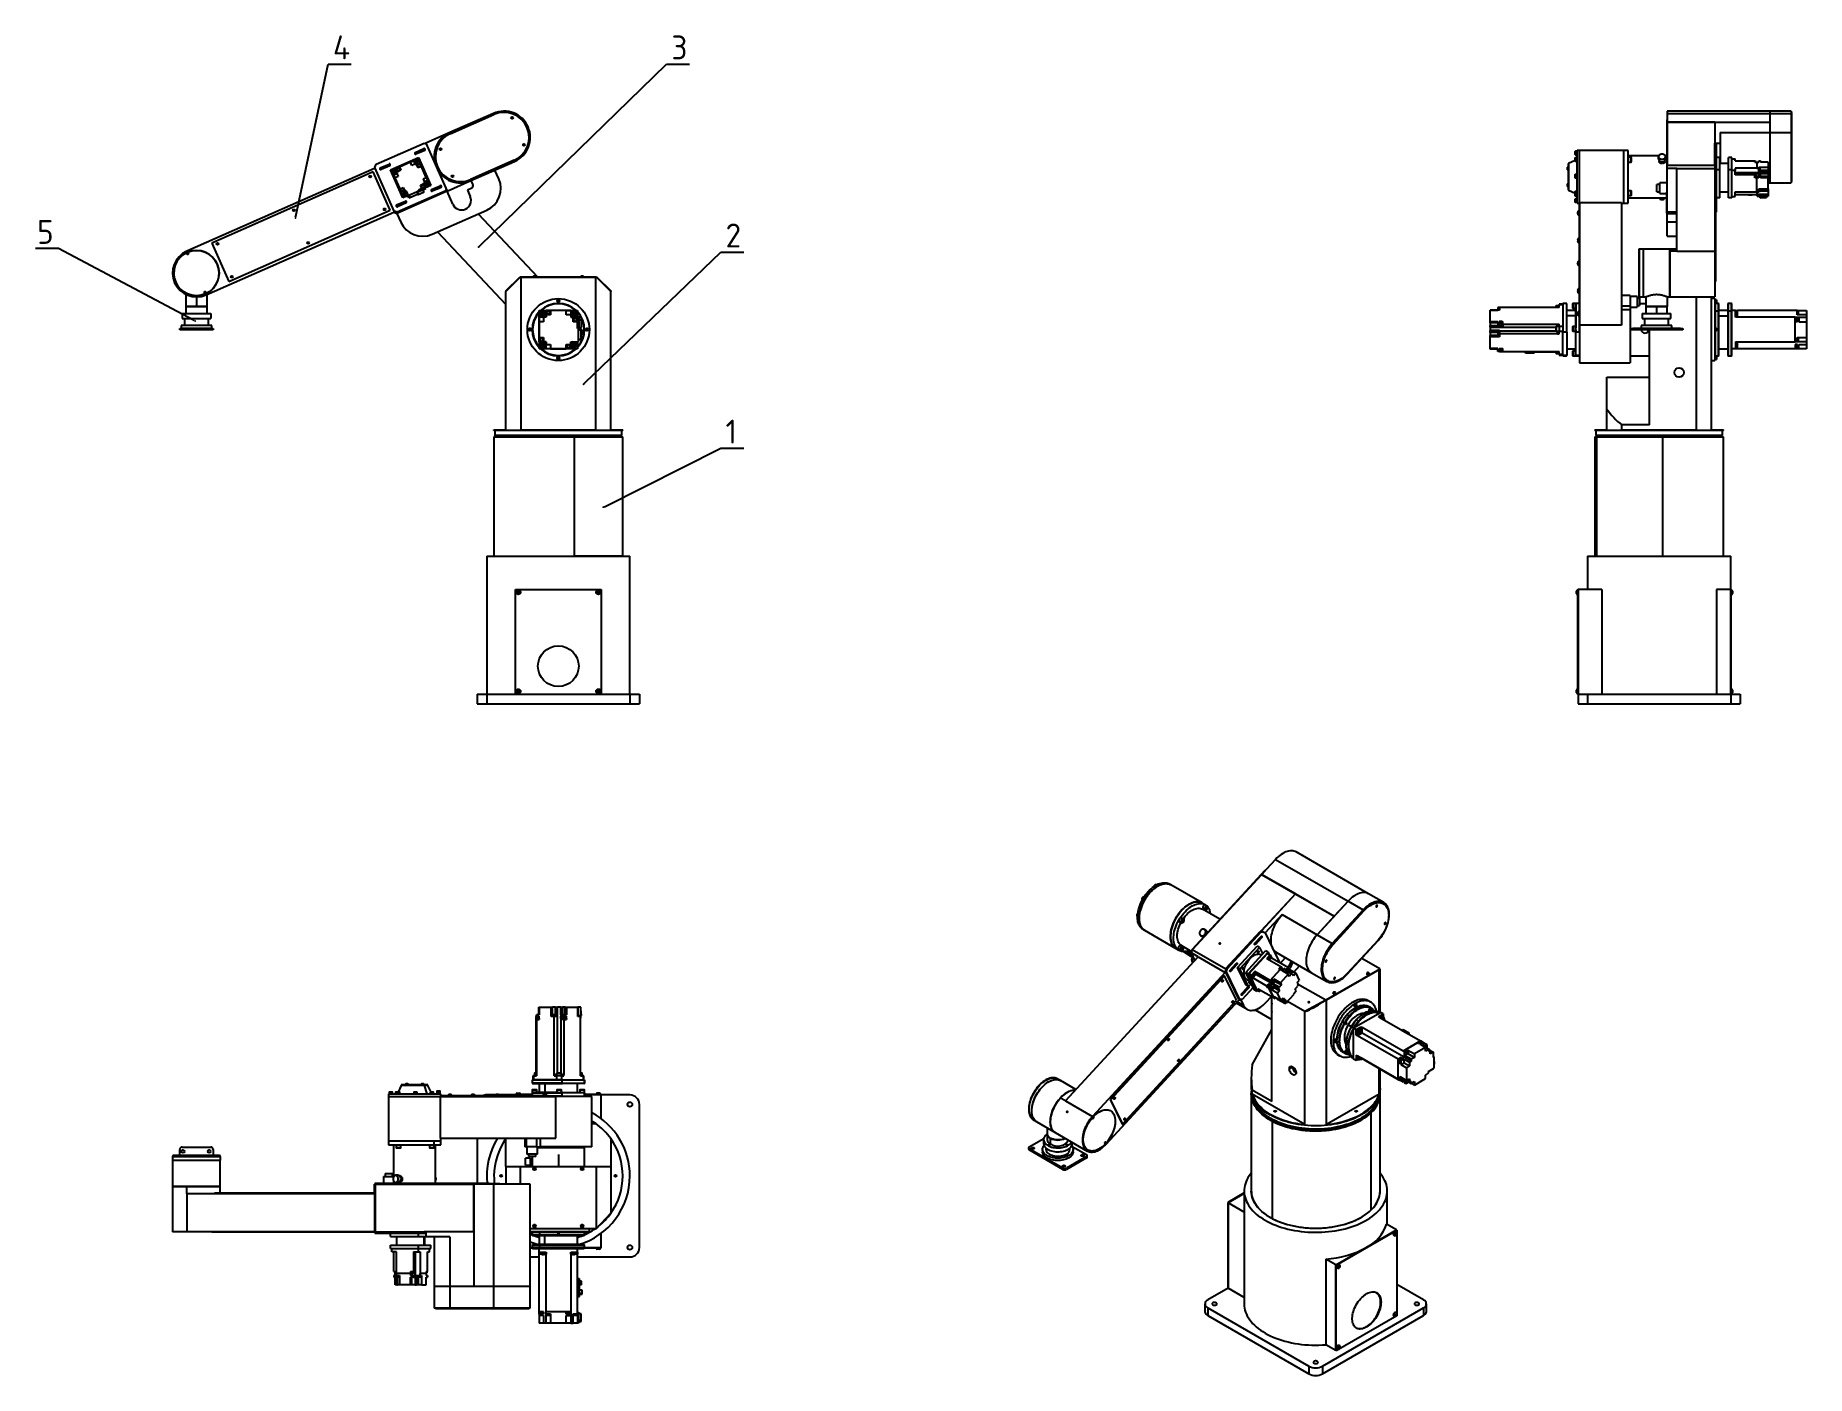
# Model space of a CAD drawing. Header units: millimetres. Extents: x 674 to 4388, y 772 to 3584.
import ezdxf
from ezdxf import colors
from ezdxf.entities.mleader import LeaderData, LeaderLine
from ezdxf.math import Vec2, Vec3

# ---------------------------------------------------------------- set-up
doc = ezdxf.new("R2010")
doc.units = ezdxf.units.MM
doc.layers.get('0').update_dxf_attribs({"lineweight": 35})
doc.layers.add('Nét đậm', color=7, linetype='Continuous', lineweight=35)
doc.styles.add('MtXpl_TCVN_7284', font='')
doc.styles.get('MtXpl_TCVN_7284').set_extended_font_data('TCVN 7284')

# ---------------------------------------------------------------- blocks, each defined once
blk = doc.blocks.new('_Dot')
at = {"color": 0, "linetype": 'ByBlock', "lineweight": -2}
blk.add_line((-0.5, 0), (-1, 0), dxfattribs=at)
at = {"color": 0, "linetype": 'ByBlock', "const_width": 0.5}
blk.add_lwpolyline([(-0.25, 0, 1), (0.25, 0, 1)], format="xyb", close=True, dxfattribs=at)

msp = doc.modelspace()

# ---------------------------------------------------------------- linework, layer by layer
at = {"color": 7, "linetype": 'Continuous', "lineweight": 25}
for p, q in [((1634.4, 3419.9), (1542.9, 3379.5)), ((1543.9, 3377.2), (1635.4, 3417.6)), ((4310.8, 3424.5), (4095.8, 3424.5)), ((4095.8, 3424.5), (4095.8, 3419.9)), ((4095.8, 3419.9), (4310.8, 3419.9)), ((4095.8, 3419.9), (4095.8, 3401.7)), ((4355.8, 3424.5), (4310.8, 3424.5)), ((4310.8, 3424.5), (4310.8, 3419.9)), ((4310.8, 3419.9), (4355.8, 3419.9)), ((4310.8, 3419.9), (4310.8, 3379.5)), ((4310.8, 3419.9), (4310.8, 3401.7)), ((4355.8, 3424.5), (4355.8, 3419.9)), ((4356.8, 3422), (4355.8, 3422)), ((4355.8, 3419.9), (4355.8, 3379.5)), ((4356.8, 3417.6), (4355.8, 3417.6)), ((4356.8, 3417.6), (4356.8, 3422)), ((4356.8, 3377.2), (4356.8, 3417.6)), ((1671.9, 3410.2), (1673.4, 3410.8)), ((4094.8, 3406.1), (4095.8, 3406.1)), ((4094.8, 3406.1), (4094.8, 3311.3)), ((4095.8, 3406.1), (4095.8, 3311.3)), ((4095.8, 3401.7), (4310.8, 3401.7)), ((4195.8, 3401.7), (4095.8, 3401.7)), ((4095.8, 3310.9), (4095.8, 3401.7)), ((4195.8, 3401.7), (4310.8, 3401.7)), ((4195.8, 3401.7), (4195.8, 3357.6)), ((4310.8, 3401.7), (4310.8, 3379.5)), ((1388.3, 3313.2), (1488.9, 3357.6)), ((1470.3, 3337.9), (1488.6, 3346)), ((1488.9, 3357.6), (1493.2, 3356)), ((1492.6, 3357.3), (1491.3, 3356.7)), ((1542.9, 3379.5), (1492.6, 3357.3)), ((1492.6, 3357.3), (1514.8, 3307)), ((1521.9, 3344), (1523.3, 3344.6)), ((1696.9, 3353.4), (1698.4, 3354.1)), ((4195.8, 3357.6), (4198.8, 3357.6)), ((4195.8, 3313.2), (4195.8, 3357.6)), ((4198.8, 3313.2), (4198.8, 3357.6)), ((4198.8, 3357.3), (4206.8, 3357.3)), ((4206.8, 3379.5), (4310.8, 3379.5)), ((4206.8, 3379.5), (4206.8, 3357.3)), ((4206.8, 3357.3), (4206.8, 3315.1)), ((4310.8, 3379.5), (4310.8, 3274.2)), ((4310.8, 3379.5), (4355.8, 3379.5)), ((4355.8, 3379.5), (4355.8, 3274.2)), ((4356.8, 3377.2), (4355.8, 3377.2)), ((4356.8, 3276.7), (4356.8, 3377.2)), ((1385.7, 3306.6), (1384.8, 3304.3)), ((1385.7, 3306.6), (1388.3, 3313.2)), ((1426.1, 3215.1), (1385.7, 3306.6)), ((1397.1, 3305.6), (1415.4, 3313.7)), ((1417, 3310), (1398.7, 3302)), ((1418.6, 3301.4), (1477.2, 3327.3)), ((1460.4, 3317.7), (1430.8, 3304.7)), ((1430.9, 3304.6), (1437.3, 3307.4)), ((1433.9, 3333.3), (1434.8, 3334.2)), ((1435.1, 3333.8), (1434.8, 3334.2)), ((1460.2, 3317.5), (1437.3, 3307.4)), ((1437.3, 3307.4), (1440.3, 3300.6)), ((1466.6, 3320.4), (1460.2, 3317.5)), ((1463.2, 3310.7), (1460.2, 3317.5)), ((1460.4, 3317.7), (1466.6, 3320.4)), ((1460.4, 3317.7), (1460.4, 3317.7)), ((1470.1, 3313.8), (1463.2, 3310.7)), ((1466.6, 3320.4), (1476.2, 3324.6)), ((1466.6, 3320.4), (1470.1, 3313.8)), ((1466.6, 3320.4), (1466.6, 3320.4)), ((1470.1, 3313.8), (1471.1, 3311.7)), ((1471.1, 3311.7), (1473.3, 3312.5)), ((1490.2, 3342.3), (1471.9, 3334.2)), ((1473.3, 3312.5), (1480.3, 3315)), ((1476.4, 3305.6), (1473.3, 3312.5)), ((1476.2, 3324.6), (1480.4, 3315)), ((1483.2, 3308.6), (1476.4, 3305.6)), ((1477.2, 3327.3), (1503, 3268.7)), ((1480.3, 3315), (1483.2, 3308.6)), ((1480.3, 3315), (1480.4, 3315)), ((1493.4, 3285.5), (1480.4, 3315)), ((1485.4, 3340.5), (1482.4, 3339.1)), ((1483.2, 3308.6), (1493.4, 3285.5)), ((1514.8, 3307), (1537, 3256.7)), ((1677.8, 3321.5), (1586.3, 3281.1)), ((1587.3, 3278.9), (1678.8, 3319.2)), ((3887.8, 3307.1), (3886.5, 3307.1)), ((3888.8, 3314.8), (3887.8, 3314.8)), ((3887.8, 3314.8), (3887.8, 3267.6)), ((3902.8, 3321.4), (3888.8, 3314.8)), ((3888.8, 3314.8), (3888.8, 3267.6)), ((3888.8, 3314.8), (3888.8, 3258.8)), ((3902.8, 3334.1), (3902.8, 3340.1)), ((3902.8, 3333.5), (3902.8, 3334.1)), ((3902.8, 3319.9), (3902.8, 3326.5)), ((3906.8, 3340.3), (3903, 3340.3)), ((3903, 3333.3), (3906.8, 3333.3)), ((3906.8, 3326.7), (3903, 3326.7)), ((3903, 3319.7), (3906.8, 3319.7)), ((3911.8, 3341.8), (3906.8, 3341.8)), ((3906.8, 3231.8), (3906.8, 3341.8)), ((4004.8, 3341.8), (3911.8, 3341.8)), ((3911.8, 3232.6), (3911.8, 3341.8)), ((4013.8, 3341.8), (4004.8, 3341.8)), ((4004.8, 3231.8), (4004.8, 3341.8)), ((4013.8, 3231.8), (4013.8, 3341.8)), ((4077.8, 3330.8), (4013.8, 3330.8)), ((4019.5, 3327.8), (4013.8, 3327.8)), ((4013.8, 3317.8), (4019.5, 3317.8)), ((4019.8, 3327.5), (4019.8, 3318.1)), ((4077.3, 3323.9), (4077.3, 3329)), ((4078.8, 3320.9), (4078.8, 3318.8)), ((4090.8, 3318.8), (4090.8, 3320.9)), ((4094.8, 3330.8), (4091.9, 3330.8)), ((4092.3, 3323.9), (4092.3, 3329)), ((4094.8, 3311.3), (4095.8, 3311.3)), ((4094.8, 3311.3), (4094.8, 3304.7)), ((4095.8, 3304.3), (4095.8, 3310.9)), ((4195.8, 3310.9), (4095.8, 3310.9)), ((4198.8, 3313.2), (4195.8, 3313.2)), ((4195.8, 3313.2), (4195.8, 3306.6)), ((4195.8, 3310.9), (4195.8, 3304.3)), ((4195.8, 3306.6), (4198.8, 3306.6)), ((4205.8, 3327.3), (4198.8, 3327.3)), ((4198.8, 3306.6), (4198.8, 3313.2)), ((4198.8, 3215.1), (4198.8, 3306.6)), ((4205.8, 3301.4), (4205.8, 3327.3)), ((4223.8, 3315.1), (4205.8, 3315.1)), ((4223.8, 3301.4), (4223.8, 3327.3)), ((4230.8, 3327.3), (4223.8, 3327.3)), ((4230.8, 3301.4), (4230.8, 3327.3)), ((4230.8, 3324.6), (4237.8, 3324.6)), ((4237.8, 3320.4), (4237.8, 3324.6)), ((4237.8, 3320.4), (4279.4, 3320.4)), ((4279.4, 3317.7), (4279.4, 3320.4)), ((4282, 3319.3), (4279.4, 3319.3)), ((4282, 3319.1), (4279.4, 3319.1)), ((4279.4, 3317.7), (4283.4, 3317.7)), ((4282, 3319.1), (4282, 3319.3)), ((4282, 3317.7), (4282, 3319.1)), ((4283.4, 3317.7), (4283.4, 3304.7)), ((4283.4, 3317.7), (4287.9, 3317.7)), ((4287.9, 3320.4), (4290.9, 3320.4)), ((4287.9, 3317.7), (4287.9, 3320.4)), ((4287.9, 3307.4), (4307.4, 3307.4)), ((4287.9, 3304.6), (4287.9, 3307.4)), ((4290.5, 3305.5), (4287.9, 3305.5)), ((4290.5, 3300), (4290.5, 3305.5)), ((4290.9, 3320.4), (4290.9, 3317.5)), ((4307.4, 3317.5), (4290.9, 3317.5)), ((4307.4, 3317.5), (4307.4, 3307.4)), ((4307.4, 3307.4), (4307.4, 3300.6)), ((1384.8, 3304.3), (991.4, 3130.7)), ((1382.5, 3297.2), (1044, 3147.9)), ((1418, 3216.7), (1382.5, 3297.2)), ((1403.1, 3304.1), (1400.1, 3302.8)), ((1444.5, 3242.9), (1418.6, 3301.4)), ((1430.8, 3304.7), (1421.3, 3300.4)), ((1425.5, 3290.8), (1421.3, 3300.4)), ((1425.5, 3290.8), (1431.7, 3294.1)), ((1428.2, 3284.7), (1425.5, 3290.8)), ((1428.2, 3284.7), (1425.5, 3290.8)), ((1425.5, 3290.8), (1425.5, 3290.8)), ((1434.6, 3287.5), (1428.2, 3284.7)), ((1438.5, 3261.6), (1428.2, 3284.7)), ((1441.2, 3255.1), (1428.2, 3284.7)), ((1428.2, 3284.7), (1428.2, 3284.7)), ((1430.9, 3304.6), (1430.8, 3304.7)), ((1433.4, 3297.6), (1430.9, 3304.6)), ((1431.7, 3294.1), (1434.2, 3295.4)), ((1431.7, 3294.1), (1434.6, 3287.5)), ((1440.3, 3300.6), (1433.4, 3297.6)), ((1434.2, 3295.4), (1433.4, 3297.6)), ((1481.3, 3269.5), (1488.2, 3272.6)), ((1484.3, 3262.7), (1481.3, 3269.5)), ((1487, 3282.7), (1493.4, 3285.5)), ((1487, 3282.7), (1489.9, 3276.1)), ((1489.9, 3276.1), (1487.4, 3274.8)), ((1487.4, 3274.8), (1488.2, 3272.6)), ((1488.2, 3272.6), (1490.8, 3265.6)), ((1496.1, 3279.3), (1489.9, 3276.1)), ((1500.4, 3269.7), (1491, 3265.6)), ((1503, 3268.7), (1491.8, 3263.8)), ((1493.4, 3285.5), (1496.1, 3279.3)), ((1493.4, 3285.5), (1493.4, 3285.5)), ((1493.4, 3285.5), (1496.1, 3279.3)), ((1494.4, 3270.7), (1494.3, 3270.5)), ((1496.1, 3279.3), (1496.1, 3279.3)), ((1496.1, 3279.3), (1500.4, 3269.7)), ((1504.6, 3260.1), (1522.9, 3268.2)), ((1537, 3256.7), (1587.3, 3278.9)), ((1546.9, 3287.2), (1548.4, 3287.9)), ((1587.3, 3278.9), (1591.4, 3269.7)), ((1645.7, 3282.8), (1637.6, 3301.1)), ((3885.5, 3304.9), (3885.5, 3304.9)), ((3885.5, 3304.9), (3885.5, 3304.9)), ((3885.5, 3304.9), (3885.6, 3304.9)), ((3885.6, 3304.9), (3885.5, 3304.9)), ((3885.5, 3304.2), (3885.5, 3304.4)), ((3885.5, 3304.2), (3885.5, 3304.1)), ((3885.5, 3303.6), (3885.5, 3303.6)), ((3885.6, 3303.6), (3885.5, 3303.6)), ((3885.5, 3270), (3885.5, 3270)), ((3885.5, 3270), (3885.5, 3270)), ((3885.5, 3270), (3885.6, 3270)), ((3885.6, 3270), (3885.5, 3270)), ((3885.5, 3269.2), (3885.5, 3269.5)), ((3885.5, 3269.2), (3885.5, 3269.1)), ((3885.6, 3268.7), (3885.5, 3268.6)), ((3885.5, 3268.6), (3885.5, 3268.6)), ((3886.5, 3301.5), (3887.8, 3301.5)), ((3887.8, 3272.1), (3886.5, 3272.1)), ((3902.8, 3285), (3902.8, 3291.6)), ((3906.8, 3291.8), (3903, 3291.8)), ((3903, 3284.8), (3906.8, 3284.8)), ((4079.8, 3270.5), (4073.8, 3270.5)), ((4073.8, 3255.5), (4073.8, 3270.5)), ((4094.8, 3274), (4079.8, 3274)), ((4079.8, 3252), (4079.8, 3274)), ((4094.8, 3304.7), (4095.8, 3304.7)), ((4094.8, 3304.7), (4094.8, 3263.1)), ((4115.8, 3304.3), (4095.8, 3304.3)), ((4095.8, 3258.5), (4095.8, 3304.3)), ((4114.8, 3292.9), (4115.8, 3292.9)), ((4114.8, 3292.9), (4114.8, 3147.6)), ((4115.8, 3304.3), (4195.8, 3304.3)), ((4115.8, 3130.7), (4115.8, 3304.3)), ((4195.8, 3304.3), (4195.8, 3130.7)), ((4195.8, 3297.2), (4196.8, 3297.2)), ((4196.8, 3297.2), (4196.8, 3147.9)), ((4205.8, 3301.4), (4198.8, 3301.4)), ((4205.8, 3242.9), (4205.8, 3301.4)), ((4230.8, 3301.4), (4223.8, 3301.4)), ((4223.8, 3242.9), (4223.8, 3301.4)), ((4230.8, 3242.9), (4230.8, 3301.4)), ((4237.8, 3300.4), (4230.8, 3300.4)), ((4283.4, 3304.7), (4237.8, 3304.7)), ((4237.8, 3304.7), (4237.8, 3300.4)), ((4237.8, 3290.8), (4237.8, 3300.4)), ((4307.4, 3295.4), (4237.8, 3295.4)), ((4279.4, 3290.8), (4237.8, 3290.8)), ((4279.4, 3294.1), (4287.9, 3294.1)), ((4279.4, 3290.8), (4279.4, 3294.1)), ((4282, 3292.1), (4279.4, 3292.1)), ((4279.4, 3284.7), (4279.4, 3290.8)), ((4282, 3288.3), (4279.4, 3288.3)), ((4279.4, 3286.6), (4282, 3286.6)), ((4283.4, 3284.7), (4279.4, 3284.7)), ((4282, 3288.3), (4282, 3292.1)), ((4282, 3286.6), (4282, 3288.3)), ((4287.9, 3287.5), (4282, 3287.5)), ((4283.4, 3304.6), (4283.4, 3304.7)), ((4287.9, 3304.6), (4283.4, 3304.6)), ((4283.4, 3255.1), (4283.4, 3284.7)), ((4287.9, 3284.7), (4283.4, 3284.7)), ((4283.4, 3284.7), (4283.4, 3284.7)), ((4287.9, 3297.6), (4287.9, 3304.6)), ((4287.9, 3300), (4290.5, 3300)), ((4307.4, 3297.6), (4287.9, 3297.6)), ((4287.9, 3294.1), (4287.9, 3290.8)), ((4287.9, 3290.8), (4290.9, 3290.8)), ((4287.9, 3284.7), (4287.9, 3290.8)), ((4290.5, 3300.6), (4307.4, 3300.6)), ((4290.9, 3294.1), (4307.4, 3294.1)), ((4290.9, 3290.8), (4290.9, 3294.1)), ((4290.9, 3284.7), (4290.9, 3290.8)), ((4307.4, 3287.5), (4290.9, 3287.5)), ((4307.4, 3284.7), (4290.9, 3284.7)), ((4307.4, 3300.6), (4307.4, 3297.6)), ((4307.4, 3295.4), (4307.4, 3297.6)), ((4307.4, 3294.1), (4307.4, 3295.4)), ((4307.4, 3294.1), (4307.4, 3287.5)), ((4307.4, 3287.5), (4307.4, 3284.7)), ((4307.4, 3261.6), (4307.4, 3284.7)), ((4307.4, 3274.2), (4310.8, 3274.2)), ((4310.8, 3274.2), (4355.8, 3274.2)), ((4355.8, 3276.7), (4356.8, 3276.7)), ((1431.4, 3227.8), (1449.7, 3235.9)), ((1537, 3256.7), (1431.8, 3210.2)), ((1533.3, 3257), (1432.7, 3212.6)), ((1451.3, 3232.3), (1433, 3224.2)), ((1438.5, 3261.6), (1445.3, 3264.6)), ((1441.3, 3255.1), (1438.5, 3261.6)), ((1441.3, 3255.1), (1441.2, 3255.1)), ((1445.5, 3245.5), (1441.2, 3255.1)), ((1448.3, 3257.7), (1441.3, 3255.1)), ((1452, 3246.2), (1444.5, 3242.9)), ((1445.3, 3264.6), (1448.3, 3257.7)), ((1451.2, 3248.1), (1445.5, 3245.5)), ((1450.5, 3258.4), (1448.3, 3257.7)), ((1451.6, 3256.4), (1450.5, 3258.4)), ((1454.6, 3249.6), (1451.2, 3248.1)), ((1451.2, 3248.1), (1452, 3246.2)), ((1451.6, 3256.4), (1454.6, 3249.6)), ((1452, 3246.2), (1478, 3257.7)), ((1457.2, 3242.5), (1455, 3247.5)), ((1457, 3248.4), (1459.2, 3243.4)), ((1457.2, 3242.5), (1459.2, 3243.4)), ((1459.2, 3243.4), (1476.4, 3251)), ((1476.4, 3251), (1474.2, 3256)), ((1474.4, 3250.1), (1475, 3248.9)), ((1474.7, 3254.7), (1492.4, 3262.5)), ((1475, 3248.9), (1488.8, 3255)), ((1477.2, 3259.5), (1490.8, 3265.5)), ((1477.2, 3259.6), (1484.3, 3262.7)), ((1478, 3257.7), (1477.2, 3259.6)), ((1490.8, 3265.6), (1484.3, 3262.7)), ((1488.8, 3255), (1486.6, 3260)), ((1490.8, 3265.6), (1490.8, 3265.5)), ((1491, 3265.6), (1490.8, 3265.5)), ((1492.4, 3262.5), (1491, 3265.6)), ((1524.5, 3264.6), (1506.2, 3256.5)), ((1516.8, 3261.4), (1519.7, 3262.7)), ((1535, 3261.2), (1533.3, 3257)), ((1549.1, 3229.2), (1537, 3256.7)), ((1588.8, 3263.1), (1579.7, 3259.1)), ((1579.7, 3259.1), (1585.7, 3245.4)), ((3886.5, 3266.5), (3887.8, 3266.5)), ((3887.8, 3267.6), (3887.8, 3258.8)), ((3888.8, 3267.6), (3887.8, 3267.6)), ((3887.8, 3258.8), (3888.8, 3258.8)), ((3888.8, 3267.6), (3888.8, 3258.8)), ((3888.8, 3258.8), (3902.8, 3252.2)), ((3902.8, 3255.6), (3902.8, 3255.8)), ((3902.8, 3249.2), (3902.8, 3255.6)), ((3902.8, 3247.1), (3902.8, 3249.2)), ((3902.8, 3239.9), (3902.8, 3240.1)), ((3902.8, 3233.5), (3902.8, 3239.9)), ((3906.8, 3256), (3903, 3256)), ((3903, 3249), (3906.8, 3249)), ((3903, 3246.9), (3906.8, 3246.9)), ((3906.8, 3240.3), (3903, 3240.3)), ((3903, 3233.3), (3906.8, 3233.3)), ((3906.8, 3231.8), (3911.8, 3231.8)), ((3910.8, 3231.8), (3910.8, 3211.1)), ((3999.8, 3232.6), (3911.8, 3232.6)), ((3911.8, 3232.6), (3911.8, 2975.8)), ((3999.8, 3232.6), (3999.8, 2975.8)), ((3999.8, 3231.8), (4004.8, 3231.8)), ((4004.8, 3231.8), (4013.8, 3231.8)), ((4019.5, 3257.6), (4013.8, 3257.6)), ((4013.8, 3247.6), (4019.5, 3247.6)), ((4013.8, 3242.8), (4094.8, 3242.8)), ((4019.8, 3257.3), (4019.8, 3247.9)), ((4073.8, 3255.5), (4079.8, 3255.5)), ((4079.8, 3252), (4094.8, 3252)), ((4094.8, 3213.2), (4094.8, 3254.7)), ((4095.8, 3212.8), (4095.8, 3258.5)), ((4205.8, 3242.9), (4198.8, 3242.9)), ((4205.8, 3255.1), (4223.8, 3255.1)), ((4230.8, 3242.9), (4223.8, 3242.9)), ((4230.8, 3245.5), (4237.8, 3245.5)), ((4237.8, 3255.1), (4283.4, 3255.1)), ((4237.8, 3245.5), (4237.8, 3255.1)), ((4237.8, 3249.8), (4283.4, 3249.8)), ((4266.4, 3248.9), (4266.4, 3249.8)), ((4266.4, 3248.9), (4273.9, 3248.9)), ((4273.9, 3249.8), (4273.9, 3248.9)), ((4283.4, 3255.1), (4287.9, 3255.1)), ((4283.4, 3255.1), (4283.4, 3249.6)), ((4283.9, 3249.6), (4283.4, 3249.6)), ((4283.9, 3248.1), (4283.9, 3249.6)), ((4307.4, 3249.6), (4283.9, 3249.6)), ((4283.9, 3246.2), (4283.9, 3248.1)), ((4283.9, 3248.1), (4307.4, 3248.1)), ((4283.9, 3246.2), (4307.4, 3246.2)), ((4287.9, 3261.6), (4307.4, 3261.6)), ((4287.9, 3255.1), (4287.9, 3261.6)), ((4287.9, 3256.7), (4290.5, 3256.7)), ((4307.4, 3256.4), (4287.9, 3256.4)), ((4288.8, 3246.2), (4290.2, 3242.5)), ((4290.2, 3242.5), (4290.2, 3246.2)), ((4290.2, 3242.5), (4304, 3243.4)), ((4290.5, 3256.7), (4290.5, 3261.6)), ((4307.4, 3257.7), (4290.5, 3257.7)), ((4304, 3246.2), (4304, 3243.4)), ((4307.4, 3261.6), (4307.4, 3257.7)), ((4307.4, 3256.4), (4307.4, 3257.7)), ((4307.4, 3256.4), (4307.4, 3249.6)), ((4307.4, 3249.6), (4307.4, 3248.1)), ((4307.4, 3248.1), (4307.4, 3246.2)), ((1031.8, 3039.2), (1425.2, 3212.8)), ((1079.5, 3067.4), (1418, 3216.7)), ((1425.2, 3212.8), (1431.8, 3210.2)), ((1432.7, 3212.6), (1426.1, 3215.1)), ((1431.8, 3210.2), (1439.9, 3191.9)), ((1434.4, 3225), (1437.4, 3226.4)), ((1505.8, 3166.4), (1620.2, 3216.8)), ((1602.6, 3209.1), (1726.5, 3077.3)), ((3907.8, 3211.9), (3907.8, 3211.9)), ((3907.8, 3211.9), (3907.8, 3211.8)), ((3907.8, 3210.7), (3907.8, 3211.1)), ((3907.8, 3210.7), (3907.8, 3210.6)), ((3907.8, 3209.9), (3907.8, 3209.9)), ((3910.8, 3214.9), (3909.3, 3214.9)), ((3909.3, 3206.9), (3910.8, 3206.9)), ((3910.8, 3211.1), (3911.8, 3211.1)), ((3910.8, 3211.1), (3910.8, 2992.6)), ((4095.8, 3213.2), (4094.8, 3213.2)), ((4094.8, 3210.6), (4094.8, 3213.2)), ((4095.8, 3210.6), (4094.8, 3210.6)), ((4114.8, 3212.8), (4095.8, 3212.8)), ((4095.8, 3210.2), (4095.8, 3212.8)), ((4095.8, 3210.2), (4114.8, 3210.2)), ((4095.8, 3191.9), (4095.8, 3210.2)), ((4198.8, 3215.1), (4196.8, 3215.1)), ((4196.8, 3212.6), (4198.8, 3212.6)), ((4198.8, 3212.6), (4198.8, 3215.1)), ((1517.2, 3171.4), (1660.5, 3019)), ((3910.8, 3157.2), (3909.3, 3157.2)), ((4095.8, 3162.1), (4095.8, 3191.9)), ((4095.8, 3162.1), (4114.8, 3162.1)), ((990.6, 3127.6), (991.6, 3125.3)), ((995.3, 3126.9), (994.3, 3129.2)), ((1044, 3147.9), (1079.5, 3067.4)), ((3907.8, 3154.2), (3907.8, 3154.2)), ((3907.8, 3154.2), (3907.8, 3154.2)), ((3907.8, 3153), (3907.8, 3153.5)), ((3907.8, 3153), (3907.8, 3152.9)), ((3907.8, 3152.2), (3907.8, 3152.2)), ((3909.3, 3149.2), (3910.8, 3149.2)), ((4035.8, 3132.9), (4035.8, 3036.9)), ((4045.8, 3134.9), (4037.8, 3134.9)), ((4100.8, 3134.9), (4045.8, 3134.9)), ((4045.8, 3034.9), (4045.8, 3134.9)), ((4115.8, 3134.9), (4100.8, 3134.9)), ((4100.8, 3134.9), (4100.8, 3034.9)), ((4100.8, 3130.7), (4100.8, 3134.9)), ((4100.8, 3034.9), (4100.8, 3130.7)), ((4115.8, 3130.7), (4100.8, 3130.7)), ((4114.8, 3147.6), (4115.8, 3147.6)), ((4114.8, 3147.6), (4114.8, 3134.9)), ((4115.8, 3130.7), (4195.8, 3130.7)), ((4195.8, 3147.9), (4196.8, 3147.9)), ((4195.8, 3130.7), (4195.8, 3034.9)), ((4196.8, 3147.9), (4196.8, 3067.4)), ((3907.8, 3106.2), (3907.8, 3106.3)), ((3907.8, 3106.2), (3907.8, 3106.2)), ((3907.8, 3105), (3907.8, 3105.5)), ((3907.8, 3105), (3907.8, 3105)), ((3907.8, 3104.2), (3907.8, 3104.3)), ((3910.8, 3109.3), (3909.3, 3109.3)), ((3909.3, 3101.3), (3910.8, 3101.3)), ((1660.5, 3047.3), (1690.5, 3077.3)), ((1686.3, 3072.1), (1660.5, 3046.3)), ((1660.5, 3047.3), (1660.5, 3046.3)), ((1660.5, 2756.3), (1660.5, 3046.3)), ((1686.3, 3072.1), (1690.5, 3076.3)), ((1690.5, 3077.3), (1850.5, 3077.3)), ((1690.5, 3077.3), (1690.5, 3076.3)), ((1690.5, 3076.3), (1850.5, 3076.3)), ((1692.3, 2756.3), (1692.3, 3076.3)), ((1692.3, 3076.3), (1848.8, 3076.3)), ((1717.7, 3077.7), (1717.7, 3077.3)), ((1717.7, 3077.7), (1723.4, 3077.7)), ((1719.1, 3078.9), (1721.9, 3078.9)), ((1723.4, 3077.3), (1723.4, 3077.7)), ((1817.7, 3077.7), (1817.7, 3077.3)), ((1817.7, 3077.7), (1823.4, 3077.7)), ((1819.1, 3078.9), (1821.9, 3078.9)), ((1823.4, 3077.3), (1823.4, 3077.7)), ((1848.8, 2756.3), (1848.8, 3076.3)), ((1850.5, 3076.3), (1850.5, 3077.3)), ((1850.5, 3077.3), (1880.5, 3047.3)), ((1850.5, 3076.3), (1854.7, 3072.1)), ((1880.5, 3046.3), (1854.7, 3072.1)), ((1880.5, 3047.3), (1880.5, 3046.3)), ((1880.5, 2756.3), (1880.5, 3046.3)), ((3907.8, 3048.6), (3907.8, 3048.6)), ((3907.8, 3048.6), (3907.8, 3048.6)), ((3907.8, 3047.4), (3907.8, 3047.9)), ((3907.8, 3047.4), (3907.8, 3047.3)), ((3907.8, 3046.6), (3907.8, 3046.6)), ((3910.8, 3051.6), (3909.3, 3051.6)), ((4195.8, 3067.4), (4196.8, 3067.4)), ((989.1, 3040.3), (989.1, 3014.9)), ((989.1, 3014.9), (989.1, 2999.9)), ((989.1, 3014.9), (1034.1, 3014.9)), ((1011.6, 3014.9), (989.1, 3014.9)), ((1011.6, 3034.9), (1011.6, 3014.9)), ((1034.1, 3014.9), (1011.6, 3014.9)), ((1027.9, 3043), (1028.9, 3040.7)), ((1032.6, 3042.3), (1031.6, 3044.6)), ((1034.1, 3014.9), (1034.1, 3040.2)), ((1034.1, 2999.9), (1034.1, 3014.9)), ((1769, 3026.3), (1769.8, 3027.6)), ((1769, 3026.3), (1769.8, 3025)), ((1771.3, 3027.6), (1769.8, 3027.6)), ((1769.8, 3025), (1771.3, 3025)), ((1771.3, 3027.6), (1772, 3026.3)), ((1772, 3026.3), (1771.3, 3025)), ((3740.5, 3012.4), (3740.5, 3007.1)), ((3743.5, 3012.4), (3740.5, 3012.4)), ((3742.8, 3009.5), (3740.8, 3009.5)), ((3740.8, 3009.5), (3740.8, 3006.9)), ((3743.5, 3009.7), (3742.8, 3009.7)), ((3742.8, 3009.7), (3742.8, 3006.9)), ((3743.5, 3009.7), (3743.5, 3012.4)), ((3744, 3009.7), (3743.5, 3009.7)), ((3743.5, 3009.7), (3743.5, 3006.9)), ((3744, 3013), (3744, 3006.9)), ((3865.8, 3013), (3744, 3013)), ((3862.8, 3013), (3862.8, 3016)), ((3868.8, 3016.3), (3863.1, 3016.3)), ((3865.8, 3013), (3865.8, 3013)), ((3868.8, 3013), (3865.8, 3013)), ((3876.8, 3019.9), (3868.8, 3019.9)), ((3868.8, 3019.9), (3868.8, 3018)), ((3868.8, 3013), (3868.8, 3018)), ((3876.8, 3018), (3868.8, 3018)), ((3877.3, 3021.3), (3876.8, 3020.8)), ((3876.8, 3020.8), (3876.8, 2961.2)), ((3884.3, 3021.3), (3877.3, 3021.3)), ((3877.3, 2961.8), (3877.3, 3021.3)), ((3884.8, 3020.8), (3884.3, 3021.3)), ((3884.3, 3021.3), (3884.3, 2961.8)), ((3884.8, 2961.2), (3884.8, 3020.8)), ((3897.8, 3013), (3897.8, 3021)), ((3897.8, 3011.6), (3897.8, 3013)), ((3903.8, 3021.3), (3898.1, 3021.3)), ((3898.1, 3011.3), (3903.8, 3011.3)), ((3904.3, 3021.3), (3903.8, 3020.8)), ((3903.8, 3020.8), (3903.8, 3021.3)), ((3903.8, 3020.8), (3903.8, 2970.2)), ((3910.8, 3021.3), (3904.3, 3021.3)), ((3904.3, 2961.8), (3904.3, 3021.3)), ((3909.3, 3043.6), (3910.8, 3043.6)), ((4017.8, 3037.6), (3999.8, 3037.6)), ((4017.8, 3015.7), (3999.8, 3015.7)), ((4017.8, 3037.6), (4017.8, 3015.7)), ((4032.8, 3035.6), (4017.8, 3035.6)), ((4017.8, 3015.7), (4017.8, 3007.5)), ((4017.8, 3013.6), (4032.8, 3013.6)), ((4018.8, 2968.9), (4018.8, 3013.6)), ((4032.8, 3035.6), (4032.8, 3013.6)), ((4037.8, 3032.1), (4032.8, 3032.1)), ((4032.8, 3017.1), (4037.8, 3017.1)), ((4037.8, 3034.9), (4045.8, 3034.9)), ((4037.8, 3032.1), (4037.8, 3017.1)), ((4037.8, 3021.3), (4050.8, 3021.3)), ((4045.8, 3034.9), (4050.8, 3034.9)), ((4050.8, 3034.9), (4050.8, 3014.9)), ((4050.8, 3014.9), (4050.8, 2999.9)), ((4050.8, 3014.9), (4073.3, 3014.9)), ((4095.8, 3014.9), (4050.8, 3014.9)), ((4073.3, 3014.9), (4073.3, 2999.9)), ((4073.3, 3014.9), (4095.8, 3014.9)), ((4095.8, 3034.9), (4100.8, 3034.9)), ((4095.8, 3034.9), (4095.8, 3014.9)), ((4095.8, 2999.9), (4095.8, 3014.9)), ((4100.8, 3034.9), (4195.8, 3034.9)), ((4157.1, 2756.3), (4157.1, 3034.9)), ((4188.8, 2756.3), (4188.8, 3034.9)), ((4195.8, 3031.3), (4188.8, 3031.3)), ((4195.8, 3031.3), (4195.8, 2901.3)), ((4198.5, 3029), (4195.8, 3029)), ((4195.8, 3023.5), (4198.5, 3023.5)), ((4196.8, 3021.3), (4195.8, 3020.3)), ((4202.8, 3021.3), (4196.8, 3021.3)), ((4196.8, 3005.2), (4196.8, 3021.3)), ((4198.8, 3028.7), (4198.5, 3029)), ((4198.5, 3029), (4198.5, 3023.5)), ((4198.5, 3023.5), (4198.8, 3023.8)), ((4198.8, 3028.7), (4198.8, 3023.8)), ((4203.8, 3020.3), (4202.8, 3021.3)), ((4202.8, 3021.3), (4202.8, 3005.2)), ((4203.8, 2912.3), (4203.8, 3020.3)), ((4223.8, 3021.3), (4222.8, 3020.3)), ((4222.8, 3020.3), (4222.8, 2912.3)), ((4229.8, 3021.3), (4223.8, 3021.3)), ((4223.8, 3005.2), (4223.8, 3021.3)), ((4230.8, 3020.3), (4229.8, 3021.3)), ((4229.8, 3021.3), (4229.8, 3005.2)), ((4230.8, 3006.3), (4230.8, 3020.3)), ((979.6, 2974.9), (979.6, 2968.9)), ((1043.6, 2974.9), (979.6, 2974.9)), ((981.6, 2999.9), (981.6, 2989.9)), ((981.6, 2999.9), (1041.6, 2999.9)), ((981.6, 2989.9), (1041.6, 2989.9)), ((986.6, 2989.9), (986.6, 2974.9)), ((1036.6, 2974.9), (1036.6, 2989.9)), ((1041.6, 2999.9), (1041.6, 2989.9)), ((1043.6, 2968.9), (1043.6, 2974.9)), ((1730.5, 3006.3), (1744.6, 3006.3)), ((1730.5, 2992.2), (1730.5, 3006.3)), ((1730.5, 2940.3), (1730.5, 2992.2)), ((1730.6, 2992.2), (1730.5, 2992.2)), ((1730.6, 2992.2), (1730.6, 2982.6)), ((1739.6, 2992.2), (1730.6, 2992.2)), ((1730.6, 2982.6), (1730.6, 2949.9)), ((1739.6, 2982.6), (1730.6, 2982.6)), ((1735.7, 2998.6), (1738.4, 2998.4)), ((1735.7, 2997.6), (1738.4, 2997.8)), ((1738.4, 2998.4), (1738.1, 2998.7)), ((1738.1, 2997.5), (1738.4, 2997.8)), ((1738.2, 3001.2), (1738.4, 2998.4)), ((1738.2, 2995.1), (1738.4, 2997.8)), ((1738.4, 2998.4), (1738.4, 2997.8)), ((1738.4, 2998.4), (1739, 2998.4)), ((1739, 2997.8), (1738.4, 2997.8)), ((1739.2, 3001.2), (1739, 2998.4)), ((1739.3, 2998.7), (1739, 2998.4)), ((1741.8, 2998.6), (1739, 2998.4)), ((1739, 2997.8), (1739, 2998.4)), ((1739, 2997.8), (1739.3, 2997.5)), ((1741.8, 2997.6), (1739, 2997.8)), ((1739.2, 2995.1), (1739, 2997.8)), ((1739.6, 2992.2), (1739.6, 2982.6)), ((1744.6, 2992.2), (1739.6, 2992.2)), ((1796.5, 3006.3), (1744.6, 3006.3)), ((1744.6, 3006.3), (1744.6, 3006.2)), ((1744.6, 3006.2), (1754.2, 3006.2)), ((1744.6, 2997.2), (1744.6, 3006.2)), ((1744.6, 2997.2), (1744.6, 2992.2)), ((1754.2, 2997.2), (1744.6, 2997.2)), ((1754.2, 3006.2), (1754.2, 2997.2)), ((1786.9, 3006.2), (1754.2, 3006.2)), ((1786.9, 2997.2), (1786.9, 3006.2)), ((1786.9, 3006.2), (1796.5, 3006.2)), ((1796.5, 2997.2), (1786.9, 2997.2)), ((1796.5, 3006.2), (1796.5, 3006.3)), ((1796.5, 3006.3), (1810.5, 3006.3)), ((1796.5, 3006.2), (1796.5, 2997.2)), ((1796.5, 2997.2), (1796.5, 2992.2)), ((1796.5, 2992.2), (1801.5, 2992.2)), ((1799.3, 2998.6), (1802.1, 2998.4)), ((1799.3, 2997.6), (1802.1, 2997.8)), ((1801.5, 2982.6), (1801.5, 2992.2)), ((1801.5, 2992.2), (1810.5, 2992.2)), ((1810.5, 2982.6), (1801.5, 2982.6)), ((1801.8, 3001.2), (1802.1, 2998.4)), ((1802.1, 2998.4), (1801.8, 2998.7)), ((1801.8, 2997.5), (1802.1, 2997.8)), ((1801.8, 2995.1), (1802.1, 2997.8)), ((1802.1, 2998.4), (1802.1, 2997.8)), ((1802.1, 2998.4), (1802.6, 2998.4)), ((1802.6, 2997.8), (1802.1, 2997.8)), ((1802.9, 3001.2), (1802.6, 2998.4)), ((1802.9, 2998.7), (1802.6, 2998.4)), ((1805.4, 2998.6), (1802.6, 2998.4)), ((1802.6, 2997.8), (1802.6, 2998.4)), ((1802.9, 2995.1), (1802.6, 2997.8)), ((1802.6, 2997.8), (1802.9, 2997.5)), ((1805.4, 2997.6), (1802.6, 2997.8)), ((1810.5, 3006.3), (1810.5, 2992.3)), ((1810.5, 2992.3), (1810.5, 2992.2)), ((1813.9, 2992.3), (1810.5, 2992.3)), ((1810.5, 2992.2), (1810.5, 2982.6)), ((1810.5, 2968.5), (1810.5, 2992.2)), ((1810.5, 2992.2), (1810.5, 2992.2)), ((1810.5, 2968.5), (1810.5, 2982.6)), ((1815.1, 2971.8), (1810.5, 2971.8)), ((1813.9, 2971.8), (1813.9, 2992.3)), ((1819.3, 2985.8), (1813.9, 2985.8)), ((1815.1, 2965.1), (1815.1, 2971.8)), ((1819.3, 2970.7), (1819.3, 2985.8)), ((3740.5, 3007.1), (3724.5, 3007.1)), ((3724.5, 3007.1), (3724.5, 3007)), ((3740.8, 3007), (3724.5, 3007)), ((3724.5, 3006.9), (3724.5, 3007)), ((3744, 3006.9), (3724.5, 3006.9)), ((3724.5, 2983.6), (3724.5, 3006.9)), ((3724.5, 2983.6), (3740.5, 2983.6)), ((3724.5, 2980.4), (3724.5, 2983.6)), ((3740.5, 2980.4), (3724.5, 2980.4)), ((3724.5, 2980.4), (3724.5, 2974.8)), ((3724.5, 2974.8), (3740.5, 2974.8)), ((3724.5, 2971.3), (3724.5, 2974.8)), ((3740.5, 2971.3), (3724.5, 2971.3)), ((3724.5, 2971.3), (3724.5, 2971.2)), ((3724.5, 2971.2), (3724.5, 2964.2)), ((3740.5, 2983.6), (3740.5, 2977.8)), ((3743.5, 2977.8), (3740.5, 2977.8)), ((3740.5, 2977.8), (3740.5, 2971.3)), ((3748.5, 2983.6), (3743.5, 2983.6)), ((3743.5, 2983.6), (3743.5, 2977.8)), ((3743.5, 2971.3), (3743.5, 2977.8)), ((3748.5, 2971.3), (3743.5, 2971.3)), ((3749.8, 2981.4), (3747.2, 2981.4)), ((3747.2, 2981.4), (3747.2, 2974.4)), ((3747.2, 2974.4), (3749.8, 2974.4)), ((3748.5, 2983.6), (3750.8, 2983.6)), ((3748.5, 2983.6), (3748.5, 2983.6)), ((3748.5, 2983.6), (3748.5, 2981.4)), ((3748.5, 2974.4), (3748.5, 2971.3)), ((3748.5, 2971.2), (3748.5, 2971.3)), ((3748.5, 2971.2), (3750.8, 2971.2)), ((3750.8, 2981.7), (3749.8, 2981.7)), ((3749.8, 2981.7), (3749.8, 2974.1)), ((3749.8, 2974.1), (3750.8, 2974.1)), ((3750.8, 2981.4), (3750.8, 2983.6)), ((3750.8, 2979.7), (3750.8, 2981.4)), ((3750.8, 2977.8), (3750.8, 2979.7)), ((3750.8, 2977.8), (3865.8, 2977.8)), ((3750.8, 2977.8), (3750.8, 2971.2)), ((3862.8, 2964.4), (3862.8, 2972.4)), ((3868.8, 2972.7), (3863.1, 2972.7)), ((3865.8, 2977.8), (3868.8, 2977.8)), ((3865.8, 2977.8), (3865.8, 2977.8)), ((3865.8, 2972.7), (3865.8, 2977.8)), ((3865.8, 2973.8), (3868.8, 2973.8)), ((3868.8, 2972.8), (3868.8, 2977.8)), ((3876.8, 2972.8), (3868.8, 2972.8)), ((3868.8, 2972.8), (3868.8, 2962.9)), ((3903.8, 3006.3), (3884.8, 3006.3)), ((3903.8, 2995.4), (3884.8, 2995.4)), ((3897.8, 2964.6), (3897.8, 2972.5)), ((3903.8, 2972.8), (3898.1, 2972.8)), ((3907.8, 3000.6), (3907.8, 3000.6)), ((3907.8, 3000.6), (3907.8, 3000.6)), ((3907.8, 2999.4), (3907.8, 2999.9)), ((3907.8, 2999.4), (3907.8, 2999.4)), ((3907.8, 2998.6), (3907.8, 2998.7)), ((3910.8, 3003.6), (3909.3, 3003.6)), ((3909.3, 2995.6), (3910.8, 2995.6)), ((3910.8, 2992.6), (3911.8, 2992.6)), ((3911.3, 2992.6), (3911.3, 2961.8)), ((3999.8, 2975.8), (3911.8, 2975.8)), ((3911.8, 2975.8), (3911.8, 2896.3)), ((4017.8, 3007.5), (3999.8, 3007.5)), ((4017.8, 3007.5), (4017.8, 2896.3)), ((4018.8, 3000.3), (4017.8, 3000.3)), ((4041.3, 2974.9), (4041.3, 2968.9)), ((4105.3, 2974.9), (4041.3, 2974.9)), ((4043.3, 2999.9), (4043.3, 2989.9)), ((4043.3, 2999.9), (4103.3, 2999.9)), ((4043.3, 2989.9), (4103.3, 2989.9)), ((4048.3, 2989.9), (4048.3, 2974.9)), ((4098.3, 2974.9), (4098.3, 2989.9)), ((4103.3, 2989.9), (4103.3, 2999.9)), ((4105.3, 2968.9), (4105.3, 2974.9)), ((4196.8, 2969), (4196.8, 3005.2)), ((4202.8, 3005.2), (4196.8, 3005.2)), ((4202.8, 3005.2), (4202.8, 2911.3)), ((4222.8, 3006.3), (4203.8, 3006.3)), ((4222.8, 2994.6), (4203.8, 2994.6)), ((4223.8, 2911.3), (4223.8, 3005.2)), ((4229.8, 3005.2), (4223.8, 3005.2)), ((4229.8, 3005.2), (4229.8, 2911.3)), ((4230.8, 3002.6), (4230.8, 3006.3)), ((4238.8, 3006.3), (4230.8, 3006.3)), ((4230.8, 2930), (4230.8, 3002.6)), ((4238.8, 2992.2), (4238.8, 3006.3)), ((4238.8, 3006.3), (4242.8, 3006.3)), ((4241.1, 3004.1), (4238.8, 3004.1)), ((4242.8, 2992.2), (4238.8, 2992.2)), ((4363.8, 3006.3), (4242.8, 3006.3)), ((4242.8, 3001.5), (4242.8, 3006.3)), ((4242.8, 2992.2), (4242.8, 2994.7)), ((4363.8, 2992.2), (4242.8, 2992.2)), ((4243, 3001.2), (4243, 3001.2)), ((4243.4, 2998.7), (4243, 2998.6)), ((4243, 2997.6), (4243.4, 2997.5)), ((4243, 2995), (4243, 2995.1)), ((4363.8, 3006.3), (4363.8, 3006.2)), ((4368.3, 3006.2), (4363.8, 3006.2)), ((4363.8, 2940.3), (4363.8, 2992.2)), ((4363.8, 2992.2), (4368.8, 2992.2)), ((4366.4, 2990.3), (4363.8, 2990.3)), ((4366.4, 2987.3), (4363.8, 2987.3)), ((4363.8, 2984.3), (4366.4, 2984.3)), ((4368.8, 2982.6), (4363.8, 2982.6)), ((4366.4, 2987.3), (4366.4, 2990.3)), ((4366.4, 2984.3), (4366.4, 2987.3)), ((4368.3, 2997.2), (4368.3, 3006.2)), ((4368.3, 3006.2), (4387.8, 3006.2)), ((4370.9, 3004.6), (4368.3, 3004.6)), ((4368.3, 2998.6), (4370.9, 2998.6)), ((4387.8, 2997.2), (4368.3, 2997.2)), ((4368.8, 2992.2), (4368.8, 2982.6)), ((4368.8, 2992.2), (4371.8, 2992.2)), ((4370.9, 2998.6), (4370.9, 3004.6)), ((4371.8, 2992.2), (4371.8, 2982.6)), ((4371.8, 2992.2), (4387.8, 2992.2)), ((4371.8, 2982.6), (4387.8, 2982.6)), ((4387.8, 3006.2), (4387.8, 2997.2)), ((4387.8, 2997.2), (4387.8, 2992.2)), ((4387.8, 2992.2), (4387.8, 2982.6)), ((4387.8, 2982.6), (4387.8, 2949.9)), ((976.6, 2965.9), (976.6, 2968.9)), ((976.6, 2968.9), (981.6, 2968.9)), ((981.6, 2965.9), (976.6, 2965.9)), ((981.6, 2968.9), (981.6, 2965.9)), ((1041.6, 2968.9), (981.6, 2968.9)), ((1041.6, 2965.9), (981.6, 2965.9)), ((1041.6, 2965.9), (1041.6, 2968.9)), ((1041.6, 2968.9), (1046.6, 2968.9)), ((1046.6, 2965.9), (1041.6, 2965.9)), ((1046.6, 2968.9), (1046.6, 2965.9)), ((1709, 2966.3), (1709.8, 2967.6)), ((1709, 2966.3), (1709.8, 2965)), ((1711.3, 2967.6), (1709.8, 2967.6)), ((1709.8, 2965), (1711.3, 2965)), ((1711.3, 2967.6), (1712, 2966.3)), ((1712, 2966.3), (1711.3, 2965)), ((1730.6, 2940.3), (1730.5, 2940.3)), ((1730.5, 2940.3), (1730.5, 2926.3)), ((1730.6, 2949.9), (1739.6, 2949.9)), ((1730.6, 2940.3), (1730.6, 2949.9)), ((1739.6, 2940.3), (1730.6, 2940.3)), ((1735.7, 2935), (1738.4, 2934.8)), ((1735.7, 2933.9), (1738.4, 2934.2)), ((1738.4, 2934.8), (1738.1, 2935)), ((1738.1, 2933.9), (1738.4, 2934.2)), ((1738.2, 2937.5), (1738.4, 2934.8)), ((1738.2, 2931.4), (1738.4, 2934.2)), ((1738.4, 2934.8), (1738.4, 2934.2)), ((1738.4, 2934.8), (1739, 2934.8)), ((1739, 2934.2), (1738.4, 2934.2)), ((1739.2, 2937.5), (1739, 2934.8)), ((1741.8, 2935), (1739, 2934.8)), ((1739.3, 2935), (1739, 2934.8)), ((1739, 2934.2), (1739, 2934.8)), ((1739.2, 2931.4), (1739, 2934.2)), ((1739, 2934.2), (1739.3, 2933.9)), ((1741.8, 2933.9), (1739, 2934.2)), ((1739.6, 2949.9), (1739.6, 2940.3)), ((1744.6, 2940.3), (1739.6, 2940.3)), ((1744.6, 2940.3), (1744.6, 2935.3)), ((1744.6, 2935.3), (1754.2, 2935.3)), ((1744.6, 2926.3), (1744.6, 2935.3)), ((1754.2, 2935.3), (1754.2, 2926.3)), ((1786.9, 2935.3), (1796.5, 2935.3)), ((1786.9, 2926.3), (1786.9, 2935.3)), ((1796.5, 2940.3), (1810.5, 2940.3)), ((1796.5, 2935.3), (1796.5, 2940.3)), ((1796.5, 2935.3), (1796.5, 2926.3)), ((1799.3, 2935), (1802.1, 2934.8)), ((1799.3, 2933.9), (1802.1, 2934.2)), ((1801.8, 2937.5), (1802.1, 2934.8)), ((1802.1, 2934.8), (1801.8, 2935)), ((1801.8, 2933.9), (1802.1, 2934.2)), ((1801.8, 2931.4), (1802.1, 2934.2)), ((1802.1, 2934.8), (1802.1, 2934.2)), ((1802.1, 2934.8), (1802.6, 2934.8)), ((1802.6, 2934.2), (1802.1, 2934.2)), ((1802.9, 2937.5), (1802.6, 2934.8)), ((1805.4, 2935), (1802.6, 2934.8)), ((1802.9, 2935), (1802.6, 2934.8)), ((1802.6, 2934.2), (1802.6, 2934.8)), ((1802.6, 2934.2), (1802.9, 2933.9)), ((1805.4, 2933.9), (1802.6, 2934.2)), ((1802.9, 2931.4), (1802.6, 2934.2)), ((1812.5, 2968.5), (1810.5, 2968.5)), ((1810.5, 2940.3), (1810.5, 2941.1)), ((1810.5, 2941.1), (1812.5, 2941.1)), ((1810.5, 2940.3), (1810.5, 2941.1)), ((1810.5, 2940.3), (1810.5, 2940.3)), ((1810.5, 2940.3), (1810.5, 2926.3)), ((1812.5, 2941.1), (1812.5, 2968.5)), ((1818, 2965.1), (1812.5, 2965.1)), ((1812.5, 2946.2), (1818, 2946.2)), ((1818, 2944.5), (1812.5, 2944.5)), ((1815.1, 2970.7), (1819.3, 2970.7)), ((1820.6, 2966.1), (1815.1, 2966.1)), ((1818, 2946.2), (1818, 2965.1)), ((1818, 2957.4), (1820.6, 2957.4)), ((1820.6, 2956.5), (1818, 2956.5)), ((1818, 2944.5), (1818, 2946.2)), ((1820.6, 2957.4), (1820.6, 2966.1)), ((1820.6, 2956.5), (1820.6, 2957.4)), ((1829, 2966.3), (1829.8, 2967.6)), ((1829, 2966.3), (1829.8, 2965)), ((1831.3, 2967.6), (1829.8, 2967.6)), ((1829.8, 2965), (1831.3, 2965)), ((1831.3, 2967.6), (1832, 2966.3)), ((1832, 2966.3), (1831.3, 2965)), ((3744, 2964.2), (3724.5, 2964.2)), ((3724.5, 2960.4), (3724.5, 2964.2)), ((3744, 2960.4), (3724.5, 2960.4)), ((3724.5, 2960.4), (3724.5, 2954.1)), ((3744, 2954.1), (3724.5, 2954.1)), ((3724.5, 2951), (3724.5, 2954.1)), ((3744, 2951), (3724.5, 2951)), ((3724.5, 2926.4), (3724.5, 2951)), ((3742.8, 2960.1), (3740.8, 2960.1)), ((3740.8, 2960.1), (3740.8, 2954.6)), ((3740.8, 2954.6), (3742.8, 2954.6)), ((3743.5, 2960.3), (3742.8, 2960.3)), ((3742.8, 2960.3), (3742.8, 2954.4)), ((3742.8, 2954.4), (3743.5, 2954.4)), ((3744, 2960.4), (3743.5, 2960.4)), ((3743.5, 2960.4), (3743.5, 2955.3)), ((3743.5, 2955.3), (3743.5, 2954.4)), ((3744, 2955.3), (3743.5, 2955.3)), ((3743.5, 2954.4), (3744, 2954.4)), ((3744, 2964.2), (3744, 2963.9)), ((3744, 2963.9), (3744, 2957.6)), ((3744, 2957.6), (3744, 2951)), ((3865.8, 2957.6), (3744, 2957.6)), ((3862.8, 2963), (3862.8, 2964.4)), ((3863.1, 2962.7), (3868.8, 2962.7)), ((3865.8, 2957.6), (3865.8, 2962.7)), ((3865.8, 2961.4), (3868.8, 2961.4)), ((3865.8, 2957.6), (3868.8, 2957.6)), ((3865.8, 2957.6), (3865.8, 2957.6)), ((3868.8, 2962.9), (3876.8, 2962.9)), ((3868.8, 2957.6), (3868.8, 2962.9)), ((3876.8, 2912.4), (3876.8, 2961.2)), ((3877.3, 2961.8), (3884.3, 2961.8)), ((3884.8, 2961.2), (3884.8, 2912.4)), ((3897.8, 2963.1), (3897.8, 2964.6)), ((3898.1, 2962.8), (3903.8, 2962.8)), ((3903.8, 2965.7), (3903.8, 2970.2)), ((3903.8, 2965.7), (3903.8, 2961.2)), ((3903.8, 2912.4), (3903.8, 2961.2)), ((3904.3, 2961.8), (3911.3, 2961.8)), ((4018.3, 2965.9), (4018.3, 2968.9)), ((4018.3, 2968.9), (4023.3, 2968.9)), ((4023.3, 2965.9), (4018.3, 2965.9)), ((4018.8, 2911.3), (4018.8, 2965.9)), ((4023.3, 2968.9), (4023.3, 2965.9)), ((4123.3, 2968.9), (4023.3, 2968.9)), ((4123.3, 2965.9), (4023.3, 2965.9)), ((4058.8, 2766.3), (4058.8, 2965.9)), ((4123.3, 2965.9), (4123.3, 2968.9)), ((4123.3, 2968.9), (4128.3, 2968.9)), ((4128.3, 2965.9), (4123.3, 2965.9)), ((4128.3, 2968.9), (4128.3, 2965.9)), ((4198.5, 2969), (4195.8, 2969)), ((4195.8, 2963.5), (4198.5, 2963.5)), ((4196.8, 2911.3), (4196.8, 2963.5)), ((4198.8, 2968.7), (4198.5, 2969)), ((4198.5, 2969), (4198.5, 2963.5)), ((4198.5, 2963.5), (4198.8, 2963.8)), ((4198.8, 2968.7), (4198.8, 2963.8)), ((4238.8, 2940.3), (4238.8, 2926.3)), ((4238.8, 2940.3), (4242.8, 2940.3)), ((4242.8, 2940.3), (4363.8, 2940.3)), ((4242.8, 2937.9), (4242.8, 2940.3)), ((4243, 2937.5), (4243, 2937.5)), ((4243.4, 2935), (4243, 2935)), ((4368.3, 2940.3), (4363.8, 2940.3)), ((4368.8, 2935.3), (4363.8, 2935.3)), ((4363.8, 2935.3), (4363.8, 2926.3)), ((4366.4, 2934), (4363.8, 2934)), ((4366.4, 2928), (4366.4, 2934)), ((4368.3, 2949.9), (4387.8, 2949.9)), ((4368.3, 2940.3), (4368.3, 2949.9)), ((4370.9, 2948.3), (4368.3, 2948.3)), ((4368.3, 2942.3), (4370.9, 2942.3)), ((4387.8, 2940.3), (4368.3, 2940.3)), ((4368.8, 2926.3), (4368.8, 2935.3)), ((4370.9, 2942.3), (4370.9, 2948.3)), ((4371.8, 2935.3), (4387.8, 2935.3)), ((4371.8, 2926.3), (4371.8, 2935.3)), ((4387.8, 2949.9), (4387.8, 2940.3)), ((4387.8, 2940.3), (4387.8, 2935.3)), ((4387.8, 2935.3), (4387.8, 2926.3)), ((1744.6, 2926.3), (1730.5, 2926.3)), ((1754.2, 2926.3), (1744.6, 2926.3)), ((1796.5, 2926.3), (1744.6, 2926.3)), ((1744.6, 2926.3), (1744.6, 2926.3)), ((1754.2, 2926.3), (1786.9, 2926.3)), ((1769, 2906.3), (1769.8, 2907.6)), ((1769, 2906.3), (1769.8, 2905)), ((1771.3, 2907.6), (1769.8, 2907.6)), ((1769.8, 2905), (1771.3, 2905)), ((1771.3, 2907.6), (1772, 2906.3)), ((1772, 2906.3), (1771.3, 2905)), ((1796.5, 2926.3), (1786.9, 2926.3)), ((1796.5, 2926.3), (1796.5, 2926.3)), ((1810.5, 2926.3), (1796.5, 2926.3)), ((3740.5, 2926.4), (3724.5, 2926.4)), ((3724.5, 2925.5), (3724.5, 2926.4)), ((3740.5, 2925.5), (3724.5, 2925.5)), ((3740.5, 2920.2), (3740.5, 2926.4)), ((3743.5, 2920.2), (3740.5, 2920.2)), ((3743.5, 2926.4), (3748.5, 2926.4)), ((3743.5, 2926.4), (3743.5, 2920.2)), ((3743.5, 2925.5), (3747.2, 2925.5)), ((3744, 2923.8), (3743.5, 2923.8)), ((3743.5, 2922.9), (3744, 2922.9)), ((3744, 2925.5), (3744, 2925.3)), ((3744, 2925.3), (3744, 2919.6)), ((3798.2, 2919.6), (3744, 2919.6)), ((3747.2, 2926.4), (3747.2, 2922)), ((3747.2, 2922), (3749.8, 2922)), ((3748.5, 2926.4), (3750.8, 2926.4)), ((3748.5, 2926.4), (3748.5, 2926.4)), ((3749.8, 2926.4), (3749.8, 2922.9)), ((3749.8, 2922.9), (3750.8, 2922.9)), ((3749.8, 2922.9), (3749.8, 2921.7)), ((3749.8, 2921.7), (3750.8, 2921.7)), ((3750.8, 2924), (3750.8, 2926.4)), ((3750.8, 2922.9), (3750.8, 2924)), ((3750.8, 2922.1), (3750.8, 2922.9)), ((3750.8, 2920.2), (3750.8, 2922.1)), ((3750.8, 2920.2), (3865.8, 2920.2)), ((3798.2, 2916.9), (3798.2, 2920.2)), ((3816.7, 2916.9), (3798.2, 2916.9)), ((3816.7, 2916.9), (3816.7, 2920.2)), ((3816.7, 2919.6), (3862.8, 2919.6)), ((3862.8, 2918.1), (3862.8, 2920.2)), ((3862.8, 2916.6), (3862.8, 2918.1)), ((3863.1, 2916.3), (3868.8, 2916.3)), ((3865.8, 2920.2), (3868.8, 2920.2)), ((3865.8, 2920.2), (3865.8, 2920.2)), ((3868.8, 2914.8), (3868.8, 2920.2)), ((3868.8, 2914.8), (3876.8, 2914.8)), ((3868.8, 2914.8), (3868.8, 2912.6)), ((3868.8, 2912.6), (3876.8, 2912.6)), ((3876.8, 2912.4), (3876.8, 2911.8)), ((3876.8, 2911.8), (3877.3, 2911.3)), ((3884.3, 2911.8), (3877.3, 2911.8)), ((3877.3, 2911.3), (3877.3, 2911.8)), ((3877.3, 2911.3), (3884.3, 2911.3)), ((3884.3, 2911.3), (3884.8, 2911.8)), ((3884.3, 2911.8), (3884.3, 2911.3)), ((3884.8, 2926.3), (3903.8, 2926.3)), ((3884.8, 2911.8), (3884.8, 2912.4)), ((3897.8, 2913.1), (3897.8, 2921)), ((3897.8, 2911.6), (3897.8, 2913.1)), ((3903.8, 2921.3), (3898.1, 2921.3)), ((3898.1, 2911.3), (3903.8, 2911.3)), ((3903.8, 2912.4), (3903.8, 2911.9)), ((3903.8, 2911.3), (3903.8, 2911.9)), ((3903.8, 2911.8), (3904.3, 2911.3)), ((3911.3, 2911.8), (3904.3, 2911.8)), ((3904.3, 2911.3), (3904.3, 2911.8)), ((3904.3, 2911.3), (3911.3, 2911.3)), ((3911.3, 2911.3), (3911.8, 2911.8)), ((3911.3, 2911.8), (3911.3, 2911.3)), ((4017.8, 2932.3), (4018.8, 2932.3)), ((4018.8, 2911.3), (4058.8, 2911.3)), ((4188.8, 2901.3), (4195.8, 2901.3)), ((4195.8, 2912.3), (4196.8, 2911.3)), ((4198.5, 2909), (4195.8, 2909)), ((4195.8, 2903.5), (4198.5, 2903.5)), ((4196.8, 2911.3), (4202.8, 2911.3)), ((4198.8, 2908.7), (4198.5, 2909)), ((4198.5, 2909), (4198.5, 2903.5)), ((4198.5, 2903.5), (4198.8, 2903.8)), ((4198.8, 2908.7), (4198.8, 2903.8)), ((4202.8, 2911.3), (4203.8, 2912.3)), ((4203.8, 2926.3), (4222.8, 2926.3)), ((4222.8, 2912.3), (4223.8, 2911.3)), ((4223.8, 2911.3), (4229.8, 2911.3)), ((4229.8, 2911.3), (4230.8, 2912.3)), ((4230.8, 2926.3), (4230.8, 2930)), ((4230.8, 2912.3), (4230.8, 2926.3)), ((4238.8, 2926.3), (4230.8, 2926.3)), ((4238.8, 2928.5), (4241.1, 2928.5)), ((4242.8, 2926.3), (4238.8, 2926.3)), ((4242.8, 2926.3), (4242.8, 2931.1)), ((4363.8, 2926.3), (4242.8, 2926.3)), ((4243, 2933.9), (4243.4, 2933.9)), ((4243, 2931.4), (4243, 2931.4)), ((4366.4, 2928), (4363.8, 2928)), ((4368.8, 2926.3), (4363.8, 2926.3)), ((4371.8, 2926.3), (4368.8, 2926.3)), ((4387.8, 2926.3), (4371.8, 2926.3)), ((3911.8, 2896.3), (4017.8, 2896.3)), ((3968.8, 2799.7), (3968.8, 2866.3)), ((3968.8, 2866.3), (4058.8, 2866.3)), ((3968.8, 2756.3), (3968.8, 2799.7)), ((1635.5, 2756.3), (1660.5, 2756.3)), ((1635.5, 2754.3), (1635.5, 2756.3)), ((1905.5, 2754.3), (1635.5, 2754.3)), ((1637.5, 2754.3), (1637.5, 2744.3)), ((1692.3, 2756.3), (1848.8, 2756.3)), ((1880.5, 2756.3), (1905.5, 2756.3)), ((1903.5, 2744.3), (1903.5, 2754.3)), ((1905.5, 2754.3), (1905.5, 2756.3)), ((3943.8, 2756.3), (3943.8, 2754.3)), ((3943.8, 2756.3), (3968.8, 2756.3)), ((4078.8, 2754.3), (3943.8, 2754.3)), ((3945.8, 2754.3), (3945.8, 2744.3)), ((4000.6, 2756.3), (4000.6, 2766.3)), ((4058.8, 2766.3), (4000.6, 2766.3)), ((4000.6, 2756.3), (4078.8, 2756.3)), ((4078.8, 2756.3), (4157.1, 2756.3)), ((4078.8, 2754.3), (4078.8, 2756.3)), ((4213.8, 2754.3), (4078.8, 2754.3)), ((4188.8, 2756.3), (4213.8, 2756.3)), ((4211.8, 2744.3), (4211.8, 2754.3)), ((4213.8, 2754.3), (4213.8, 2756.3)), ((1635.5, 2741.3), (1635.5, 2491.3)), ((1635.5, 2741.3), (1635.5, 2491.3)), ((1804.5, 2741.3), (1635.5, 2741.3)), ((1635.7, 2491.3), (1635.7, 2741.3)), ((1635.7, 2741.3), (1905.5, 2741.3)), ((1903.5, 2744.3), (1637.5, 2744.3)), ((1720.5, 2744.3), (1720.5, 2741.3)), ((1804, 2741.3), (1804, 2741.5)), ((1804, 2741.5), (1804.5, 2741.5)), ((1804.5, 2491.5), (1804.5, 2741.5)), ((1804.5, 2741.5), (1905.5, 2741.5)), ((1804.5, 2491.3), (1804.5, 2741.3)), ((1820.5, 2741.5), (1820.5, 2744.3)), ((1905.5, 2491.5), (1905.5, 2741.5)), ((1905.5, 2491.3), (1905.5, 2741.3)), ((3943.8, 2741.5), (3943.8, 2491.5)), ((3943.8, 2741.5), (3948.2, 2741.5)), ((3943.8, 2741.3), (3943.8, 2491.3)), ((3943.8, 2741.3), (4086.1, 2741.3)), ((4211.8, 2744.3), (3945.8, 2744.3)), ((3948.2, 2491.5), (3948.2, 2741.5)), ((3948.2, 2741.5), (3950.1, 2741.5)), ((3948.2, 2491.3), (3948.2, 2741.3)), ((3948.2, 2741.3), (4213.8, 2741.3)), ((3950.1, 2741.3), (3950.1, 2741.5)), ((3950.1, 2741.5), (4028.8, 2741.5)), ((4028.8, 2744.3), (4028.8, 2741.3)), ((4086.1, 2491.3), (4086.1, 2741.3)), ((4086.1, 2741.3), (4213.8, 2741.3)), ((4128.8, 2741.3), (4128.8, 2744.3)), ((4128.8, 2741.5), (4207.6, 2741.5)), ((4207.6, 2741.3), (4207.6, 2741.5)), ((4207.6, 2741.5), (4209.5, 2741.5)), ((4209.5, 2741.3), (4209.5, 2741.5)), ((4213.8, 2491.3), (4213.8, 2741.3)), ((4213.8, 2491.3), (4213.8, 2741.3)), ((1620.5, 2491.3), (1620.5, 2201.3)), ((1620.5, 2491.3), (1920.5, 2491.3)), ((1804.5, 2491.5), (1905.5, 2491.5)), ((1920.5, 2201.3), (1920.5, 2491.3)), ((3928.8, 2491.3), (3928.8, 2421.3)), ((3928.8, 2491.3), (4228.8, 2491.3)), ((3943.8, 2491.5), (3948.2, 2491.5)), ((4228.8, 2421.3), (4228.8, 2491.3)), ((1680.5, 2201.3), (1680.5, 2421.3)), ((1680.5, 2421.3), (1860.5, 2421.3)), ((1684.9, 2414.6), (1685.2, 2416.3)), ((1686.3, 2413.6), (1684.9, 2414.6)), ((1685.2, 2416.3), (1686.8, 2417)), ((1687.9, 2414.2), (1686.3, 2413.6)), ((1686.8, 2417), (1688.1, 2416)), ((1688.1, 2416), (1687.9, 2414.2)), ((1853, 2414.6), (1853.1, 2416.3)), ((1854.4, 2413.6), (1853, 2414.6)), ((1853.1, 2416.3), (1854.7, 2417)), ((1855.9, 2414.3), (1854.4, 2413.6)), ((1854.7, 2417), (1856.1, 2416)), ((1856.1, 2416), (1855.9, 2414.3)), ((1860.5, 2421.3), (1860.5, 2201.3)), ((3905.1, 2412.9), (3905.1, 2417.7)), ((3907.8, 2420), (3907.5, 2420)), ((3907.5, 2410.5), (3907.5, 2420)), ((3907.8, 2421.3), (3908.8, 2421.3)), ((3907.8, 2421.3), (3907.8, 2201.3)), ((3908.8, 2421.3), (3908.8, 2201.3)), ((3958.8, 2421.3), (3908.8, 2421.3)), ((3958.8, 2421.3), (3958.8, 2201.3)), ((4198.8, 2421.3), (4198.8, 2201.3)), ((4228.8, 2421.3), (4198.8, 2421.3)), ((4228.8, 2201.3), (4228.8, 2421.3)), ((4229.8, 2421.3), (4228.8, 2421.3)), ((4229.8, 2201.3), (4229.8, 2421.3)), ((4230.2, 2420), (4229.8, 2420)), ((4230.2, 2420), (4230.2, 2419.7)), ((4230.2, 2419.7), (4230.2, 2410.5)), ((4232.6, 2417.7), (4232.6, 2412.9)), ((3907.5, 2410.5), (3907.8, 2410.5)), ((4229.8, 2410.5), (4230.2, 2410.5)), ((1600.5, 2201.3), (1600.5, 2181.3)), ((1600.5, 2201.3), (1620.5, 2201.3)), ((1620.5, 2201.3), (1620.5, 2181.3)), ((1620.5, 2201.3), (1920.5, 2201.3)), ((1684.8, 2207.5), (1685.9, 2208.9)), ((1685.5, 2205.9), (1684.8, 2207.5)), ((1687.2, 2205.7), (1685.5, 2205.9)), ((1685.9, 2208.9), (1687.6, 2208.7)), ((1688.2, 2207.1), (1687.2, 2205.7)), ((1687.6, 2208.7), (1688.2, 2207.1)), ((1853, 2206.6), (1853.1, 2208.3)), ((1854.4, 2205.6), (1853, 2206.6)), ((1853.1, 2208.3), (1854.7, 2209)), ((1855.9, 2206.3), (1854.4, 2205.6)), ((1854.7, 2209), (1856.1, 2208)), ((1856.1, 2208), (1855.9, 2206.3)), ((1920.5, 2201.3), (1920.5, 2181.3)), ((1920.5, 2201.3), (1940.5, 2201.3)), ((1940.5, 2201.3), (1940.5, 2181.3)), ((3905.1, 2207.3), (3905.1, 2209.7)), ((3905.1, 2204.9), (3905.1, 2207.3)), ((3907.8, 2212), (3907.5, 2212)), ((3907.5, 2207.3), (3907.5, 2212)), ((3907.5, 2202.5), (3907.5, 2207.3)), ((3907.5, 2202.5), (3907.8, 2202.5)), ((3907.8, 2201.3), (3908.8, 2201.3)), ((3908.8, 2201.3), (3908.8, 2181.3)), ((3908.8, 2201.3), (3928.8, 2201.3)), ((3928.8, 2201.3), (3928.8, 2181.3)), ((3928.8, 2201.3), (4228.8, 2201.3)), ((4228.8, 2201.3), (4228.8, 2181.3)), ((4228.8, 2201.3), (4248.8, 2201.3)), ((4230.2, 2212), (4229.8, 2212)), ((4229.8, 2202.5), (4230.2, 2202.5)), ((4230.2, 2212), (4230.2, 2202.5)), ((4232.6, 2209.7), (4232.6, 2204.9)), ((4248.8, 2201.3), (4248.8, 2181.3)), ((1600.5, 2181.3), (1620.5, 2181.3)), ((1620.5, 2181.3), (1920.5, 2181.3)), ((1920.5, 2181.3), (1940.5, 2181.3)), ((3908.8, 2181.3), (3928.8, 2181.3)), ((3928.8, 2181.3), (4228.8, 2181.3)), ((4228.8, 2181.3), (4248.8, 2181.3)), ((3469.5, 1782.7), (3317.5, 1870.4)), ((3251.6, 1831.3), (3099.6, 1666.1)), ((3099.6, 1665), (3245.2, 1823.2)), ((3252.3, 1830.9), (3100.3, 1665.7)), ((3274.3, 1854.8), (3245.2, 1823.2)), ((3245.2, 1823.2), (3397.2, 1735.4)), ((3315.9, 1782.4), (3245.2, 1823.2)), ((3251.6, 1831.3), (3252.3, 1830.9)), ((3274.3, 1854.8), (3426.3, 1767.1)), ((3024.8, 1801.3), (3023.9, 1801.8)), ((3054.8, 1801.4), (3051.2, 1803.5)), ((3120.5, 1763.4), (3054.8, 1801.4)), ((3501.3, 1764.3), (3469.5, 1782.7)), ((2995.1, 1770.1), (2995.2, 1770)), ((2998.8, 1776), (2998.6, 1776.2)), ((3126.9, 1759.8), (3120.5, 1763.4)), ((3157.7, 1729.3), (3121.4, 1750.2)), ((3122.6, 1750.6), (3126.6, 1748.3)), ((3127.9, 1753.4), (3127.3, 1750.8)), ((3127.3, 1750.8), (3128.7, 1749.8)), ((3131.6, 1756.9), (3127.6, 1759.3)), ((3128.6, 1752.8), (3127.6, 1751.9)), ((3127.6, 1751.9), (3127.6, 1751.9)), ((3127.6, 1751.9), (3127.6, 1751.9)), ((3127.7, 1759.3), (3128.4, 1758.8)), ((3127.9, 1753.4), (3129.9, 1755.1)), ((3128.9, 1754.1), (3128.6, 1752.8)), ((3128.6, 1752.8), (3130.8, 1751.6)), ((3130.8, 1751.6), (3128.7, 1749.8)), ((3128.9, 1754.1), (3129, 1754.3)), ((3129, 1754.3), (3128.9, 1754.1)), ((3131.4, 1754.2), (3129.9, 1755.1)), ((3129.9, 1755.1), (3131.4, 1754.2)), ((3131.4, 1754.2), (3130.8, 1751.6)), ((3131.6, 1756.9), (3131.7, 1756.9)), ((3315.9, 1782.4), (3243.8, 1704)), ((3315.9, 1782.4), (3244.7, 1705)), ((3315.9, 1782.4), (3397.2, 1735.4)), ((3426.3, 1767.1), (3361.6, 1696.8)), ((3458.1, 1748.7), (3393.4, 1678.4)), ((3394.2, 1676.9), (3458.8, 1747.2)), ((3394.9, 1676.5), (3459.6, 1746.8)), ((3426.3, 1767.1), (3397.2, 1735.4)), ((3426.3, 1767.1), (3458.1, 1748.7)), ((3459.6, 1746.8), (3458.8, 1747.2)), ((3500.8, 1761.7), (3500.1, 1762.1)), ((2983.9, 1735.2), (2984.8, 1734.7)), ((3072.9, 1723.4), (3076.9, 1721.1)), ((3077.7, 1725.2), (3079.4, 1727.6)), ((3077.7, 1725.2), (3078, 1722.9)), ((3078.6, 1725.4), (3077.8, 1724.4)), ((3077.8, 1724.2), (3079.8, 1723)), ((3081.9, 1729.7), (3077.9, 1732.1)), ((3078, 1722.9), (3079.8, 1723)), ((3079.4, 1726.6), (3078.6, 1725.4)), ((3079.3, 1727.4), (3079.4, 1726.6)), ((3081.3, 1727.7), (3079.4, 1727.6)), ((3079.4, 1726.6), (3081.5, 1725.4)), ((3081.5, 1725.4), (3079.8, 1723)), ((3081.3, 1727.7), (3081.5, 1725.4)), ((3288.1, 1739.2), (3252.5, 1700.5)), ((3288.1, 1739.2), (3361.6, 1696.8)), ((3397.2, 1735.4), (3361.6, 1696.8)), ((2996.2, 1708.2), (2999.8, 1706.1)), ((2999.8, 1706.1), (3065.5, 1668.2)), ((3080.2, 1671.4), (3076.2, 1673.7)), ((3077.4, 1674), (3098.4, 1661.9)), ((3080.2, 1671.4), (3080.3, 1671.3)), ((3117.4, 1695.1), (3120.8, 1692.9)), ((3129, 1705.5), (3125.6, 1707.7)), ((3131.7, 1701.9), (3131.2, 1702.3)), ((3171, 1626.4), (3242.1, 1703.8)), ((3173.1, 1625.2), (3244.2, 1702.6)), ((3194.5, 1628), (3235.9, 1673)), ((3230.8, 1678.5), (3243, 1691.8)), ((3231.1, 1678.9), (3244, 1692.9)), ((3245.1, 1690.6), (3232.2, 1676.5)), ((3240.9, 1670.1), (3235.9, 1673)), ((3237.6, 1685.9), (3237.6, 1686)), ((3239.7, 1688.2), (3239.7, 1688.2)), ((3245.1, 1704.2), (3242.1, 1703.8)), ((3242.1, 1703.8), (3244.2, 1702.6)), ((3243, 1691.8), (3243.3, 1692.1)), ((3243, 1691.8), (3245.1, 1690.6)), ((3244.2, 1702.6), (3247.3, 1702.9)), ((3244.7, 1705), (3252.5, 1700.5)), ((3244.7, 1705), (3245.1, 1704.2)), ((3252.5, 1700.5), (3268.2, 1668.5)), ((3361.6, 1696.8), (3393.4, 1678.4)), ((3394.9, 1676.5), (3394.2, 1676.9)), ((3489.5, 1685.7), (3424.8, 1615.4)), ((3424.8, 1614.3), (3489.5, 1684.6)), ((2833.8, 1348.1), (3111.9, 1650.4)), ((3065.5, 1668.2), (3071.9, 1664.5)), ((3071.2, 1665), (3075.2, 1662.7)), ((3076.5, 1667.8), (3075.9, 1665.2)), ((3075.9, 1665.2), (3077.3, 1664.3)), ((3076.1, 1666.3), (3076.2, 1666.4)), ((3076.2, 1666.4), (3076.1, 1666.3)), ((3077.2, 1667.2), (3076.2, 1666.4)), ((3076.5, 1667.8), (3078.5, 1669.5)), ((3077.5, 1668.5), (3077.2, 1667.2)), ((3077.2, 1667.2), (3079.3, 1666)), ((3079.3, 1666), (3077.3, 1664.3)), ((3077.5, 1668.5), (3077.5, 1668.7)), ((3077.5, 1668.7), (3077.5, 1668.5)), ((3078.4, 1669.5), (3079.9, 1668.6)), ((3079.9, 1668.6), (3078.5, 1669.5)), ((3079.9, 1668.6), (3079.3, 1666)), ((3095.7, 1651.9), (3080.2, 1662)), ((3093.1, 1654.6), (3080.3, 1662)), ((3087.1, 1662.4), (3100, 1654)), ((3088.7, 1657.4), (3093.1, 1654.6)), ((3101.2, 1650.2), (3088.7, 1657.4)), ((3092, 1663.8), (3097.8, 1660)), ((3100.4, 1649.2), (3095.7, 1651.9)), ((3099.6, 1666.1), (3097.7, 1659.7)), ((3097.7, 1659.7), (3098.1, 1659.5)), ((3097.7, 1659.7), (3098, 1659.2)), ((3097.8, 1658.6), (3099.6, 1665)), ((3111.9, 1650.4), (3097.8, 1658.6)), ((3105.3, 1643.2), (3097.8, 1658.6)), ((3099.6, 1666.1), (3100.3, 1665.7)), ((3170.3, 1624.2), (3099.6, 1665)), ((3099.9, 1639.7), (3100.1, 1639.5)), ((3111.9, 1650.4), (3168.5, 1617.7)), ((3179.1, 1622.3), (3191.3, 1635.6)), ((3179.3, 1622.6), (3192.3, 1636.7)), ((3193.4, 1634.4), (3180.5, 1620.3)), ((3191.3, 1635.6), (3191.5, 1635.9)), ((3191.3, 1635.6), (3193.4, 1634.4)), ((3199.5, 1625.1), (3240.9, 1670.1)), ((3212.2, 1617.8), (3253.6, 1662.8)), ((3217.2, 1614.9), (3258.6, 1659.9)), ((3219, 1615.2), (3257.8, 1657.4)), ((3240.9, 1670.1), (3247.7, 1656.3)), ((3245.7, 1654.2), (3244.3, 1655)), ((3258.6, 1659.9), (3253.6, 1662.8)), ((3256, 1647.1), (3262.8, 1654.5)), ((3256, 1647.1), (3285.4, 1630.2)), ((3257.8, 1657.4), (3262.8, 1654.5)), ((3258.6, 1659.9), (3260.6, 1655.8)), ((3265.8, 1648.4), (3261.4, 1644)), ((3262.8, 1654.5), (3265.8, 1648.4)), ((3265.8, 1648.4), (3298, 1629.8)), ((3268.2, 1668.5), (3282.9, 1638.5)), ((3276.3, 1659.5), (3349.8, 1617.1)), ((3276.8, 1642.7), (3276.7, 1642.1)), ((3284.8, 1637.4), (3295.1, 1648.7)), ((3492.9, 1625.4), (3455.1, 1647.2)), ((3168.5, 1617.7), (2890.3, 1315.4)), ((3166.8, 1611), (2927.5, 1350.9)), ((3167.6, 1610.6), (2928.2, 1350.5)), ((3163.5, 1598.6), (3162.8, 1599)), ((3166.8, 1611), (3167.6, 1610.6)), ((3192.7, 1559.4), (3167.6, 1610.6)), ((3170.3, 1624.2), (3168.5, 1617.7)), ((3171, 1626.4), (3169.2, 1620)), ((3169.2, 1620), (3171.3, 1618.8)), ((3197.7, 1561.8), (3169.2, 1620)), ((3173.1, 1625.2), (3171, 1626.4)), ((3171.3, 1618.8), (3173.1, 1625.2)), ((3199.8, 1560.6), (3171.3, 1618.8)), ((3179.4, 1622.7), (3179.4, 1622.7)), ((3181.5, 1624.9), (3181.5, 1624.9)), ((3199.5, 1625.1), (3194.5, 1628)), ((3212.8, 1590.7), (3194.5, 1628)), ((3217.7, 1587.9), (3199.5, 1625.1)), ((3217.2, 1614.9), (3212.2, 1617.8)), ((3230.5, 1580.5), (3212.2, 1617.8)), ((3214.3, 1603), (3221.5, 1598.9)), ((3235.4, 1577.7), (3217.2, 1614.9)), ((3224, 1612.3), (3219, 1615.2)), ((3236.1, 1580.2), (3219, 1615.2)), ((3230.8, 1619.7), (3224, 1612.3)), ((3227, 1606.2), (3224, 1612.3)), ((3233.1, 1613.5), (3227, 1606.2)), ((3256.4, 1589.2), (3227, 1606.2)), ((3230.8, 1619.7), (3233.1, 1613.5)), ((3263, 1601.1), (3230.8, 1619.7)), ((3282.3, 1585.1), (3233.1, 1613.5)), ((3263, 1601), (3283.9, 1623.8)), ((3283.9, 1623.8), (3263, 1601.1)), ((3263, 1601), (3263, 1601.1)), ((3266.2, 1599.2), (3263, 1601)), ((3266.2, 1599.2), (3270.7, 1604.1)), ((3268, 1594.5), (3266.2, 1599.2)), ((3267.9, 1597.1), (3269.7, 1596)), ((3272.5, 1600.8), (3270.6, 1601.8)), ((3270.7, 1604.1), (3284.5, 1596.2)), ((3270.7, 1604.1), (3272.3, 1600.9)), ((3273, 1599.7), (3286.6, 1591.8)), ((3281.1, 1625.4), (3285.4, 1630.2)), ((3281.1, 1625.4), (3283.9, 1623.8)), ((3285.5, 1627), (3283.6, 1628)), ((3283.9, 1623.8), (3287.1, 1621.9)), ((3283.9, 1623.8), (3283.9, 1623.8)), ((3300.7, 1613.8), (3284.5, 1596.2)), ((3285.4, 1630.2), (3286.5, 1628.4)), ((3287.6, 1627.8), (3285.8, 1628.8)), ((3287.1, 1621.9), (3291.4, 1626.7)), ((3288.2, 1626.2), (3290, 1625.1)), ((3293.6, 1625.4), (3289, 1620.5)), ((3300.7, 1613.8), (3289, 1620.5)), ((3291.4, 1626.7), (3293.6, 1625.4)), ((3293, 1618.2), (3296, 1621.5)), ((3293.6, 1625.4), (3296, 1621.5)), ((3296, 1621.5), (3307.7, 1614.7)), ((3296.2, 1623), (3301.2, 1627.9)), ((3310, 1615), (3296.2, 1623)), ((3298, 1629.8), (3301.2, 1627.9)), ((3298, 1629.8), (3298, 1629.8)), ((3298.1, 1629.7), (3298, 1629.8)), ((3302.8, 1609.4), (3300.7, 1613.8)), ((3301.2, 1627.9), (3302.5, 1625.3)), ((3303.1, 1624.9), (3301.2, 1626)), ((3307.7, 1614.7), (3302.8, 1609.4)), ((3303.6, 1623.6), (3317, 1615.9)), ((3307.7, 1614.7), (3308.5, 1613.5)), ((3308.5, 1613.5), (3310, 1615)), ((3312.1, 1610.6), (3310, 1615)), ((3317, 1615.9), (3312.1, 1610.6)), ((3312.7, 1618.3), (3324.9, 1631.5)), ((3317, 1615.9), (3324.2, 1601.1)), ((3319.7, 1596.3), (3324.2, 1601.1)), ((3349.8, 1617.1), (3381.6, 1598.7)), ((3379.7, 1560), (3492.9, 1625.4)), ((3379.7, 1559.2), (3492.9, 1624.5)), ((3380.9, 1559.9), (3491.6, 1623.8)), ((3382.9, 1600.9), (3383.6, 1600.5)), ((3465.3, 1615.5), (3465.3, 1615.2)), ((3467, 1616.7), (3467.8, 1617.1)), ((3467.3, 1616), (3467, 1616.7)), ((3467.4, 1616.1), (3467.3, 1616)), ((3467.3, 1616), (3467.4, 1616.1)), ((3468.4, 1615.9), (3467.3, 1616)), ((3467.4, 1616.1), (3467.8, 1616.3)), ((3467.8, 1617.1), (3468.9, 1617)), ((3467.8, 1616.3), (3467.8, 1617.1)), ((3467.8, 1616.3), (3468.4, 1616.2)), ((3469.2, 1616.3), (3468.4, 1615.9)), ((3468.4, 1616.2), (3468.9, 1616.1)), ((3468.9, 1617), (3469.2, 1616.3)), ((3468.9, 1616.2), (3468.9, 1617)), ((3471, 1615.2), (3471, 1615.5)), ((3491.6, 1533.6), (3491.6, 1623.8)), ((3492.9, 1624.5), (3492.9, 1625.4)), ((3493.5, 1533.5), (3493.5, 1624.2)), ((3197.1, 1559.5), (3201.7, 1560.1)), ((3199.8, 1560.6), (3197.7, 1561.8)), ((3204.5, 1561.2), (3199.8, 1560.6)), ((3202.4, 1560.9), (3201.7, 1560.1)), ((3201.7, 1560.1), (3207.4, 1548.5)), ((3203.3, 1572.8), (3215.5, 1586.1)), ((3203.6, 1573.1), (3216.5, 1587.2)), ((3203.7, 1573.2), (3203.6, 1573.2)), ((3227.6, 1586.3), (3204.5, 1561.2)), ((3217.7, 1584.9), (3204.7, 1570.8)), ((3205.7, 1575.5), (3205.7, 1575.4)), ((3217.7, 1587.9), (3212.8, 1590.7)), ((3215.5, 1586.1), (3215.8, 1586.4)), ((3215.5, 1586.1), (3217.7, 1584.9)), ((3223.7, 1594.3), (3217.7, 1587.9)), ((3235.4, 1577.7), (3230.5, 1580.5)), ((3237.2, 1579.6), (3235.4, 1577.7)), ((3236.1, 1580.2), (3241.1, 1577.4)), ((3238.1, 1583.5), (3270.3, 1564.9)), ((3241.1, 1577.4), (3238.1, 1583.5)), ((3243.7, 1580.2), (3241.1, 1577.4)), ((3254, 1554.5), (3265.9, 1567.4)), ((3256.4, 1589.2), (3260.8, 1594.4)), ((3258.3, 1585.3), (3256.4, 1589.2)), ((3259.1, 1586.6), (3257.3, 1587.7)), ((3257.7, 1587.2), (3259.5, 1586.2)), ((3258.3, 1585.3), (3259.2, 1586.4)), ((3261.1, 1583.7), (3258.3, 1585.3)), ((3262.3, 1590.9), (3260.5, 1592)), ((3260.8, 1594.4), (3266.8, 1591)), ((3262.8, 1590.2), (3260.8, 1594.4)), ((3270.3, 1564.9), (3261.1, 1583.7)), ((3261.2, 1583.7), (3261.1, 1583.7)), ((3261.2, 1583.7), (3270.4, 1564.9)), ((3264.3, 1581.9), (3261.2, 1583.7)), ((3266.8, 1591), (3262.4, 1585.8)), ((3262.4, 1585.8), (3264.5, 1584.6)), ((3264.3, 1581.9), (3262.4, 1585.8)), ((3265.1, 1588.9), (3262.8, 1590.2)), ((3262.8, 1590.2), (3262.8, 1590.2)), ((3264.5, 1584.6), (3268.9, 1589.7)), ((3266.5, 1580.7), (3264.5, 1584.6)), ((3266.5, 1580.7), (3271, 1585.6)), ((3278.1, 1573.9), (3266.5, 1580.7)), ((3266.6, 1346.9), (3266.6, 1567)), ((3269.5, 1596.2), (3268, 1594.5)), ((3281.8, 1586.5), (3268, 1594.5)), ((3268.9, 1589.7), (3280.6, 1583)), ((3271, 1585.6), (3268.9, 1589.7)), ((3270.4, 1564.9), (3270.3, 1564.9)), ((3270.4, 1564.9), (3273.6, 1563.1)), ((3282.6, 1578.8), (3271, 1585.6)), ((3271.6, 1567.2), (3285.3, 1559.2)), ((3273.6, 1563.1), (3271.6, 1567.2)), ((3273.5, 1565), (3275.3, 1563.9)), ((3274.8, 1564.3), (3273.6, 1563.1)), ((3277.8, 1563), (3278.1, 1563.4)), ((3278.3, 1561.8), (3277.8, 1563)), ((3277.8, 1563), (3294.4, 1553.4)), ((3282.6, 1578.8), (3278.1, 1573.9)), ((3285.3, 1559.2), (3278.1, 1573.9)), ((3278.3, 1561.8), (3295, 1552.2)), ((3280.6, 1583), (3282.3, 1585.1)), ((3280.6, 1583), (3282.6, 1578.8)), ((3286.6, 1591.8), (3281.8, 1586.5)), ((3282.3, 1585.1), (3281.8, 1586.5)), ((3284.5, 1596.2), (3286.6, 1591.8)), ((3285.3, 1559.2), (3290.2, 1564.4)), ((3296.7, 1556), (3287.4, 1561.4)), ((3292.3, 1560), (3288.3, 1562.4)), ((3290.2, 1564.4), (3292.3, 1560)), ((3293.9, 1561.6), (3292.3, 1560)), ((3294.6, 1560.3), (3293.4, 1561.1)), ((3294.6, 1560.3), (3293.9, 1561.6)), ((3294.6, 1560.3), (3296.7, 1556)), ((3295, 1552.2), (3313.3, 1572.2)), ((3312.7, 1573.4), (3317.8, 1578.9)), ((3313.3, 1572.2), (3312.7, 1573.4)), ((3315.7, 1583.2), (3320.5, 1588.5)), ((3317.8, 1578.9), (3315.7, 1583.2)), ((3319.7, 1596.3), (3321.7, 1592.1)), ((3321.7, 1592.1), (3320, 1590)), ((3320, 1590), (3320.5, 1588.5)), ((3320.7, 1594.1), (3379.7, 1560)), ((3335.9, 1536.4), (3379.7, 1560)), ((3379.7, 1560), (3379.7, 1559.2)), ((3380.9, 1298.6), (3380.9, 1559.9)), ((3394.5, 1574.6), (3394.5, 1574.3)), ((3396.3, 1575.9), (3397.1, 1576.3)), ((3396.6, 1575.2), (3396.3, 1575.9)), ((3397.7, 1575), (3396.6, 1575.2)), ((3396.7, 1575.2), (3396.6, 1575.2)), ((3396.6, 1575.2), (3396.7, 1575.2)), ((3396.7, 1575.2), (3397.1, 1575.5)), ((3397.1, 1576.3), (3398.2, 1576.1)), ((3397.1, 1575.5), (3397.1, 1576.3)), ((3397.1, 1575.5), (3397.7, 1575.4)), ((3398.5, 1575.5), (3397.7, 1575)), ((3397.7, 1575.4), (3398.2, 1575.3)), ((3398.2, 1576.1), (3398.5, 1575.5)), ((3398.2, 1575.3), (3398.2, 1576.1)), ((3400.2, 1574.3), (3400.2, 1574.6)), ((1723.8, 1406.7), (1723.8, 1525.5)), ((1729.6, 1525.5), (1723.8, 1525.5)), ((1724.4, 1526), (1724.4, 1529)), ((1730.6, 1529), (1724.4, 1529)), ((1730.6, 1526), (1724.4, 1526)), ((1727.1, 1526), (1727.1, 1525.5)), ((1729.7, 1525.5), (1729.6, 1525.5)), ((1729.7, 1529), (1729.7, 1545)), ((1729.7, 1545), (1730.6, 1545)), ((1729.7, 1522.3), (1729.7, 1526)), ((1730.6, 1545), (1730.6, 1529)), ((1730.6, 1545), (1755.3, 1545)), ((1730.6, 1521), (1730.6, 1526)), ((1755.3, 1525.5), (1755.3, 1545)), ((1755.3, 1545), (1758.3, 1545)), ((1761.8, 1525.5), (1755.3, 1525.5)), ((1758.3, 1525.5), (1758.3, 1545)), ((1764.7, 1545), (1758.3, 1545)), ((1758.6, 1526), (1758.6, 1525.5)), ((1764.6, 1526), (1758.6, 1526)), ((1758.7, 1526.7), (1758.7, 1526)), ((1763.7, 1526.7), (1758.7, 1526.7)), ((1758.9, 1528.7), (1758.9, 1526.7)), ((1763.6, 1528.7), (1758.9, 1528.7)), ((1761.8, 1403.7), (1761.8, 1525.5)), ((1768.2, 1525.5), (1761.8, 1525.5)), ((1764.4, 1528.7), (1763.6, 1528.7)), ((1763.6, 1526.7), (1763.6, 1528.7)), ((1764.6, 1526.7), (1763.7, 1526.7)), ((1763.7, 1526), (1763.7, 1526.7)), ((1764.4, 1526.7), (1764.4, 1528.7)), ((1764.6, 1526), (1764.6, 1526.7)), ((1764.6, 1525.5), (1764.6, 1526)), ((1764.7, 1525.5), (1764.7, 1545)), ((1764.7, 1545), (1768.4, 1545)), ((1768.4, 1525.5), (1768.2, 1525.5)), ((1768.4, 1525.5), (1768.4, 1545)), ((1775.4, 1545), (1768.4, 1545)), ((1775.5, 1545), (1775.4, 1545)), ((1775.5, 1529), (1775.5, 1545)), ((1775.5, 1545), (1779, 1545)), ((1782.1, 1529), (1775.5, 1529)), ((1775.5, 1526), (1782.1, 1526)), ((1775.5, 1521), (1775.5, 1526)), ((1779, 1545), (1779, 1529)), ((1784.7, 1545), (1779, 1545)), ((1782.1, 1526), (1782.1, 1529)), ((1787.9, 1529), (1782.1, 1529)), ((1787.9, 1526), (1782.1, 1526)), ((1784.7, 1529), (1784.7, 1545)), ((1784.7, 1545), (1787.9, 1545)), ((1787.9, 1545), (1787.9, 1529)), ((1787.9, 1545), (1811.1, 1545)), ((1787.9, 1521), (1787.9, 1526)), ((1811.1, 1525.5), (1811.1, 1545)), ((1811.1, 1545), (1811.2, 1545)), ((1813, 1528.7), (1811.1, 1528.7)), ((1813.1, 1526.7), (1811.1, 1526.7)), ((1814, 1526), (1811.1, 1526)), ((1817.2, 1525.5), (1811.1, 1525.5)), ((1811.2, 1528.7), (1811.2, 1545)), ((1816.6, 1545), (1811.2, 1545)), ((1813.7, 1528.7), (1813, 1528.7)), ((1813, 1526.7), (1813, 1528.7)), ((1813.9, 1526.7), (1813.1, 1526.7)), ((1813.1, 1526), (1813.1, 1526.7)), ((1813.7, 1526.7), (1813.7, 1528.7)), ((1813.9, 1526), (1813.9, 1526.7)), ((1813.9, 1526), (1816.6, 1526)), ((1814, 1525.5), (1814, 1526)), ((1816.3, 1525.5), (1816.3, 1526)), ((1816.6, 1545), (1816.6, 1526)), ((1817.7, 1545), (1816.6, 1545)), ((1817.2, 1403.7), (1817.2, 1525.5)), ((1817.7, 1521.5), (1817.7, 1545)), ((1817.7, 1541.3), (1817.7, 1541.3)), ((1818.9, 1527.4), (1817.7, 1541.3)), ((1818.9, 1527.4), (1817.7, 1527.4)), ((1817.7, 1527.2), (1818.9, 1527.4)), ((2918.9, 1257.2), (3197.1, 1559.5)), ((2953.3, 1299.2), (3192.7, 1559.4)), ((3184.9, 1555), (3184.2, 1555.4)), ((3191.7, 1553.7), (3214.8, 1540.3)), ((3231.8, 1539.3), (3266.6, 1519.2)), ((3296.7, 1556), (3294.4, 1553.4)), ((3294.4, 1553.4), (3295, 1552.2)), ((3297, 1554.5), (3297.6, 1554.2)), ((3297.3, 1554.8), (3297.6, 1554.2)), ((3297.6, 1554.2), (3300.2, 1558)), ((3336.1, 1535.4), (3299.3, 1556.7)), ((3335.9, 1535.5), (3299.3, 1556.7)), ((3299.7, 1557.2), (3335.9, 1536.4)), ((3335.9, 1535.5), (3379.7, 1559.2)), ((3335.9, 1536.4), (3335.9, 1535.5)), ((3336.1, 1298.6), (3336.1, 1535.4)), ((3437.7, 1501.3), (3494.3, 1533.9)), ((3439.9, 1545.8), (3441.8, 1544.7)), ((3441.9, 1543.7), (3441.2, 1543.3)), ((3442.3, 1546.4), (3442.8, 1547.7)), ((3442.3, 1546.4), (3442.4, 1546.5)), ((3442.3, 1546.4), (3442.4, 1546.5)), ((3442.3, 1546.4), (3442.8, 1545.6)), ((3442.4, 1546.5), (3443, 1546.8)), ((3444.5, 1549.5), (3442.6, 1550.6)), ((3443.9, 1548.3), (3442.8, 1547.7)), ((3442.8, 1545.6), (3443.9, 1546.2)), ((3443.2, 1547.4), (3443, 1546.8)), ((3443, 1546.8), (3443.9, 1546.2)), ((3443.1, 1544.9), (3443.4, 1545)), ((3443.5, 1548.1), (3443.2, 1547.4)), ((3443.5, 1548.1), (3444.4, 1547.6)), ((3443.9, 1548.3), (3444.4, 1547.6)), ((3444.4, 1547.6), (3443.9, 1546.2)), ((3445.1, 1548), (3445.1, 1548.2)), ((3461, 1532.7), (3460.3, 1532.3)), ((3473.7, 1555.5), (3468.8, 1558.4)), ((3473.7, 1544), (3469.4, 1546.4)), ((3492.7, 1533), (3488.5, 1535.4)), ((3490, 1524.9), (3499.9, 1530.6)), ((3492.8, 1523.3), (3490, 1524.9)), ((3492.8, 1523.3), (3578.4, 1473.9)), ((3499.9, 1530.6), (3494.3, 1533.9)), ((3498.7, 1524.9), (3497.1, 1525.8)), ((3498.7, 1524.9), (3498.6, 1525)), ((3499.9, 1530.6), (3499.9, 1523.4)), ((1724.4, 1518.7), (1724.4, 1403.7)), ((1724.4, 1518.7), (1726.4, 1518.7)), ((1726, 1519.7), (1726, 1518.7)), ((1730.6, 1519.7), (1726, 1519.7)), ((1726.3, 1522.3), (1726.3, 1519.7)), ((1730.6, 1522.3), (1726.3, 1522.3)), ((1726.4, 1518.7), (1728.2, 1518.7)), ((1728.2, 1518.7), (1730.6, 1518.7)), ((1730.6, 1521), (1730.6, 1518.7)), ((1730.6, 1521), (1730.6, 1521)), ((1775.5, 1521), (1775.5, 1521)), ((1775.5, 1521), (1775.5, 1518.7)), ((1778.7, 1521), (1775.5, 1521)), ((1782.1, 1518.7), (1775.5, 1518.7)), ((1778.4, 1519.7), (1778.4, 1518.7)), ((1784.9, 1519.7), (1778.4, 1519.7)), ((1778.7, 1522.3), (1778.7, 1519.7)), ((1784.7, 1522.3), (1778.7, 1522.3)), ((1782.1, 1518.7), (1782.1, 1403.7)), ((1782.1, 1518.7), (1783.9, 1518.7)), ((1783.9, 1518.7), (1784.9, 1518.7)), ((1784.7, 1522.3), (1784.7, 1519.7)), ((1785.7, 1522.3), (1784.7, 1522.3)), ((1784.9, 1519.7), (1784.9, 1518.7)), ((1786, 1519.7), (1784.9, 1519.7)), ((1784.9, 1518.7), (1785.7, 1518.7)), ((1785.7, 1519.7), (1785.7, 1522.3)), ((1787.9, 1521), (1785.7, 1521)), ((1785.7, 1518.7), (1787.9, 1518.7)), ((1786, 1518.7), (1786, 1519.7)), ((1787.9, 1521), (1787.9, 1518.7)), ((1787.9, 1521), (1787.9, 1521)), ((1817.2, 1521.5), (1817.7, 1521.5)), ((3225.4, 1423.9), (3266.6, 1497.8)), ((3418.7, 1512.2), (3414.4, 1514.7)), ((3437.7, 1435.9), (3437.7, 1501.3)), ((3443.4, 1498), (3437.7, 1501.3)), ((3443.4, 1498), (3453.3, 1503.7)), ((3443.4, 1486.5), (3443.4, 1498)), ((3447.5, 1488.7), (3443.4, 1486.5)), ((3446.2, 1484.9), (3443.4, 1486.5)), ((3446.1, 1489.5), (3447.7, 1488.5)), ((3456.1, 1490.6), (3446.2, 1484.9)), ((3452, 1492.1), (3451.2, 1492.7)), ((3452.8, 1493.5), (3451.9, 1493.8)), ((3452.4, 1490.7), (3451.9, 1491.4)), ((3452, 1493), (3452.8, 1492.6)), ((3453.7, 1498.9), (3452.1, 1499.8)), ((3453.3, 1503.7), (3456.1, 1502.1)), ((3453.3, 1503.7), (3453.5, 1499.1)), ((3454.2, 1493.8), (3453.3, 1493.9)), ((3453.7, 1498.9), (3453.6, 1499)), ((3454, 1491.9), (3456.1, 1490.6)), ((3541.7, 1452.7), (3456.1, 1502.1)), ((3456.1, 1490.6), (3456.1, 1502.1)), ((3558.7, 1431.4), (3456.1, 1490.6)), ((3496.7, 1521.2), (3496.7, 1521)), ((3499.2, 1519.8), (3498.9, 1519.8)), ((3499.1, 1519.6), (3499.2, 1519.8)), ((3499.9, 1520.1), (3499.9, 1519.2)), ((3538.7, 1496.8), (3541.1, 1498.2)), ((3551.8, 1489.2), (3538.7, 1496.8)), ((3538.7, 1496.8), (3538.7, 1496.8)), ((3541.1, 1498.2), (3554.2, 1490.6)), ((3554.2, 1490.6), (3551.8, 1489.2)), ((3551.8, 1489.2), (3551.8, 1489.2)), ((3554.2, 1487.8), (3554.2, 1490.6)), ((3554.3, 1489.8), (3554.2, 1489.8)), ((3554.3, 1489.8), (3554.2, 1489.8)), ((3554.3, 1487.8), (3554.3, 1489.8)), ((3050.3, 1475.6), (3049.6, 1476)), ((3397.4, 1472.3), (3399.3, 1471.2)), ((3399.9, 1472.9), (3400.4, 1474.2)), ((3399.9, 1472.9), (3400, 1473)), ((3399.9, 1472.9), (3400, 1473)), ((3399.9, 1472.9), (3400.4, 1472.1)), ((3400, 1473), (3400.5, 1473.3)), ((3402.1, 1476), (3400.2, 1477.1)), ((3401.5, 1474.8), (3400.4, 1474.2)), ((3400.4, 1472.1), (3401.5, 1472.7)), ((3400.8, 1474), (3400.5, 1473.3)), ((3400.5, 1473.3), (3401.5, 1472.7)), ((3400.7, 1471.4), (3400.9, 1471.5)), ((3401.1, 1474.6), (3400.8, 1474)), ((3401.1, 1474.6), (3402, 1474.1)), ((3401.5, 1474.8), (3402, 1474.1)), ((3402, 1474.1), (3401.5, 1472.7)), ((3402.7, 1474.5), (3402.7, 1474.7)), ((3403.1, 1477.2), (3403.1, 1476.3)), ((3414.4, 1451.2), (3418.7, 1448.7)), ((3422.1, 1466.1), (3422.1, 1465.3)), ((3531.7, 1435.5), (3446.2, 1484.9)), ((3578.4, 1473.9), (3541.7, 1452.7)), ((3541.7, 1452.7), (3571.6, 1469.9)), ((3541.7, 1452.7), (3541.7, 1452.7)), ((3544.9, 1450.8), (3541.7, 1452.7)), ((3544.9, 1450.8), (3551.7, 1454.7)), ((3544.9, 1443.5), (3544.9, 1450.8)), ((3551.7, 1450.6), (3549.9, 1451.6)), ((3551.7, 1454.7), (3565.4, 1446.8)), ((3551.7, 1450.6), (3551.7, 1454.7)), ((3588.6, 1460.1), (3565.4, 1446.8)), ((3575.1, 1467.9), (3571.6, 1469.9)), ((3576.7, 1469.4), (3574.9, 1470.5)), ((3581.9, 1471.8), (3575.1, 1467.9)), ((3578.1, 1469.6), (3576.4, 1470.6)), ((3577.3, 1466.7), (3584, 1470.6)), ((3588.6, 1460.1), (3577.3, 1466.7)), ((3578.4, 1469.8), (3578.4, 1473.9)), ((3588.3, 1468.1), (3578.4, 1473.9)), ((3581.9, 1471.8), (3584, 1470.6)), ((3583.6, 1463), (3584, 1463.2)), ((3584, 1470.6), (3584, 1463.2)), ((3584, 1463.2), (3595.4, 1456.7)), ((3585.1, 1462.6), (3591.5, 1466.3)), ((3598.9, 1454.7), (3585.1, 1462.6)), ((3588.3, 1468.1), (3588.3, 1468.1)), ((3591.5, 1466.3), (3588.3, 1468.1)), ((3588.3, 1468.1), (3588.3, 1468.1)), ((3588.6, 1452.8), (3588.6, 1460.1)), ((3595.4, 1456.7), (3588.6, 1452.8)), ((3591.5, 1461.9), (3589.7, 1462.9)), ((3591.5, 1466.3), (3591.5, 1461.9)), ((3595.4, 1456.7), (3595.4, 1452.6)), ((3595.4, 1452.6), (3598.9, 1454.7)), ((3598.9, 1446.8), (3598.9, 1454.7)), ((3598.9, 1454.2), (3605.3, 1450.5)), ((3605.3, 1450.5), (3598.9, 1446.8)), ((3605.3, 1438.9), (3605.3, 1450.5)), ((3071.7, 1431.9), (3071, 1432.3)), ((3303.2, 1415.6), (3310.2, 1419.7)), ((3403.8, 1445.8), (3408.7, 1442.9)), ((3433.5, 1440.1), (3437.7, 1437.7)), ((3443.4, 1432.7), (3437.7, 1435.9)), ((3443.4, 1444.1), (3443.4, 1432.7)), ((3443.4, 1444.1), (3446.2, 1442.5)), ((3449.5, 1436.2), (3443.4, 1432.7)), ((3446.1, 1437.5), (3447.7, 1436.6)), ((3446.2, 1442.5), (3531.7, 1393.1)), ((3450.1, 1440.3), (3449.9, 1440.2)), ((3452.4, 1438.7), (3452.2, 1439)), ((3452.4, 1438.7), (3452.5, 1438.9)), ((3453.3, 1438.4), (3452.5, 1437.9)), ((3453.3, 1438.4), (3453.3, 1438.4)), ((3456.1, 1436.8), (3453.3, 1438.4)), ((3541.7, 1387.4), (3456.1, 1436.8)), ((3456.1, 1436.8), (3456.1, 1436.8)), ((3491.6, 1362.5), (3491.6, 1416.3)), ((3493.5, 1373.9), (3493.5, 1415.2)), ((3538.1, 1439.2), (3531.7, 1435.5)), ((3531.7, 1393.1), (3531.7, 1435.5)), ((3531.8, 1427.7), (3535.3, 1429.7)), ((3531.8, 1393.1), (3531.8, 1427.7)), ((3535.3, 1425.6), (3531.8, 1427.7)), ((3534.8, 1431.1), (3533, 1432.1)), ((3533.6, 1430.8), (3535.3, 1429.8)), ((3541.7, 1437.1), (3535.3, 1433.5)), ((3535.3, 1433.5), (3537.4, 1432.2)), ((3535.3, 1433.5), (3535.3, 1425.6)), ((3538.1, 1435.1), (3536.6, 1436)), ((3543.8, 1435.9), (3537.4, 1432.2)), ((3537.4, 1432.2), (3537.4, 1424.4)), ((3537.4, 1424.4), (3543.8, 1428.1)), ((3537.4, 1424.4), (3548.8, 1417.9)), ((3538.1, 1439.2), (3541.7, 1437.1)), ((3538.1, 1435.1), (3538.1, 1439.2)), ((3543.8, 1435.9), (3555.1, 1429.4)), ((3543.8, 1428.1), (3543.8, 1435.9)), ((3543.8, 1428.1), (3555.1, 1421.5)), ((3544.9, 1443.5), (3548.4, 1445.5)), ((3558.7, 1435.5), (3544.9, 1443.5)), ((3546.9, 1446.4), (3548.7, 1445.4)), ((3555.1, 1421.5), (3548.8, 1417.9)), ((3548.8, 1417.9), (3548.8, 1391.2)), ((3551.8, 1447.3), (3565.4, 1439.4)), ((3558.7, 1431.4), (3555.1, 1429.4)), ((3555.1, 1429.4), (3555.1, 1421.5)), ((3565.4, 1439.4), (3558.7, 1435.5)), ((3558.7, 1435.5), (3558.7, 1431.4)), ((3565.4, 1446.8), (3565.4, 1439.4)), ((3595.4, 1410.2), (3605.3, 1415.9)), ((3606.3, 1441.7), (3605.3, 1442.2)), ((3606.3, 1441.7), (3605.3, 1441.1)), ((3605.3, 1440.6), (3606.7, 1439.8)), ((3606.7, 1439.8), (3605.3, 1438.9)), ((3605.3, 1416.6), (3606.7, 1417.4)), ((3605.3, 1415.9), (3605.3, 1416.6)), ((3606.5, 1439.9), (3606.3, 1441.7)), ((3606.7, 1417.4), (3606.7, 1439.8)), ((3608, 1425.3), (3606.7, 1438.1)), ((3606.7, 1424.6), (3608, 1425.3)), ((1441.1, 1380.7), (1434.4, 1366.7)), ((1441.1, 1381.7), (1441.1, 1380.7)), ((1497.1, 1381.7), (1441.1, 1381.7)), ((1497.1, 1380.7), (1441.1, 1380.7)), ((1489.5, 1380.7), (1441.1, 1380.7)), ((1449.8, 1383.1), (1449.8, 1381.7)), ((1451.9, 1384), (1452, 1384)), ((1452, 1383.9), (1452, 1384)), ((1452.5, 1384), (1452.5, 1384)), ((1452.5, 1384), (1452.8, 1384)), ((1453.3, 1384), (1453.3, 1384)), ((1453.3, 1384), (1453.3, 1384)), ((1453.3, 1384), (1453.3, 1383.9)), ((1453.3, 1383.9), (1453.3, 1384)), ((1455.4, 1381.7), (1455.4, 1383.1)), ((1482.7, 1383.1), (1482.7, 1381.7)), ((1484.8, 1384), (1484.8, 1384)), ((1484.9, 1383.9), (1484.8, 1384)), ((1485.4, 1384), (1485.3, 1384)), ((1485.4, 1384), (1485.7, 1384)), ((1486.2, 1384), (1486.2, 1384)), ((1486.2, 1384), (1486.2, 1384)), ((1486.2, 1384), (1486.2, 1383.9)), ((1486.2, 1383.9), (1486.2, 1384)), ((1488.3, 1381.7), (1488.3, 1383.1)), ((1497.1, 1380.7), (1489.5, 1380.7)), ((1495.6, 1362.7), (1489.5, 1380.7)), ((1497.1, 1380.7), (1497.1, 1381.7)), ((1503.7, 1366.7), (1497.1, 1380.7)), ((1716, 1392.7), (1715.5, 1392.2)), ((1715.5, 1392.2), (1715.5, 1385.2)), ((1715.5, 1392.2), (1778.3, 1392.2)), ((1715.5, 1385.2), (1716, 1384.7)), ((1778.3, 1385.2), (1715.5, 1385.2)), ((1778.9, 1392.7), (1716, 1392.7)), ((1716, 1384.7), (1778.9, 1384.7)), ((1716.9, 1400.7), (1716.9, 1392.7)), ((1719.1, 1400.7), (1716.9, 1400.7)), ((1719.1, 1392.7), (1719.1, 1400.7)), ((1719.1, 1400.7), (1724.4, 1400.7)), ((1720.5, 1406.4), (1720.5, 1400.7)), ((1720.8, 1406.7), (1724.4, 1406.7)), ((1724.4, 1403.7), (1724.4, 1400.7)), ((1724.4, 1403.7), (1724.4, 1403.7)), ((1730.5, 1384.7), (1730.5, 1365.7)), ((1743.1, 1365.7), (1743.1, 1384.7)), ((1761.8, 1400.7), (1761.8, 1403.7)), ((1761.8, 1403.7), (1761.8, 1403.7)), ((1761.8, 1403.7), (1766.9, 1403.7)), ((1761.8, 1400.7), (1767.2, 1400.7)), ((1765.6, 1400.7), (1765.6, 1403.7)), ((1766.9, 1406.4), (1766.9, 1400.7)), ((1767.2, 1406.7), (1776.6, 1406.7)), ((1767.2, 1392.7), (1767.2, 1400.7)), ((1777.1, 1400.7), (1767.2, 1400.7)), ((1776.9, 1400.7), (1776.9, 1406.4)), ((1776.9, 1403.7), (1782.1, 1403.7)), ((1777.1, 1400.7), (1777.1, 1392.7)), ((1777.1, 1400.7), (1782.1, 1400.7)), ((1778.1, 1400.7), (1778.1, 1403.7)), ((1778.3, 1385.2), (1778.3, 1392.2)), ((1778.9, 1392.7), (1824.8, 1392.7)), ((1824.8, 1384.7), (1778.9, 1384.7)), ((1782.1, 1400.7), (1782.1, 1403.7)), ((1782.1, 1403.7), (1782.1, 1403.7)), ((1810.5, 1365.7), (1810.5, 1384.7)), ((1817.2, 1406.7), (1820.2, 1406.7)), ((1817.2, 1403.7), (1817.2, 1403.7)), ((1817.2, 1400.7), (1817.2, 1403.7)), ((1817.2, 1400.7), (1822.3, 1400.7)), ((1820.5, 1400.7), (1820.5, 1406.4)), ((1822.3, 1400.7), (1822.3, 1392.7)), ((1824.2, 1400.7), (1822.3, 1400.7)), ((1824.2, 1392.7), (1824.2, 1400.7)), ((1825, 1392.7), (1824.8, 1392.7)), ((1824.8, 1384.7), (1825, 1384.7)), ((1825.5, 1392.2), (1825, 1392.7)), ((1825, 1384.7), (1825.5, 1385.2)), ((1825.3, 1392.2), (1825.3, 1385.2)), ((1825.3, 1392.2), (1825.5, 1392.2)), ((1825.5, 1385.2), (1825.3, 1385.2)), ((1825.5, 1385.2), (1825.5, 1392.2)), ((2817.3, 1394.4), (2817.9, 1394.1)), ((2823.5, 1390.8), (2817.9, 1394.1)), ((2855.9, 1372.1), (2823.5, 1390.8)), ((3223.5, 1396.2), (3223.5, 1373.9)), ((3317.2, 1409), (3316.6, 1407.9)), ((3531.8, 1393.1), (3531.7, 1393.1)), ((3535, 1391.3), (3531.8, 1393.1)), ((3535, 1399.1), (3548.8, 1391.2)), ((3535, 1391.3), (3535, 1399.1)), ((3538.8, 1393.5), (3535, 1391.3)), ((3536.8, 1394.6), (3538.6, 1393.6)), ((3555.1, 1387), (3541.4, 1394.9)), ((3545.2, 1392.7), (3541.7, 1394.8)), ((3541.7, 1394.8), (3541.7, 1387.4)), ((3545.2, 1389.4), (3541.7, 1387.4)), ((3543.7, 1390.6), (3545.2, 1389.7)), ((3545.2, 1385.4), (3545.2, 1392.7)), ((3547.3, 1384.1), (3545.2, 1385.4)), ((3547.3, 1391.5), (3558.7, 1385)), ((3547.3, 1384.1), (3547.3, 1391.5)), ((3553.7, 1387.8), (3547.3, 1384.1)), ((3548.8, 1391.2), (3555.1, 1394.8)), ((3555.1, 1394.8), (3555.1, 1387)), ((3558.7, 1389), (3555.1, 1387)), ((3558.7, 1389), (3558.7, 1385)), ((3558.7, 1385), (3565.4, 1388.9)), ((3565.4, 1381.5), (3559.1, 1385.2)), ((3565.4, 1381.5), (3588.6, 1394.9)), ((3565.4, 1388.9), (3565.4, 1381.5)), ((3588.6, 1402.2), (3595.4, 1406.2)), ((3588.6, 1394.9), (3588.6, 1402.2)), ((3595.4, 1406.2), (3595.4, 1410.2)), ((1414.1, 1362.7), (1414.1, 1357.7)), ((1414.1, 1362.7), (1524.1, 1362.7)), ((1414.1, 1357.7), (1414.1, 1264.7)), ((1414.1, 1357.7), (1523.7, 1357.7)), ((1415.6, 1366.5), (1415.6, 1362.7)), ((1415.8, 1366.7), (1422.4, 1366.7)), ((1422.6, 1362.7), (1422.6, 1366.5)), ((1429.1, 1366.5), (1429.1, 1362.7)), ((1429.3, 1366.7), (1431.5, 1366.7)), ((1431.3, 1366.5), (1431.3, 1362.7)), ((1431.5, 1366.7), (1438.1, 1366.7)), ((1438.3, 1362.7), (1438.3, 1366.5)), ((1467.1, 1366.5), (1467.1, 1362.7)), ((1467.3, 1366.7), (1473.9, 1366.7)), ((1474.1, 1362.7), (1474.1, 1366.5)), ((1502, 1366.5), (1502, 1362.7)), ((1502.2, 1366.7), (1508.8, 1366.7)), ((1509, 1362.7), (1509, 1366.5)), ((1515.5, 1368.3), (1515.5, 1364.5)), ((1515.5, 1364.5), (1522.5, 1364.5)), ((1515.7, 1368.5), (1522.3, 1368.5)), ((1517, 1364.3), (1517, 1362.7)), ((1521, 1362.7), (1521, 1364.3)), ((1522.5, 1364.5), (1522.5, 1368.3)), ((1523.7, 1269.7), (1523.7, 1357.7)), ((1523.7, 1357.7), (1765.3, 1357.7)), ((1524.1, 1357.7), (1524.1, 1362.7)), ((1543.6, 1358.7), (1524.1, 1358.7)), ((1539.4, 1360.2), (1539.4, 1358.7)), ((1542.4, 1361.7), (1542.4, 1361.7)), ((1543.2, 1361.7), (1543.1, 1361.7)), ((1543.2, 1361.7), (1543.7, 1361.7)), ((1543.6, 1358.7), (1543.6, 1357.7)), ((1749.2, 1358.7), (1543.6, 1358.7)), ((1544.4, 1361.7), (1544.4, 1361.7)), ((1544.4, 1361.7), (1544.4, 1361.7)), ((1547.4, 1358.7), (1547.4, 1360.2)), ((1587.8, 1360.2), (1587.8, 1358.7)), ((1590.8, 1361.7), (1590.8, 1361.7)), ((1591.5, 1361.7), (1591.5, 1361.7)), ((1591.5, 1361.7), (1592, 1361.7)), ((1592.7, 1361.7), (1592.8, 1361.7)), ((1592.7, 1361.7), (1592.7, 1361.7)), ((1595.8, 1358.7), (1595.8, 1360.2)), ((1639.1, 1360.7), (1620.5, 1360.7)), ((1638.8, 1360.2), (1638.8, 1358.7)), ((1641.7, 1361.7), (1641.8, 1361.7)), ((1642.5, 1361.7), (1642.5, 1361.7)), ((1642.5, 1361.7), (1643, 1361.7)), ((1643.7, 1361.7), (1643.8, 1361.7)), ((1643.7, 1361.7), (1643.7, 1361.7)), ((1680.5, 1360.7), (1646.4, 1360.7)), ((1646.8, 1358.7), (1646.8, 1360.2)), ((1680.5, 1361.7), (1680.5, 1360.7)), ((1690, 1361.7), (1680.5, 1361.7)), ((1687.5, 1360.7), (1680.5, 1360.7)), ((1680.5, 1358.7), (1680.5, 1360.7)), ((1681.8, 1362), (1681.8, 1361.7)), ((1681.8, 1362), (1688, 1362)), ((1684.1, 1364.4), (1687.3, 1364.4)), ((1687.1, 1360.2), (1687.1, 1358.7)), ((1687.3, 1364.4), (1688.9, 1364.4)), ((1688, 1362), (1691.3, 1362)), ((1690.1, 1361.7), (1690.1, 1361.7)), ((1690.7, 1361.7), (1690.1, 1361.7)), ((1690.9, 1361.7), (1690.8, 1361.7)), ((1690.9, 1361.7), (1691.4, 1361.7)), ((1691.3, 1361.7), (1691.3, 1362)), ((1692.1, 1361.7), (1691.5, 1361.7)), ((1692.1, 1361.7), (1692.1, 1361.7)), ((1692.1, 1361.7), (1692.1, 1361.7)), ((1715.5, 1361.7), (1692.2, 1361.7)), ((1715.5, 1360.7), (1694.7, 1360.7)), ((1695.1, 1358.7), (1695.1, 1360.2)), ((1715.5, 1371.4), (1715.5, 1365.7)), ((1716, 1365.7), (1715.5, 1365.2)), ((1715.5, 1365.7), (1716.2, 1365.7)), ((1715.5, 1365.2), (1715.5, 1358.7)), ((1715.5, 1365.2), (1778.3, 1365.2)), ((1715.8, 1371.7), (1725.2, 1371.7)), ((1769.9, 1365.7), (1716.2, 1365.7)), ((1725.5, 1365.7), (1725.5, 1371.4)), ((1738.1, 1360.2), (1738.1, 1358.7)), ((1741.1, 1361.7), (1741.1, 1361.7)), ((1741.9, 1361.7), (1741.8, 1361.7)), ((1741.9, 1361.7), (1742.4, 1361.7)), ((1743.1, 1361.7), (1743.1, 1361.7)), ((1743.1, 1361.7), (1743.1, 1361.7)), ((1746.1, 1358.7), (1746.1, 1360.2)), ((1749.2, 1358.7), (1749.2, 1357.7)), ((1778.3, 1358.2), (1749.2, 1358.2)), ((1765.3, 1269.7), (1765.3, 1357.7)), ((1840.5, 1357.7), (1765.3, 1357.7)), ((1767.1, 1371.4), (1767.1, 1365.7)), ((1767.4, 1371.7), (1776.8, 1371.7)), ((1769.9, 1365.7), (1774.5, 1365.7)), ((1778.9, 1365.7), (1774.5, 1365.7)), ((1777.1, 1365.7), (1777.1, 1371.4)), ((1778.3, 1358.2), (1778.3, 1365.2)), ((1778.9, 1365.7), (1824.8, 1365.7)), ((1815.5, 1371.4), (1815.5, 1365.7)), ((1815.8, 1371.7), (1825.2, 1371.7)), ((1825, 1365.7), (1824.8, 1365.7)), ((1825.5, 1365.2), (1825, 1365.7)), ((1825, 1365.7), (1825.5, 1365.7)), ((1825, 1357.7), (1825.5, 1358.2)), ((1825.3, 1365.2), (1825.3, 1358.2)), ((1825.3, 1365.2), (1825.5, 1365.2)), ((1825.5, 1358.2), (1825.3, 1358.2)), ((1825.5, 1365.7), (1825.5, 1371.4)), ((1825.5, 1358.2), (1825.5, 1365.2)), ((1860.5, 1361.7), (1825.5, 1361.7)), ((1860.5, 1360.7), (1825.5, 1360.7)), ((1840.5, 1251.7), (1840.5, 1357.7)), ((1849.8, 1362), (1849.8, 1361.7)), ((1849.8, 1362), (1849.8, 1361.7)), ((1859.3, 1362), (1849.8, 1362)), ((1850.5, 1362), (1859.3, 1362)), ((1856.9, 1364.4), (1852.1, 1364.4)), ((1852.5, 1364.4), (1856.9, 1364.4)), ((1859.3, 1361.7), (1859.3, 1362)), ((1859.3, 1361.7), (1859.3, 1362)), ((1860.5, 1361.7), (1860.5, 1360.7)), ((1860.5, 1310.7), (1860.5, 1360.7)), ((1920.5, 1360.7), (1860.5, 1360.7)), ((1940.5, 1040.7), (1940.5, 1340.7)), ((2833.8, 1348.1), (2823.2, 1354.2)), ((2833.8, 1348.1), (2890.3, 1315.4)), ((2927.5, 1350.9), (2928.2, 1350.5)), ((2927.5, 1350.9), (2952.6, 1299.6)), ((2928.2, 1350.5), (2953.3, 1299.2)), ((2937.1, 1352.6), (2936.4, 1353)), ((3223.5, 1363.2), (3223.5, 1159.1)), ((3223.5, 1363.2), (3223.5, 1159.1)), ((3225.4, 1362.5), (3225.4, 1370.7)), ((3266.6, 1346.9), (3225.4, 1370.7)), ((3336.1, 1298.6), (3225.4, 1362.5)), ((3491.6, 1362.5), (3380.9, 1298.6)), ((3493.5, 1159.2), (3493.5, 1363.4)), ((3493.5, 1159.1), (3493.5, 1363.2)), ((1840.5, 1300.7), (1848.8, 1300.7)), ((2767.9, 1307.5), (2773.5, 1304.2)), ((2773.5, 1304.2), (2812.4, 1281.8)), ((2889.8, 1312.5), (2890.5, 1311.1)), ((2892.3, 1314.3), (2892, 1315)), ((2893.1, 1313.9), (2892.3, 1314.3)), ((2893.1, 1313.9), (2892.4, 1315.3)), ((2958.5, 1308.9), (2957.8, 1309.3)), ((3243.8, 1324.3), (3243.8, 1326.8)), ((3263, 1318.8), (3263, 1320.4)), ((3265.3, 1308.5), (3267.5, 1309.7)), ((3266.1, 1308.1), (3268.2, 1309.3)), ((3269.6, 1306.1), (3268.3, 1305.3)), ((3268.3, 1101.1), (3268.3, 1305.3)), ((3280.5, 1303.5), (3280.5, 1301.1)), ((3286.3, 1300.5), (3286.3, 1298.8)), ((3430.7, 1298.8), (3430.7, 1300.5)), ((3436.5, 1301.1), (3436.5, 1303.5)), ((3447.4, 1306.1), (3447.4, 1308.6)), ((3473.2, 1324.5), (3474.9, 1323.9)), ((3473.2, 1324.3), (3473.2, 1324.5)), ((3474.9, 1323.8), (3473.2, 1324.3)), ((3474.9, 1119.8), (3474.9, 1323.9)), ((3474.9, 1119.6), (3474.9, 1323.8)), ((1414.1, 1264.7), (1414.1, 1255.7)), ((1414.1, 1264.7), (1509.1, 1264.7)), ((1509.1, 1264.7), (1509.1, 1255.7)), ((1509.1, 1264.7), (1524.1, 1264.7)), ((1523.7, 1269.7), (1765.3, 1269.7)), ((1524.1, 1264.7), (1524.1, 1269.7)), ((1524.1, 1255.7), (1524.1, 1264.7)), ((1600.5, 1269.7), (1600.5, 1174.7)), ((1660.5, 1210.7), (1660.5, 1268.9)), ((1700.5, 1269.7), (1700.5, 1251.7)), ((1702.7, 1269.7), (1702.7, 1251.7)), ((1725.2, 1251.7), (1725.2, 1269.7)), ((1732.9, 1251.7), (1732.9, 1269.7)), ((1880.5, 1268.9), (1880.5, 1210.7)), ((2757.9, 1251.8), (2788.3, 1269.3)), ((2788, 1266.9), (2788, 1258.7)), ((2795.5, 1291.6), (2795.5, 1279.2)), ((2795.5, 1279.2), (2795.5, 1266.9)), ((2802.1, 1270), (2802.1, 1257.7)), ((2812.4, 1281.8), (2879.6, 1243)), ((2952.6, 1299.6), (2953.3, 1299.2)), ((961.6, 1231.7), (961.6, 1223.7)), ((1059.6, 1233.7), (963.6, 1233.7)), ((976.6, 1233.7), (976.6, 1246.2)), ((981.6, 1251.2), (1041.6, 1251.2)), ((1046.6, 1246.2), (1046.6, 1233.7)), ((1061.6, 1231.7), (1061.6, 1223.7)), ((1414.1, 1255.7), (1509.1, 1255.7)), ((1425.1, 1255.7), (1425.1, 1189.3)), ((1430.1, 1255.7), (1430.1, 1250)), ((1437.1, 1249.7), (1430.4, 1249.7)), ((1439.8, 1249.7), (1437.1, 1249.7)), ((1440.1, 1250), (1440.1, 1255.7)), ((1500.4, 1255.7), (1500.4, 1250)), ((1508.9, 1249.7), (1500.7, 1249.7)), ((1510.1, 1249.7), (1508.9, 1249.7)), ((1509.1, 1255.7), (1524.1, 1255.7)), ((1510.4, 1250), (1510.4, 1255.7)), ((1513.1, 1174.7), (1513.1, 1255.7)), ((1702.7, 1251.7), (1700.5, 1251.7)), ((1711.5, 1228.2), (1701.5, 1228.2)), ((1701.5, 1213.2), (1701.5, 1228.2)), ((1725.2, 1251.7), (1702.7, 1251.7)), ((1704.7, 1251.7), (1704.7, 1236.7)), ((1723.7, 1236.7), (1704.7, 1236.7)), ((1708.2, 1236.7), (1708.2, 1231.7)), ((1721.2, 1231.7), (1708.2, 1231.7)), ((1711.5, 1228.2), (1711.5, 1213.2)), ((1715.5, 1226.7), (1711.5, 1226.7)), ((1715.5, 1231.7), (1715.5, 1226.7)), ((1723.2, 1231.7), (1721.2, 1231.7)), ((1723.2, 1231.7), (1723.2, 1236.7)), ((1726.7, 1236.7), (1723.7, 1236.7)), ((1725.2, 1251.7), (1732.9, 1251.7)), ((1726.7, 1236.7), (1726.7, 1251.7)), ((1726.7, 1250.7), (1825.5, 1250.7)), ((1840.5, 1251.7), (1732.9, 1251.7)), ((1736.5, 1251.7), (1736.5, 1250.7)), ((1770.5, 1235.7), (1770.5, 1210.7)), ((1804.5, 1250.7), (1804.5, 1251.7)), ((1825.5, 1210.7), (1825.5, 1250.7)), ((2756.4, 1249.8), (2756.4, 1247.3)), ((2828.6, 1206.9), (2757.9, 1247.7)), ((2757.9, 1247.7), (2757.9, 1245.3)), ((2828.6, 1204.4), (2757.9, 1245.3)), ((2786, 1246.5), (2786, 1241.6)), ((2793, 1249.2), (2793, 1246.5)), ((2878.1, 1231.4), (2835.7, 1206.9)), ((2878.1, 1228.9), (2835.7, 1204.4)), ((2843, 1246.5), (2843, 1249.2)), ((2848, 1258.7), (2848, 1261.3)), ((2848.1, 1252.8), (2878.1, 1235.5)), ((2850, 1241.6), (2850, 1246.5)), ((2878.1, 1228.9), (2878.1, 1231.4)), ((2879.6, 1231), (2879.6, 1233.4)), ((2916.2, 1258.7), (2916.9, 1257.3)), ((2918.7, 1261.5), (2918, 1261.9)), ((2918.7, 1260.5), (2918, 1261.9)), ((2919.4, 1260.1), (2918.7, 1261.5)), ((2919.4, 1260.1), (2918.7, 1260.5)), ((961.6, 1223.7), (961.6, 1168.7)), ((961.6, 1223.7), (1061.6, 1223.7)), ((1061.6, 1168.7), (1061.6, 1223.7)), ((1404.1, 1189.7), (1404.1, 1174.7)), ((1404.1, 1189.7), (1425.1, 1189.7)), ((1407.6, 1195.7), (1407.6, 1189.7)), ((1407.6, 1195.7), (1421.9, 1195.7)), ((1421.9, 1195.7), (1421.9, 1189.7)), ((1421.9, 1195.7), (1422.6, 1195.7)), ((1422.6, 1189.7), (1422.6, 1195.7)), ((1434.1, 1192.2), (1429.3, 1192.2)), ((1438.9, 1190.7), (1437.4, 1190.7)), ((1660.5, 1210.7), (1660.5, 1173.7)), ((1660.5, 1210.7), (1690.5, 1210.7)), ((1690.5, 1210.7), (1690.5, 1173.7)), ((1690.5, 1210.7), (1850.5, 1210.7)), ((1701.5, 1213.2), (1711.5, 1213.2)), ((1715.9, 1220.7), (1711.5, 1220.7)), ((1711.5, 1214.7), (1715.5, 1214.7)), ((1715.5, 1214.7), (1715.5, 1210.7)), ((1719.4, 1205.7), (1719.9, 1206.7)), ((1719.9, 1204.7), (1719.4, 1205.7)), ((1719.9, 1206.7), (1721.1, 1206.7)), ((1721.1, 1204.7), (1719.9, 1204.7)), ((1721.1, 1206.7), (1721.7, 1205.7)), ((1721.7, 1205.7), (1721.1, 1204.7)), ((1819.4, 1205.7), (1819.9, 1206.7)), ((1819.9, 1204.7), (1819.4, 1205.7)), ((1819.9, 1206.7), (1821.1, 1206.7)), ((1821.1, 1204.7), (1819.9, 1204.7)), ((1821.1, 1206.7), (1821.7, 1205.7)), ((1821.7, 1205.7), (1821.1, 1204.7)), ((1850.5, 1080.7), (1850.5, 1210.7)), ((1850.5, 1210.7), (1880.5, 1210.7)), ((1880.5, 1210.7), (1880.5, 1112.7)), ((2828.6, 1204.4), (2828.6, 1206.9)), ((2835.7, 1206.9), (2835.7, 1204.4)), ((961.6, 1168.7), (961.6, 1073.7)), ((1061.6, 1168.7), (961.6, 1168.7)), ((961.6, 1168.7), (991.4, 1168.7)), ((991.4, 1168.7), (1061.6, 1168.7)), ((991.4, 1153.7), (991.4, 1168.7)), ((991.4, 1153.7), (991.4, 1073.7)), ((991.4, 1153.7), (1384.8, 1153.7)), ((1049.5, 1154.7), (1049.5, 1153.7)), ((1378.9, 1154.7), (1049.5, 1154.7)), ((1061.6, 1154.7), (1061.6, 1168.7)), ((1378.9, 1154.7), (1378.9, 1153.7)), ((1384.8, 1154.7), (1378.9, 1154.7)), ((1384.8, 1153.7), (1384.8, 1173.7)), ((1384.8, 1173.7), (1387.4, 1173.7)), ((1384.8, 1153.7), (1384.8, 1073.7)), ((1385.7, 1174.7), (1385.7, 1173.7)), ((1388.3, 1174.7), (1385.7, 1174.7)), ((1387.4, 1073.7), (1387.4, 1173.7)), ((1387.4, 1173.7), (1593.2, 1173.7)), ((1388.3, 1174.7), (1388.3, 1173.7)), ((1603.3, 1174.7), (1388.3, 1174.7)), ((1603.3, 1173.7), (1388.3, 1173.7)), ((1425.1, 1180), (1425.1, 1174.7)), ((1429.3, 1177.2), (1434.1, 1177.2)), ((1438.9, 1178.7), (1437.4, 1178.7)), ((1593.2, 1173.7), (1593.2, 958.7)), ((1634.4, 1173.7), (1593.2, 1173.7)), ((1593.2, 1073.7), (1593.2, 1173.7)), ((1603.3, 1174.7), (1603.3, 1173.7)), ((1625.5, 1174.7), (1603.3, 1174.7)), ((1625.5, 1174.7), (1625.5, 1173.7)), ((1625.5, 1174.7), (1647.7, 1174.7)), ((1634.4, 1173.7), (1634.4, 958.7)), ((1711.6, 1173.7), (1634.4, 1173.7)), ((1647.7, 1173.7), (1647.7, 1174.7)), ((1711.6, 958.7), (1711.6, 1173.7)), ((3208.5, 1155), (3174, 1135)), ((3208.5, 1154.1), (3174.7, 1134.6)), ((3208.5, 1159.1), (3208.5, 922.3)), ((3508.5, 1088.8), (3508.5, 1159.1)), ((3174, 1135), (3174.7, 1134.6)), ((3174, 1135), (3174, 955.4)), ((3174.7, 1134.6), (3174.7, 955)), ((3208.5, 1115.1), (3174.7, 1134.6)), ((1711.6, 1080.7), (1850.5, 1080.7)), ((1719.4, 1085.7), (1719.9, 1086.7)), ((1719.9, 1084.7), (1719.4, 1085.7)), ((1719.9, 1086.7), (1721.1, 1086.7)), ((1721.1, 1084.7), (1719.9, 1084.7)), ((1721.1, 1086.7), (1721.7, 1085.7)), ((1721.7, 1085.7), (1721.1, 1084.7)), ((1819.4, 1085.7), (1819.9, 1086.7)), ((1819.9, 1084.7), (1819.4, 1085.7)), ((1819.9, 1086.7), (1821.1, 1086.7)), ((1821.1, 1084.7), (1819.9, 1084.7)), ((1821.1, 1086.7), (1821.7, 1085.7)), ((1821.7, 1085.7), (1821.1, 1084.7)), ((1835.5, 1073.7), (1835.5, 1080.7)), ((1850.5, 1080.7), (1880.5, 1112.7)), ((1880.5, 1112.7), (1880.5, 1112.4)), ((3400.9, 1004), (3528.2, 1077.5)), ((3401.6, 1003.6), (3528.9, 1077.1)), ((3464.6, 1040.7), (3528.2, 1077.5)), ((3528.2, 1077.5), (3507, 1089.7)), ((3528.9, 1077.1), (3528.2, 1077.5)), ((3528.9, 1077.1), (3528.9, 897.4)), ((991.4, 1073.7), (961.6, 1073.7)), ((1384.8, 1073.7), (991.4, 1073.7)), ((1044, 1073.7), (1044, 1072.7)), ((1382.5, 1072.7), (1044, 1072.7)), ((1382.5, 1073.7), (1382.5, 1072.7)), ((1385.7, 1072.7), (1382.5, 1072.7)), ((1387.4, 1073.7), (1384.8, 1073.7)), ((1385.7, 1073.7), (1385.7, 1070.7)), ((1388.3, 1073.7), (1385.7, 1073.7)), ((1385.7, 1070.7), (1388.3, 1070.7)), ((1388.3, 1070.7), (1388.3, 1073.7)), ((1388.3, 1073.7), (1488.9, 1073.7)), ((1388.3, 1070.7), (1488.9, 1070.7)), ((1418.6, 1063.7), (1418.6, 1070.7)), ((1418.6, 1063.7), (1477.2, 1063.7)), ((1418.6, 1038.7), (1418.6, 1045.7)), ((1418.6, 1045.7), (1477.2, 1045.7)), ((1430.8, 1063.7), (1430.8, 1045.7)), ((1477.2, 1063.7), (1477.2, 1070.7)), ((1477.2, 1063.7), (1492.6, 1063.7)), ((1477.2, 1038.7), (1477.2, 1045.7)), ((1477.2, 1045.7), (1503, 1045.7)), ((1488.3, 1063.7), (1488.3, 1045.7)), ((1488.9, 1073.7), (1488.9, 1070.7)), ((1491.3, 1073.7), (1488.9, 1073.7)), ((1488.9, 1070.7), (1492.6, 1070.7)), ((1490.8, 1045.7), (1490.8, 1063.7)), ((1593.2, 1073.7), (1491.3, 1073.7)), ((1492.6, 1073.7), (1492.6, 1062.7)), ((1593.2, 1073.7), (1492.6, 1073.7)), ((1542.9, 1062.7), (1492.6, 1062.7)), ((1503, 1038.7), (1503, 1045.7)), ((1510.1, 1062.7), (1510.1, 958.7)), ((1542.9, 1062.7), (1542.9, 958.7)), ((1593.2, 1073.7), (1593.2, 958.7)), ((1835.5, 1073.7), (1711.6, 1073.7)), ((1713.3, 1071), (1711.6, 1071)), ((1713, 1070.7), (1711.6, 1070.7)), ((1711.6, 1069.2), (1715.5, 1067.4)), ((1711.6, 1040.7), (1715.5, 1040.7)), ((1713, 1070.7), (1713.3, 1071)), ((1713.3, 1071), (1713.3, 1073.7)), ((1716.5, 1073.7), (1715.5, 1072.7)), ((1715.5, 1072.7), (1715.5, 1066.7)), ((1715.5, 1072.7), (1731.6, 1072.7)), ((1715.5, 1066.7), (1716.5, 1065.7)), ((1731.6, 1066.7), (1715.5, 1066.7)), ((1716.5, 1046.7), (1715.5, 1045.7)), ((1715.5, 1045.7), (1715.5, 1039.7)), ((1715.5, 1045.7), (1731.6, 1045.7)), ((1716.5, 1065.7), (1824.5, 1065.7)), ((1824.5, 1046.7), (1716.5, 1046.7)), ((1730.5, 1065.7), (1730.5, 1046.7)), ((1731.6, 1072.7), (1767.8, 1072.7)), ((1731.6, 1066.7), (1731.6, 1072.7)), ((1825.5, 1066.7), (1731.6, 1066.7)), ((1731.6, 1045.7), (1825.5, 1045.7)), ((1731.6, 1039.7), (1731.6, 1045.7)), ((1742.2, 1046.7), (1742.2, 1065.7)), ((1767.8, 1073.7), (1767.8, 1071)), ((1767.8, 1071), (1768.1, 1070.7)), ((1770.5, 1071), (1767.8, 1071)), ((1770.5, 1070.7), (1768.1, 1070.7)), ((1773.3, 1071), (1770.5, 1071)), ((1773, 1070.7), (1770.5, 1070.7)), ((1773, 1070.7), (1773.3, 1071)), ((1773.3, 1071), (1773.3, 1073.7)), ((1773.3, 1072.7), (1825.5, 1072.7)), ((1810.5, 1046.7), (1810.5, 1065.7)), ((1825.5, 1072.7), (1824.5, 1073.7)), ((1824.5, 1065.7), (1825.5, 1066.7)), ((1825.5, 1045.7), (1824.5, 1046.7)), ((1825.5, 1066.7), (1825.5, 1072.7)), ((1825.5, 1039.7), (1825.5, 1045.7)), ((1825.5, 1040.7), (1860.5, 1040.7)), ((1827.8, 1073.7), (1827.8, 1071)), ((1827.8, 1071), (1828.1, 1070.7)), ((1830.5, 1071), (1827.8, 1071)), ((1830.5, 1070.7), (1828.1, 1070.7)), ((1833.3, 1071), (1830.5, 1071)), ((1833, 1070.7), (1830.5, 1070.7)), ((1833, 1070.7), (1833.3, 1071)), ((1833.3, 1071), (1833.3, 1073.7)), ((1860.5, 1040.7), (1860.5, 1070.7)), ((1860.5, 1039.7), (1860.5, 1040.7)), ((3400.9, 1004), (3464.6, 1040.7)), ((3522.3, 1065.6), (3522.6, 1065.4)), ((3525.5, 1067.3), (3525.6, 1068.8)), ((3525.5, 1067.7), (3526.5, 1067.1)), ((3526.5, 1067.1), (3525.5, 1067.3)), ((3525.6, 1068.8), (3526.7, 1070.1)), ((3526, 1068.4), (3525.6, 1067.9)), ((3526.5, 1069), (3526, 1068.4)), ((3526.6, 1069.7), (3526.5, 1069)), ((3526.5, 1069), (3527.6, 1068.3)), ((3527.6, 1068.3), (3526.5, 1067.1)), ((3526.6, 1069.9), (3526.6, 1069.7)), ((3526.7, 1070.1), (3527.7, 1069.8)), ((3527.3, 1073.7), (3527.1, 1073.8)), ((3527.7, 1069.8), (3527.6, 1068.3)), ((1418.6, 1038.7), (1477.2, 1038.7)), ((1421.3, 1031.7), (1421.3, 1038.7)), ((1430.8, 1031.7), (1421.3, 1031.7)), ((1425.5, 990.1), (1425.5, 1031.7)), ((1430.8, 986.1), (1430.8, 1031.7)), ((1466.6, 1031.7), (1476.2, 1031.7)), ((1466.6, 1031.7), (1466.6, 990.1)), ((1471.1, 962.1), (1471.1, 1031.7)), ((1476.2, 1038.7), (1476.2, 1031.7)), ((1476.2, 1031.7), (1480.4, 1031.7)), ((1477.2, 1038.7), (1503, 1038.7)), ((1480.4, 1031.7), (1480.4, 986.1)), ((1496.1, 1031.7), (1500.4, 1031.7)), ((1496.1, 990.1), (1496.1, 1031.7)), ((1500.4, 1031.7), (1500.4, 1038.7)), ((1711.6, 1039.7), (1715.5, 1039.7)), ((1711.6, 1020.7), (1730.5, 1020.7)), ((1715.5, 1039.7), (1716.5, 1038.7)), ((1731.6, 1039.7), (1715.5, 1039.7)), ((1716.5, 1038.7), (1730.5, 1038.7)), ((1730.5, 1030.7), (1730.5, 1038.7)), ((1730.5, 1038.7), (1734.2, 1038.7)), ((1730.5, 1030.7), (1744.6, 1030.7)), ((1730.5, 1026.7), (1730.5, 1030.7)), ((1735.3, 1026.7), (1730.5, 1026.7)), ((1730.5, 905.7), (1730.5, 1026.7)), ((1825.5, 1039.7), (1731.6, 1039.7)), ((1732.7, 1030.7), (1732.7, 1028.4)), ((1734.2, 1038.7), (1806.8, 1038.7)), ((1735.6, 1026.5), (1735.7, 1026.5)), ((1738.2, 1026.5), (1738.1, 1026.1)), ((1739.3, 1026.1), (1739.2, 1026.5)), ((1741.8, 1026.5), (1741.8, 1026.5)), ((1744.6, 1026.7), (1742.1, 1026.7)), ((1744.6, 1030.7), (1744.6, 1026.7)), ((1744.6, 905.7), (1744.6, 1026.7)), ((1796.5, 1030.7), (1810.5, 1030.7)), ((1796.5, 1026.7), (1796.5, 1030.7)), ((1796.5, 1026.7), (1796.5, 905.7)), ((1798.9, 1026.7), (1796.5, 1026.7)), ((1799.3, 1026.5), (1799.3, 1026.5)), ((1801.8, 1026.5), (1801.8, 1026.1)), ((1802.9, 1026.1), (1802.9, 1026.5)), ((1805.4, 1026.5), (1805.4, 1026.5)), ((1810.5, 1026.7), (1805.8, 1026.7)), ((1806.8, 1038.7), (1810.5, 1038.7)), ((1808.3, 1028.4), (1808.3, 1030.7)), ((1810.5, 1038.7), (1824.5, 1038.7)), ((1810.5, 1030.7), (1810.5, 1038.7)), ((1810.5, 1030.7), (1810.5, 1026.7)), ((1810.5, 975.9), (1810.5, 1026.7)), ((1810.5, 1020.7), (1920.5, 1020.7)), ((1824.5, 1038.7), (1825.5, 1039.7)), ((1825.5, 1039.7), (1860.5, 1039.7)), ((1849.8, 1039.7), (1849.8, 1039.3)), ((1857.3, 1039.3), (1849.8, 1039.3)), ((1855.9, 1036.9), (1852.1, 1036.9)), ((1856.9, 1036.9), (1855.9, 1036.9)), ((1859.3, 1039.3), (1857.3, 1039.3)), ((1859.3, 1039.3), (1859.3, 1039.7)), ((3379.7, 1016.2), (3379.7, 836.6)), ((3400.9, 1004), (3379.7, 1016.2)), ((3401.6, 1003.6), (3400.9, 1004)), ((3400.9, 824.3), (3400.9, 1004)), ((3401.6, 823.9), (3401.6, 1003.6)), ((3408.5, 1005.1), (3408.3, 1005.2)), ((1425.5, 990.1), (1430.8, 990.1)), ((1425.5, 981.6), (1425.5, 978.6)), ((1430.9, 981.6), (1425.5, 981.6)), ((1425.5, 978.6), (1431.7, 978.6)), ((1426.6, 990.1), (1426.6, 987.5)), ((1426.6, 987.5), (1430.8, 987.5)), ((1428.2, 986.1), (1428.2, 987.5)), ((1428.2, 986.1), (1428.2, 986.1)), ((1428.2, 981.6), (1428.2, 986.1)), ((1428.2, 962.1), (1428.2, 978.6)), ((1460.4, 986.1), (1430.8, 986.1)), ((1430.9, 981.6), (1430.9, 986.1)), ((1430.9, 981.6), (1437.3, 981.6)), ((1431.7, 978.6), (1431.7, 962.1)), ((1432.5, 981.6), (1432.5, 979)), ((1432.5, 979), (1437.3, 979)), ((1433.4, 962.1), (1433.4, 979)), ((1437.3, 981.6), (1437.3, 962.1)), ((1460.2, 962.1), (1460.2, 978.6)), ((1466.6, 978.6), (1460.2, 978.6)), ((1460.4, 990.1), (1460.4, 986.1)), ((1460.4, 990.1), (1466.6, 990.1)), ((1460.4, 986.1), (1460.4, 981.6)), ((1460.4, 986.1), (1460.4, 986.1)), ((1460.4, 981.6), (1466.6, 981.6)), ((1462.4, 990.1), (1462.4, 987.5)), ((1462.4, 987.5), (1464, 987.5)), ((1463.2, 987.5), (1463.2, 981.6)), ((1463.2, 962.1), (1463.2, 978.6)), ((1464, 987.5), (1464, 990.1)), ((1464, 987.5), (1467.9, 987.5)), ((1466.6, 990.1), (1469.8, 990.1)), ((1466.6, 981.6), (1466.6, 978.6)), ((1469.8, 981.6), (1466.6, 981.6)), ((1466.6, 978.6), (1470.1, 978.6)), ((1467.9, 987.5), (1467.9, 990.1)), ((1469.8, 990.1), (1469.8, 981.6)), ((1470.1, 978.6), (1470.1, 962.1)), ((1473.3, 981.6), (1480.3, 981.6)), ((1473.3, 962.1), (1473.3, 981.6)), ((1475.7, 981.6), (1475.7, 979)), ((1475.7, 979), (1481.2, 979)), ((1476.4, 979), (1476.4, 962.1)), ((1480.3, 986.1), (1480.3, 981.6)), ((1480.3, 986.1), (1480.4, 986.1)), ((1480.3, 981.6), (1483.2, 981.6)), ((1493.4, 986.1), (1480.4, 986.1)), ((1481.2, 979), (1481.2, 981.6)), ((1483.2, 981.6), (1483.2, 962.1)), ((1493.4, 990.1), (1493.4, 986.1)), ((1493.4, 990.1), (1496.1, 990.1)), ((1493.4, 987.5), (1494.8, 987.5)), ((1493.4, 986.1), (1493.4, 981.6)), ((1493.4, 981.6), (1496.1, 981.6)), ((1493.4, 978.6), (1496.1, 978.6)), ((1493.4, 962.1), (1493.4, 978.6)), ((1494.8, 987.5), (1494.8, 990.1)), ((1494.8, 987.5), (1495.1, 987.5)), ((1495.1, 987.5), (1495.1, 990.1)), ((1496.1, 981.6), (1496.1, 978.6)), ((1810.5, 957.3), (1810.5, 975.9)), ((1810.5, 975.9), (1813.9, 975.9)), ((1813.9, 975.9), (1813.9, 957.3)), ((1819.3, 970.1), (1813.9, 970.1)), ((1819.3, 962.6), (1819.3, 970.1)), ((3403.5, 997), (3403.8, 996.9)), ((3406.7, 998.8), (3406.9, 1000.3)), ((3406.7, 999.1), (3407.7, 998.5)), ((3407.7, 998.5), (3406.7, 998.8)), ((3407.1, 999.7), (3406.8, 999.3)), ((3406.9, 1000.3), (3408, 1001.5)), ((3407.7, 1000.3), (3407.1, 999.7)), ((3407.8, 1001.1), (3407.7, 1000.3)), ((3407.7, 1000.3), (3408.8, 999.7)), ((3408.8, 999.7), (3407.7, 998.5)), ((3407.8, 1001.3), (3407.8, 1001.1)), ((3408, 1001.5), (3409, 1001.2)), ((3409, 1001.2), (3408.8, 999.7)), ((1431.7, 962.1), (1428.2, 962.1)), ((1431.7, 962.1), (1433.4, 962.1)), ((1437.3, 962.1), (1433.4, 962.1)), ((1460.2, 962.1), (1437.3, 962.1)), ((1463.2, 962.1), (1460.2, 962.1)), ((1470.1, 962.1), (1463.2, 962.1)), ((1470.1, 962.1), (1471.1, 962.1)), ((1471.1, 962.1), (1473.3, 962.1)), ((1476.4, 962.1), (1473.3, 962.1)), ((1483.2, 962.1), (1476.4, 962.1)), ((1483.2, 962.1), (1493.4, 962.1)), ((1510.1, 958.7), (1510.1, 913.7)), ((1542.9, 958.7), (1510.1, 958.7)), ((1593.2, 958.7), (1542.9, 958.7)), ((1542.9, 958.7), (1542.9, 913.7)), ((1634.4, 958.7), (1542.9, 958.7)), ((1634.4, 958.7), (1593.2, 958.7)), ((1634.4, 958.7), (1634.4, 913.7)), ((1711.6, 958.7), (1634.4, 958.7)), ((1711.6, 913.7), (1711.6, 958.7)), ((1813.9, 957.3), (1810.5, 957.3)), ((1810.5, 905.7), (1810.5, 957.3)), ((1815.1, 956.8), (1810.5, 956.8)), ((1815.1, 939.9), (1810.5, 939.9)), ((1810.5, 937.6), (1815.1, 937.6)), ((1819.3, 962.6), (1813.9, 962.6)), ((1815.1, 939.9), (1815.1, 956.8)), ((1820.6, 951.4), (1815.1, 951.4)), ((1820.6, 944), (1815.1, 944)), ((1815.1, 942.9), (1820.6, 942.9)), ((1815.1, 937.6), (1815.1, 939.9)), ((1820.6, 944), (1820.6, 951.4)), ((1820.6, 942.9), (1820.6, 944)), ((3174.7, 955), (3132.2, 930.5)), ((3174, 955.4), (3174.7, 955)), ((3208.5, 935.4), (3174.7, 955)), ((3494.5, 922.2), (3494.5, 930.6)), ((3584.8, 930.5), (3528.9, 962.7)), ((1542.9, 913.7), (1510.1, 913.7)), ((1512.6, 913.7), (1512.6, 912.7)), ((1512.6, 912.7), (1543.9, 912.7)), ((1634.4, 913.7), (1542.9, 913.7)), ((1543.9, 912.7), (1543.9, 913.7)), ((1543.9, 912.7), (1635.4, 912.7)), ((1711.6, 913.7), (1634.4, 913.7)), ((1635.4, 912.7), (1635.4, 913.7)), ((1635.4, 912.7), (1709.1, 912.7)), ((1709.1, 912.7), (1709.1, 913.7)), ((1739.6, 905.7), (1730.5, 905.7)), ((1730.6, 900.7), (1730.6, 905.7)), ((1730.6, 900.7), (1730.6, 897.7)), ((1739.6, 900.7), (1730.6, 900.7)), ((1739.6, 897.7), (1730.6, 897.7)), ((1730.6, 897.7), (1730.6, 881.7)), ((1732.2, 903.1), (1732.2, 905.7)), ((1732.2, 903.1), (1738.2, 903.1)), ((1738.2, 903.1), (1738.2, 905.7)), ((1739.6, 905.7), (1739.6, 900.7)), ((1739.6, 897.7), (1739.6, 881.7)), ((1796.5, 905.7), (1744.6, 905.7)), ((1744.6, 901.2), (1744.6, 905.7)), ((1744.6, 901.2), (1754.2, 901.2)), ((1744.6, 881.7), (1744.6, 901.2)), ((1746.5, 901.2), (1746.5, 898.6)), ((1746.5, 898.6), (1752.5, 898.6)), ((1752.5, 898.6), (1752.5, 901.2)), ((1754.2, 901.2), (1754.2, 881.7)), ((1786.9, 900.7), (1786.9, 905.7)), ((1796.5, 900.7), (1786.9, 900.7)), ((1786.9, 897.7), (1796.5, 897.7)), ((1786.9, 881.7), (1786.9, 897.7)), ((1788.5, 905.7), (1788.5, 903.1)), ((1788.5, 903.1), (1791.5, 903.1)), ((1791.5, 903.1), (1791.5, 905.7)), ((1791.5, 903.1), (1794.5, 903.1)), ((1794.5, 903.1), (1794.5, 905.7)), ((1796.5, 905.7), (1796.5, 900.7)), ((1796.5, 900.7), (1796.5, 897.7)), ((1796.5, 897.7), (1796.5, 881.7)), ((1801.5, 901.2), (1810.5, 901.2)), ((1801.5, 881.7), (1801.5, 901.2)), ((1802.8, 901.2), (1802.8, 898.6)), ((1802.8, 898.6), (1808.8, 898.6)), ((1808.8, 898.6), (1808.8, 901.2)), ((1810.5, 905.7), (1810.5, 905.7)), ((1810.5, 901.2), (1810.5, 905.7)), ((1810.5, 905.2), (1812.5, 905.2)), ((1810.5, 901.2), (1810.5, 881.7)), ((1812.5, 905.2), (1812.5, 881.7)), ((1818, 901.6), (1812.5, 901.6)), ((1818, 887.7), (1818, 901.6)), ((3126.4, 922.3), (3126.4, 906)), ((3132.2, 914.1), (3344.4, 791.7)), ((3132.2, 914.1), (3132.2, 897.8)), ((3132.2, 897.8), (3344.4, 775.4)), ((3372.6, 791.7), (3584.8, 914.1)), ((3372.6, 775.4), (3584.8, 897.8)), ((3528.9, 897.4), (3401.6, 823.9)), ((3494.8, 926.5), (3495.5, 926.1)), ((3522.3, 895.7), (3522.6, 895.6)), ((3525.5, 897.5), (3525.6, 899)), ((3525.5, 897.8), (3526.5, 897.3)), ((3526.5, 897.3), (3525.5, 897.5)), ((3525.6, 899), (3526.7, 900.2)), ((3526, 898.5), (3525.6, 898.1)), ((3526.5, 899.1), (3526, 898.5)), ((3526.6, 899.9), (3526.5, 899.1)), ((3526.5, 899.1), (3527.6, 898.5)), ((3527.6, 898.5), (3526.5, 897.3)), ((3526.6, 900.1), (3526.6, 899.9)), ((3526.7, 900.2), (3527.7, 900)), ((3527.3, 903.8), (3527.1, 904)), ((3527.7, 900), (3527.6, 898.5)), ((3584.8, 914.1), (3584.8, 897.8)), ((3590.6, 906), (3590.6, 922.3)), ((1739.6, 881.7), (1730.6, 881.7)), ((1744.6, 881.7), (1739.6, 881.7)), ((1754.2, 881.7), (1744.6, 881.7)), ((1786.9, 881.7), (1754.2, 881.7)), ((1796.5, 881.7), (1786.9, 881.7)), ((1796.5, 881.7), (1801.5, 881.7)), ((1810.5, 881.7), (1801.5, 881.7)), ((1812.5, 881.7), (1810.5, 881.7)), ((1818, 887.7), (1812.5, 887.7)), ((1812.5, 885.4), (1818, 885.4)), ((1818, 885.4), (1818, 887.7)), ((3400.9, 824.3), (3379.7, 836.6)), ((3401.6, 823.9), (3400.9, 824.3)), ((3403.5, 827.2), (3403.8, 827)), ((3406.6, 829.6), (3407.4, 831.2)), ((3407.1, 828.6), (3406.6, 829.6)), ((3407.2, 829.8), (3406.7, 829.5)), ((3408.3, 829.1), (3407.1, 828.6)), ((3407.6, 830.5), (3407.2, 829.8)), ((3407.2, 829.8), (3408.3, 829.1)), ((3407.4, 831.2), (3408.6, 831.7)), ((3407.9, 831.3), (3407.6, 830.5)), ((3407.9, 831.4), (3407.9, 831.3)), ((3407.9, 831.3), (3409, 830.7)), ((3408.5, 835.2), (3408.3, 835.4)), ((3409, 830.7), (3408.3, 829.1)), ((3408.6, 831.7), (3409, 830.7)), ((3344.4, 791.7), (3344.4, 775.4)), ((3372.6, 791.7), (3372.6, 775.4))]:
    msp.add_line(p, q, dxfattribs=at)
at = {"color": 8, "linetype": 'Continuous', "lineweight": 25}
for p, q in [((3886.2, 3302.4), (3886.2, 3306.9)), ((3886.5, 3302.4), (3886.5, 3307.1)), ((3903, 3340.3), (3903, 3334)), ((3903, 3334), (3903, 3333.3)), ((3903, 3326.7), (3903, 3319.7)), ((4019.5, 3317.8), (4019.5, 3327.8)), ((3886.2, 3301.6), (3886.2, 3302.4)), ((3886.2, 3267.5), (3886.2, 3272)), ((3886.5, 3301.5), (3886.5, 3302.4)), ((3886.5, 3267.4), (3886.5, 3272.1)), ((3903, 3291.8), (3903, 3284.8)), ((3886.2, 3266.6), (3886.2, 3267.5)), ((3886.5, 3266.5), (3886.5, 3267.4)), ((3903, 3256), (3903, 3255.8)), ((3903, 3255.8), (3903, 3249)), ((3903, 3249), (3903, 3246.9)), ((3903, 3240.3), (3903, 3240.1)), ((3903, 3240.1), (3903, 3233.3)), ((4019.5, 3247.6), (4019.5, 3257.6)), ((3909, 3208.2), (3909, 3214.7)), ((3909, 3207), (3909, 3208.2)), ((3909.3, 3208.1), (3909.3, 3214.9)), ((3909.3, 3206.9), (3909.3, 3208.1)), ((3909, 3150.6), (3909, 3157.1)), ((3909.3, 3150.5), (3909.3, 3157.2)), ((4114.8, 3191.9), (4095.8, 3191.9)), ((3909, 3149.4), (3909, 3150.6)), ((3909.3, 3149.2), (3909.3, 3150.5)), ((4037.8, 3034.9), (4037.8, 3134.9)), ((3909, 3102.6), (3909, 3109.1)), ((3909, 3101.4), (3909, 3102.6)), ((3909.3, 3102.5), (3909.3, 3109.3)), ((3909.3, 3101.3), (3909.3, 3102.5)), ((3909, 3045), (3909, 3051.4)), ((3909.3, 3044.9), (3909.3, 3051.6)), ((3863.1, 3016.3), (3863.1, 3013)), ((3898.1, 3021.3), (3898.1, 3012.8)), ((3898.1, 3012.8), (3898.1, 3011.3)), ((3909, 3043.7), (3909, 3045)), ((3909.3, 3043.6), (3909.3, 3044.9)), ((3724.5, 3007), (3740.8, 3007)), ((3724.5, 2971.2), (3862.8, 2971.2)), ((3747.2, 2980.4), (3743.5, 2980.4)), ((3743.5, 2974.8), (3747.2, 2974.8)), ((3863.1, 2972.7), (3863.1, 2964.2)), ((3898.1, 2972.8), (3898.1, 2964.4)), ((3909, 2997), (3909, 3003.5)), ((3909, 2995.8), (3909, 2997)), ((3909.3, 2996.9), (3909.3, 3003.6)), ((3909.3, 2995.6), (3909.3, 2996.9)), ((4241.1, 3004.1), (4241.1, 2992.2)), ((4241.7, 3003.8), (4241.7, 2992.4)), ((3744, 2963.9), (3862.8, 2963.9)), ((3863.1, 2964.2), (3863.1, 2962.7)), ((3898.1, 2964.4), (3898.1, 2962.8)), ((4241.1, 2940.3), (4241.1, 2928.5)), ((4241.7, 2940.2), (4241.7, 2928.8)), ((3744, 2925.3), (3747.2, 2925.3)), ((3863.1, 2920.2), (3863.1, 2917.9)), ((3863.1, 2917.9), (3863.1, 2916.3)), ((3898.1, 2921.3), (3898.1, 2912.9)), ((3898.1, 2912.9), (3898.1, 2911.3)), ((3230.3, 1677.6), (3232.2, 1676.5)), ((3238.8, 1662.7), (3239.6, 1662.3)), ((3178.6, 1621.4), (3180.5, 1620.3)), ((3206.8, 1627.9), (3207.6, 1627.5)), ((3221, 1599.1), (3221.5, 1598.7)), ((3202.9, 1571.9), (3204.7, 1570.8)), ((1729.6, 1525.5), (1729.6, 1522.3)), ((1768.2, 1525.5), (1768.2, 1406.7)), ((1775.4, 1545), (1775.4, 1406.7)), ((1779, 1526), (1779, 1522.3)), ((1784.7, 1522.3), (1784.7, 1526)), ((1811.2, 1545), (1811.2, 1528.7)), ((3207.4, 1548.5), (3194, 1556.2)), ((3433.3, 1503.8), (3426.9, 1507.5)), ((3437.7, 1501.3), (3433.5, 1503.7)), ((1449.8, 1383.1), (1455.4, 1383.1)), ((1449.9, 1383.3), (1455.3, 1383.3)), ((1482.7, 1383.1), (1488.3, 1383.1)), ((1482.8, 1383.3), (1488.2, 1383.3)), ((1724.4, 1406.4), (1720.5, 1406.4)), ((1776.9, 1406.4), (1766.9, 1406.4)), ((1820.5, 1406.4), (1817.2, 1406.4)), ((1422.6, 1366.5), (1415.6, 1366.5)), ((1431.3, 1366.5), (1429.1, 1366.5)), ((1438.3, 1366.5), (1431.3, 1366.5)), ((1474.1, 1366.5), (1467.1, 1366.5)), ((1509, 1366.5), (1502, 1366.5)), ((1522.5, 1368.3), (1515.5, 1368.3)), ((1520.1, 1364.3), (1517, 1364.3)), ((1521, 1364.3), (1520.1, 1364.3)), ((1539.4, 1360.2), (1547.4, 1360.2)), ((1539.6, 1360.5), (1547.3, 1360.5)), ((1587.8, 1360.2), (1595.8, 1360.2)), ((1587.9, 1360.5), (1595.6, 1360.5)), ((1638.8, 1360.2), (1646.8, 1360.2)), ((1638.9, 1360.5), (1646.6, 1360.5)), ((1687.1, 1360.2), (1695.1, 1360.2)), ((1687.3, 1360.5), (1695, 1360.5)), ((1725.5, 1371.4), (1715.5, 1371.4)), ((1738.1, 1360.2), (1746.1, 1360.2)), ((1738.2, 1360.5), (1746, 1360.5)), ((1777.1, 1371.4), (1767.1, 1371.4)), ((1825.5, 1371.4), (1815.5, 1371.4)), ((3275.1, 1327.4), (3275.1, 1325.7)), ((3444.8, 1327.4), (3444.8, 1325.7)), ((961.6, 1231.7), (1061.6, 1231.7)), ((1430.1, 1250), (1437.2, 1250)), ((1437.2, 1250), (1440.1, 1250)), ((1500.4, 1250), (1509.1, 1250)), ((1509.1, 1250), (1510.4, 1250)), ((1738.7, 1028.4), (1732.7, 1028.4)), ((1738.7, 1027.8), (1733, 1027.8)), ((1744.6, 1028.4), (1738.7, 1028.4)), ((1744.4, 1027.8), (1738.7, 1027.8)), ((1802.3, 1028.4), (1796.5, 1028.4)), ((1802.3, 1027.8), (1796.7, 1027.8)), ((1808.3, 1028.4), (1802.3, 1028.4)), ((1808, 1027.8), (1802.3, 1027.8))]:
    msp.add_line(p, q, dxfattribs=at)
at = {"color": 7, "linetype": 'Continuous', "lineweight": 25, "flags": 128}
for points in [[(4077.3, 3329), (4077.5, 3327.9), (4078, 3326.9), (4078.9, 3325.9), (4080, 3325.1), (4081.3, 3324.5), (4082.8, 3324.1), (4084.4, 3323.9), (4086.1, 3324), (4087.6, 3324.3), (4089.1, 3324.8), (4090.3, 3325.5), (4091.3, 3326.4), (4092, 3327.4), (4092.3, 3328.5), (4092.3, 3329.6), (4092, 3330.7), (4091.3, 3331.7), (4090.3, 3332.6), (4089.1, 3333.3), (4087.6, 3333.8), (4086.1, 3334.1), (4084.4, 3334.2), (4082.8, 3334), (4081.3, 3333.6), (4080, 3333), (4078.9, 3332.1), (4078, 3331.2), (4077.5, 3330.1), (4077.3, 3329)], [(1426.1, 3297.4), (1426.4, 3297), (1426.4, 3296.9)], [(1426.8, 3300.3), (1427, 3300.2), (1427.4, 3299.6)], [(1494.2, 3270.7), (1494.2, 3270.7), (1494.7, 3270.8)], [(1449, 3250.7), (1449.2, 3249.9), (1449.1, 3249.7)], [(3317.5, 1870.4), (3315.4, 1871.5), (3312.9, 1872.3), (3310.3, 1872.8), (3307.6, 1873), (3304.8, 1872.9), (3301.8, 1872.4), (3298.8, 1871.6), (3295.7, 1870.5), (3292.6, 1869.1), (3289.5, 1867.4), (3286.4, 1865.4), (3283.3, 1863.1), (3280.2, 1860.6), (3277.2, 1857.8), (3274.3, 1854.8)], [(2996.2, 1708.2), (2994.3, 1709.4), (2992.4, 1711.1), (2990.6, 1713.1), (2989.1, 1715.4), (2987.8, 1717.9), (2986.7, 1720.7), (2985.9, 1723.7), (2985.3, 1726.9), (2984.9, 1730.3), (2984.8, 1733.8), (2985, 1737.5), (2985.4, 1741.4), (2986.1, 1745.3), (2987, 1749.3), (2988.1, 1753.3), (2989.5, 1757.3), (2991.1, 1761.4), (2992.9, 1765.4), (2994.9, 1769.3), (2997.1, 1773.1), (2999.4, 1776.9), (3002, 1780.5), (3004.6, 1783.9), (3007.4, 1787.2), (3010.3, 1790.2), (3013.3, 1793.1), (3016.3, 1795.7), (3019.4, 1798), (3022.6, 1800), (3025.7, 1801.8), (3028.8, 1803.3), (3031.9, 1804.4), (3034.9, 1805.3), (3037.9, 1805.8), (3040.8, 1806), (3043.5, 1805.9), (3046.1, 1805.5), (3048.6, 1804.7), (3051, 1803.6), (3051.2, 1803.5)], [(2999.8, 1706.1), (2997.9, 1707.4), (2995.9, 1709.1), (2994.2, 1711.1), (2992.6, 1713.3), (2991.3, 1715.9), (2990.2, 1718.6), (2989.4, 1721.6), (2988.8, 1724.8), (2988.5, 1728.2), (2988.4, 1731.8), (2988.5, 1735.5), (2988.9, 1739.3), (2989.6, 1743.2), (2990.5, 1747.2), (2991.6, 1751.3), (2993, 1755.3), (2994.6, 1759.3), (2996.4, 1763.3), (2998.4, 1767.3), (3000.6, 1771.1), (3003, 1774.8), (3005.5, 1778.4), (3008.2, 1781.9), (3010.9, 1785.1), (3013.8, 1788.2), (3016.8, 1791), (3019.9, 1793.6), (3023, 1795.9), (3026.1, 1798), (3029.2, 1799.8), (3032.3, 1801.2), (3035.4, 1802.4), (3038.5, 1803.3), (3041.4, 1803.8), (3044.3, 1804), (3047, 1803.9), (3049.7, 1803.4), (3052.2, 1802.6), (3054.5, 1801.6), (3054.8, 1801.4)], [(3054.8, 1801.4), (3053.3, 1802.2), (3050.9, 1803.1), (3048.4, 1803.7), (3045.7, 1804), (3042.9, 1803.9), (3039.9, 1803.6), (3036.9, 1802.9), (3033.9, 1801.9), (3030.8, 1800.5), (3027.6, 1798.9), (3024.5, 1797), (3021.4, 1794.8), (3018.3, 1792.3), (3015.3, 1789.6), (3012.4, 1786.7), (3009.5, 1783.5), (3006.8, 1780.2), (3004.2, 1776.7), (3001.8, 1773), (2999.5, 1769.2), (2997.4, 1765.3), (2995.5, 1761.3), (2993.8, 1757.3), (2992.3, 1753.3), (2991, 1749.2), (2990, 1745.2), (2989.2, 1741.3), (2988.7, 1737.4), (2988.4, 1733.6), (2988.4, 1730), (2988.6, 1726.5), (2989.1, 1723.2), (2989.8, 1720.1), (2990.7, 1717.2), (2991.9, 1714.6), (2993.4, 1712.2), (2995, 1710.1), (2996.9, 1708.2), (2998.9, 1706.7), (2999.8, 1706.1)], [(3469.5, 1782.7), (3467.4, 1783.7), (3465, 1784.5), (3462.4, 1785.1), (3459.6, 1785.2), (3456.8, 1785.1), (3453.9, 1784.7), (3450.8, 1783.9), (3447.8, 1782.8), (3444.6, 1781.4), (3441.5, 1779.7), (3438.4, 1777.7), (3435.3, 1775.4), (3432.2, 1772.9), (3429.2, 1770.1), (3426.3, 1767.1)], [(3469.5, 1782.7), (3467.4, 1783.7), (3465, 1784.5), (3462.4, 1785.1), (3459.6, 1785.2), (3456.8, 1785.1), (3453.9, 1784.7), (3450.8, 1783.9), (3447.8, 1782.8), (3444.6, 1781.4), (3441.5, 1779.7), (3438.4, 1777.7), (3435.3, 1775.4), (3432.2, 1772.9), (3429.2, 1770.1), (3426.3, 1767.1)], [(3065.5, 1668.2), (3064.7, 1668.7), (3062.6, 1670.2), (3060.8, 1672.1), (3059.1, 1674.2), (3057.7, 1676.6), (3056.5, 1679.3), (3055.5, 1682.1), (3054.8, 1685.2), (3054.4, 1688.6), (3054.1, 1692), (3054.2, 1695.7), (3054.5, 1699.4), (3055, 1703.3), (3055.8, 1707.3), (3056.8, 1711.3), (3058.1, 1715.3), (3059.5, 1719.4), (3061.2, 1723.4), (3063.1, 1727.3), (3065.2, 1731.2), (3067.5, 1735), (3070, 1738.7), (3072.6, 1742.2), (3075.3, 1745.6), (3078.1, 1748.7), (3081.1, 1751.7), (3084.1, 1754.4), (3087.2, 1756.8), (3090.3, 1759), (3093.4, 1761), (3096.5, 1762.6), (3099.7, 1763.9), (3102.7, 1764.9), (3105.7, 1765.6), (3108.6, 1766), (3111.4, 1766), (3114.1, 1765.7), (3116.7, 1765.1), (3119.1, 1764.2), (3120.5, 1763.4)], [(3120.5, 1763.4), (3119.1, 1764.2), (3116.7, 1765.1), (3114.1, 1765.7), (3111.4, 1766), (3108.6, 1766), (3105.7, 1765.6), (3102.7, 1764.9), (3099.7, 1763.9), (3096.5, 1762.6), (3093.4, 1761), (3090.3, 1759), (3087.2, 1756.8), (3084.1, 1754.4), (3081.1, 1751.7), (3078.1, 1748.7), (3075.3, 1745.6), (3072.6, 1742.2), (3070, 1738.7), (3067.5, 1735), (3065.2, 1731.2), (3063.1, 1727.3), (3061.2, 1723.4), (3059.5, 1719.4), (3058.1, 1715.3), (3056.8, 1711.3), (3055.8, 1707.3), (3055, 1703.3), (3054.5, 1699.4), (3054.2, 1695.7), (3054.1, 1692), (3054.4, 1688.6), (3054.8, 1685.2), (3055.5, 1682.1), (3056.5, 1679.3), (3057.7, 1676.6), (3059.1, 1674.2), (3060.8, 1672.1), (3062.6, 1670.2), (3064.7, 1668.7), (3065.5, 1668.2)], [(3073.5, 1663.7), (3073.3, 1663.8), (3071, 1665), (3069, 1666.6), (3067.1, 1668.4), (3065.5, 1670.5), (3064.1, 1672.9), (3062.9, 1675.6), (3061.9, 1678.5), (3061.2, 1681.6), (3060.7, 1684.9), (3060.5, 1688.4), (3060.5, 1692), (3060.8, 1695.8), (3061.4, 1699.6), (3062.1, 1703.6), (3063.2, 1707.6), (3064.4, 1711.6), (3065.9, 1715.7), (3067.6, 1719.7), (3069.5, 1723.7), (3071.6, 1727.6), (3073.9, 1731.4), (3076.3, 1735), (3078.9, 1738.5), (3081.7, 1741.9), (3084.5, 1745.1), (3087.4, 1748), (3090.5, 1750.7), (3093.5, 1753.2), (3096.7, 1755.4), (3099.8, 1757.3), (3102.9, 1758.9), (3106, 1760.2), (3109.1, 1761.2), (3112.1, 1761.9), (3115, 1762.3), (3117.8, 1762.3), (3120.5, 1762), (3123.1, 1761.4), (3125.5, 1760.5), (3127.7, 1759.3)], [(3080.9, 1730.3), (3082.5, 1732.5), (3084.9, 1735.5), (3087.4, 1738.4), (3090, 1741), (3092.7, 1743.4), (3095.5, 1745.5), (3098.2, 1747.4), (3101, 1749), (3103.8, 1750.3), (3106.5, 1751.2), (3109.2, 1751.9), (3111.8, 1752.3), (3114.3, 1752.3), (3116.7, 1752), (3119, 1751.4), (3121.1, 1750.4), (3121.4, 1750.2)], [(3131.8, 1756.5), (3131, 1756.8), (3130.1, 1756.7), (3129.2, 1756.2), (3128.3, 1755.5), (3127.4, 1754.5), (3126.7, 1753.4), (3126.3, 1752.1), (3126, 1751), (3126.1, 1749.9), (3126.4, 1749), (3126.9, 1748.4), (3127.7, 1748.2), (3128.5, 1748.3), (3129.5, 1748.7), (3130.4, 1749.5), (3131.2, 1750.4), (3131.9, 1751.6), (3132.4, 1752.8), (3132.6, 1754), (3132.6, 1755.1), (3132.3, 1755.9), (3131.8, 1756.5)], [(3489.5, 1684.6), (3492.3, 1687.9), (3495, 1691.3), (3497.6, 1694.8), (3500, 1698.5), (3502.2, 1702.4), (3504.3, 1706.3), (3506.1, 1710.3), (3507.8, 1714.3), (3509.2, 1718.3), (3510.4, 1722.4), (3511.3, 1726.4), (3512, 1730.3), (3512.5, 1734.1), (3512.7, 1737.9), (3512.7, 1741.5), (3512.4, 1744.9), (3511.8, 1748.2), (3511, 1751.2), (3510, 1754), (3508.8, 1756.6), (3507.3, 1758.9), (3505.6, 1761), (3503.6, 1762.7), (3501.5, 1764.2), (3499.2, 1765.3), (3496.8, 1766.2), (3494.2, 1766.7), (3491.5, 1766.9), (3488.6, 1766.7), (3485.7, 1766.3), (3482.7, 1765.5), (3479.6, 1764.4), (3476.5, 1763), (3473.3, 1761.3), (3470.2, 1759.3), (3467.1, 1757), (3464, 1754.5), (3461, 1751.7), (3458.1, 1748.7)], [(3458.8, 1747.2), (3461.7, 1750.2), (3464.6, 1752.9), (3467.6, 1755.4), (3470.7, 1757.6), (3473.7, 1759.5), (3476.8, 1761.1), (3479.9, 1762.4), (3482.9, 1763.5), (3485.8, 1764.2), (3488.7, 1764.5), (3491.4, 1764.6), (3494.1, 1764.3), (3496.6, 1763.7), (3498.9, 1762.8), (3500.1, 1762.1)], [(3459.6, 1746.8), (3462.4, 1749.8), (3465.3, 1752.5), (3468.3, 1755), (3471.4, 1757.2), (3474.5, 1759.1), (3477.5, 1760.7), (3480.6, 1762), (3483.6, 1763.1), (3486.5, 1763.7), (3489.4, 1764.1), (3492.1, 1764.2), (3494.8, 1763.9), (3497.3, 1763.3), (3499.6, 1762.3), (3501.8, 1761.1), (3503.8, 1759.5), (3505.6, 1757.7), (3507.1, 1755.6), (3508.5, 1753.2), (3509.6, 1750.5), (3510.5, 1747.6), (3511.1, 1744.5), (3511.5, 1741.2), (3511.7, 1737.8), (3511.5, 1734.2), (3511.2, 1730.4), (3510.5, 1726.6), (3509.7, 1722.7), (3508.6, 1718.8), (3507.2, 1714.8), (3505.7, 1710.9), (3503.9, 1706.9), (3501.9, 1703.1), (3499.7, 1699.3), (3497.4, 1695.7), (3494.9, 1692.2), (3492.3, 1688.8), (3489.5, 1685.7)], [(3485.8, 1758), (3485.4, 1757.3), (3485.1, 1756.6), (3485, 1756), (3485.1, 1755.4), (3485.4, 1755.1), (3485.9, 1755), (3486.4, 1755.2), (3487, 1755.6), (3487.4, 1756.3), (3487.7, 1757), (3487.8, 1757.7), (3487.7, 1758.2), (3487.4, 1758.6), (3486.9, 1758.6), (3486.4, 1758.4), (3485.8, 1758)], [(3077.4, 1674), (3075.8, 1675.1), (3074.1, 1676.6), (3072.5, 1678.5), (3071.2, 1680.6), (3070.2, 1682.9), (3069.3, 1685.5), (3068.7, 1688.3), (3068.4, 1691.3), (3068.3, 1694.5), (3068.4, 1697.8), (3068.8, 1701.2), (3069.5, 1704.7), (3070.3, 1708.3), (3071.5, 1711.9), (3072.8, 1715.5), (3074.4, 1719.1), (3075.7, 1721.8)], [(3077.9, 1732.1), (3077.7, 1732.2), (3076.8, 1732.3)], [(3080.9, 1730), (3081.7, 1729.9), (3081.9, 1729.7)], [(3116.2, 1704.5), (3115.5, 1703), (3115, 1701.5), (3114.9, 1700), (3115.1, 1698.5), (3115.6, 1697.2), (3116.3, 1696.1), (3117.3, 1695.2), (3118.5, 1694.6), (3119.9, 1694.3), (3121.3, 1694.4), (3122.7, 1694.8), (3124, 1695.5), (3125.3, 1696.5), (3126.3, 1697.7), (3127.2, 1699.1), (3127.7, 1700.6), (3128, 1702.1), (3128, 1703.6), (3127.7, 1705), (3127, 1706.3), (3126.2, 1707.3), (3125.1, 1708), (3123.8, 1708.4), (3122.4, 1708.5), (3121, 1708.3), (3119.6, 1707.8), (3118.3, 1706.9), (3117.1, 1705.8), (3116.2, 1704.5)], [(3268.2, 1668.5), (3267, 1671.3), (3266.1, 1674.3), (3265.4, 1677.6), (3265, 1681), (3264.9, 1684.6), (3265, 1688.4), (3265.4, 1692.3), (3266.1, 1696.3), (3267, 1700.4), (3268.1, 1704.6), (3269.5, 1708.7), (3271.2, 1712.8), (3273, 1716.9), (3275.1, 1721), (3277.4, 1724.9), (3279.8, 1728.7), (3282.4, 1732.4), (3285.2, 1735.9), (3288.1, 1739.2)], [(3503.5, 1721.9), (3503.1, 1721.2), (3502.8, 1720.5), (3502.7, 1719.9), (3502.8, 1719.3), (3503.1, 1719), (3503.6, 1718.9), (3504.1, 1719.1), (3504.7, 1719.5), (3505.1, 1720.2), (3505.4, 1720.9), (3505.5, 1721.6), (3505.4, 1722.1), (3505.1, 1722.5), (3504.6, 1722.5), (3504.1, 1722.3), (3503.5, 1721.9)], [(3232.2, 1676.5), (3231.7, 1676.1), (3231.1, 1675.9), (3230.7, 1676), (3230.3, 1676.3), (3230.2, 1676.9), (3230.3, 1677.5), (3230.6, 1678.2), (3231.1, 1678.9)], [(3244, 1692.9), (3244.5, 1693.4), (3245.1, 1693.6), (3245.6, 1693.5), (3245.9, 1693.2), (3246, 1692.6), (3245.9, 1691.9), (3245.6, 1691.2), (3245.1, 1690.6)], [(3361.6, 1696.8), (3358.8, 1693.5), (3356.1, 1690.1), (3353.6, 1686.6), (3351.2, 1682.9), (3348.9, 1679), (3346.9, 1675.1), (3345, 1671.1), (3343.4, 1667.1), (3342, 1663.1), (3340.8, 1659), (3339.8, 1655), (3339.1, 1651.1), (3338.7, 1647.3), (3338.4, 1643.5), (3338.5, 1639.9), (3338.8, 1636.5), (3339.3, 1633.2), (3340.1, 1630.2), (3341.1, 1627.4), (3342.4, 1624.8), (3343.9, 1622.5), (3345.6, 1620.4), (3347.5, 1618.7), (3349.6, 1617.2), (3349.8, 1617.1)], [(3361.6, 1696.8), (3358.8, 1693.5), (3356.1, 1690.1), (3353.6, 1686.6), (3351.2, 1682.9), (3348.9, 1679), (3346.9, 1675.1), (3345, 1671.1), (3343.4, 1667.1), (3342, 1663.1), (3340.8, 1659), (3339.8, 1655), (3339.1, 1651.1), (3338.7, 1647.3), (3338.4, 1643.5), (3338.5, 1639.9), (3338.8, 1636.5), (3339.3, 1633.2), (3340.1, 1630.2), (3341.1, 1627.4), (3342.4, 1624.8), (3343.9, 1622.5), (3345.6, 1620.4), (3347.5, 1618.7), (3349.6, 1617.2), (3349.8, 1617.1)], [(3393.4, 1678.4), (3390.6, 1675.2), (3387.9, 1671.8), (3385.4, 1668.2), (3383, 1664.5), (3380.7, 1660.7), (3378.7, 1656.7), (3376.9, 1652.8), (3375.2, 1648.7), (3373.8, 1644.7), (3372.6, 1640.7), (3371.6, 1636.7), (3370.9, 1632.7), (3370.5, 1628.9), (3370.3, 1625.2), (3370.3, 1621.6), (3370.6, 1618.1), (3371.1, 1614.9), (3371.9, 1611.8), (3373, 1609), (3374.2, 1606.4), (3375.7, 1604.1), (3377.4, 1602.1), (3379.3, 1600.3), (3381.4, 1598.8), (3383.7, 1597.7), (3386.2, 1596.9), (3388.8, 1596.3), (3391.5, 1596.2), (3394.4, 1596.3), (3397.3, 1596.7), (3400.3, 1597.5), (3403.4, 1598.6), (3406.5, 1600), (3409.6, 1601.7), (3412.8, 1603.7), (3415.9, 1606), (3418.9, 1608.5), (3421.9, 1611.3), (3424.8, 1614.3)], [(3382.9, 1600.9), (3381.9, 1601.5), (3379.9, 1603.1), (3378.1, 1604.9), (3376.5, 1607), (3375.2, 1609.4), (3374.1, 1612.1), (3373.2, 1615), (3372.5, 1618.1), (3372.1, 1621.4), (3372, 1624.8), (3372.1, 1628.4), (3372.5, 1632.2), (3373.1, 1636), (3374, 1639.9), (3375.1, 1643.9), (3376.4, 1647.8), (3378, 1651.8), (3379.8, 1655.7), (3381.8, 1659.5), (3383.9, 1663.3), (3386.3, 1666.9), (3388.8, 1670.4), (3391.4, 1673.8), (3394.2, 1676.9)], [(3424.8, 1615.4), (3422, 1612.4), (3419, 1609.7), (3416, 1607.3), (3413, 1605.1), (3409.9, 1603.1), (3406.9, 1601.5), (3403.8, 1600.2), (3400.8, 1599.2), (3397.9, 1598.5), (3395, 1598.1), (3392.2, 1598), (3389.6, 1598.3), (3387.1, 1598.9), (3384.8, 1599.9), (3382.6, 1601.1), (3380.6, 1602.7), (3378.8, 1604.5), (3377.2, 1606.6), (3375.9, 1609), (3374.8, 1611.7), (3373.9, 1614.6), (3373.2, 1617.7), (3372.9, 1621), (3372.7, 1624.4), (3372.8, 1628), (3373.2, 1631.8), (3373.8, 1635.6), (3374.7, 1639.5), (3375.8, 1643.4), (3377.2, 1647.4), (3378.7, 1651.4), (3380.5, 1655.3), (3382.5, 1659.1), (3384.6, 1662.9), (3387, 1666.5), (3389.5, 1670), (3392.1, 1673.4), (3394.9, 1676.5)], [(3080.3, 1670.9), (3079.6, 1671.2), (3078.7, 1671.1), (3077.8, 1670.7), (3076.8, 1669.9), (3076, 1668.9), (3075.3, 1667.8), (3074.8, 1666.6), (3074.6, 1665.4), (3074.6, 1664.3), (3074.9, 1663.5), (3075.5, 1662.9), (3076.2, 1662.6), (3077.1, 1662.7), (3078, 1663.2), (3079, 1663.9), (3079.8, 1664.9), (3080.5, 1666), (3081, 1667.2), (3081.2, 1668.4), (3081.2, 1669.5), (3080.9, 1670.4), (3080.3, 1670.9)], [(3192.3, 1636.7), (3192.8, 1637.1), (3193.3, 1637.3), (3193.8, 1637.3), (3194.1, 1636.9), (3194.2, 1636.4), (3194.1, 1635.7), (3193.8, 1635), (3193.4, 1634.4)], [(3214.3, 1603), (3213.7, 1603.4), (3212.2, 1604.7), (3210.9, 1606.1), (3209.9, 1607.9), (3209.1, 1609.9), (3208.5, 1612.2), (3208.2, 1614.6), (3208.1, 1617.2), (3208.3, 1619.9), (3208.7, 1622.8), (3209.3, 1625.7), (3210.2, 1628.7), (3211.3, 1631.6), (3212.7, 1634.6), (3214.2, 1637.4), (3215.9, 1640.2), (3217.7, 1642.8), (3219.7, 1645.3), (3221.8, 1647.6), (3224, 1649.7), (3226.3, 1651.5), (3228.5, 1653), (3230.8, 1654.3), (3233.1, 1655.3), (3235.4, 1656), (3237.5, 1656.3), (3239.6, 1656.4), (3241.5, 1656.1), (3243.3, 1655.5), (3244.3, 1655)], [(3239.6, 1662.3), (3239.7, 1661.7), (3239.6, 1661), (3239.3, 1660.3), (3238.8, 1659.6), (3238.3, 1659.2), (3237.7, 1658.9), (3237.2, 1659), (3236.9, 1659.4), (3236.8, 1659.9), (3236.9, 1660.6), (3237.2, 1661.4), (3237.7, 1662), (3238.2, 1662.5), (3238.8, 1662.7), (3239.3, 1662.6), (3239.6, 1662.3)], [(3260.1, 1649.4), (3259.4, 1648.6), (3259, 1647.6), (3258.8, 1646.7), (3258.9, 1645.9), (3259.3, 1645.3), (3259.9, 1645.1), (3260.6, 1645.2), (3261.4, 1645.7), (3262, 1646.5), (3262.6, 1647.4), (3262.9, 1648.4), (3262.9, 1649.3), (3262.7, 1649.9), (3262.2, 1650.3), (3261.5, 1650.4), (3260.8, 1650.1), (3260.1, 1649.4)], [(3379.7, 1642.7), (3379.3, 1642), (3379, 1641.3), (3378.9, 1640.6), (3379, 1640.1), (3379.3, 1639.8), (3379.8, 1639.7), (3380.3, 1639.9), (3380.9, 1640.3), (3381.3, 1641), (3381.6, 1641.7), (3381.7, 1642.4), (3381.6, 1642.9), (3381.3, 1643.2), (3380.8, 1643.3), (3380.3, 1643.1), (3379.7, 1642.7)], [(3163.5, 1598.6), (3163, 1598.2), (3162.4, 1598), (3162, 1598.1), (3161.6, 1598.4), (3161.5, 1599), (3161.6, 1599.6), (3161.9, 1600.3), (3162.4, 1601), (3162.9, 1601.4), (3163.5, 1601.6), (3163.9, 1601.5), (3164.2, 1601.2), (3164.4, 1600.7), (3164.3, 1600), (3164, 1599.3), (3163.5, 1598.6)], [(3180.5, 1620.3), (3179.9, 1619.8), (3179.4, 1619.6), (3178.9, 1619.7), (3178.6, 1620.1), (3178.5, 1620.6), (3178.6, 1621.3), (3178.9, 1622), (3179.3, 1622.6)], [(3207.6, 1627.5), (3207.7, 1626.9), (3207.6, 1626.2), (3207.3, 1625.5), (3206.8, 1624.8), (3206.3, 1624.3), (3205.7, 1624.1), (3205.2, 1624.2), (3204.9, 1624.6), (3204.8, 1625.1), (3204.9, 1625.8), (3205.2, 1626.6), (3205.6, 1627.2), (3206.2, 1627.7), (3206.8, 1627.9), (3207.2, 1627.8), (3207.6, 1627.5)], [(3221.8, 1598.2), (3221.8, 1598.1), (3221.7, 1597.4), (3221.4, 1596.6), (3221, 1596), (3220.4, 1595.5), (3219.8, 1595.3), (3219.4, 1595.4), (3219, 1595.7), (3218.9, 1596.3), (3219, 1597), (3219.3, 1597.8), (3219.8, 1598.4), (3220.3, 1598.9), (3220.9, 1599.1), (3221.2, 1599.1)], [(3227, 1610.9), (3227.4, 1610.4), (3228, 1610.3), (3228.8, 1610.5), (3229.5, 1611.1), (3230.2, 1611.9), (3230.7, 1612.8), (3230.9, 1613.8), (3230.9, 1614.6), (3230.6, 1615.3), (3230, 1615.6), (3229.3, 1615.5), (3228.6, 1615.1), (3227.9, 1614.4), (3227.3, 1613.6), (3226.9, 1612.6), (3226.8, 1611.7), (3227, 1610.9)], [(3271.9, 1596.8), (3271.2, 1596.2), (3270.5, 1595.9), (3269.9, 1596), (3269.4, 1596.3), (3269.2, 1597), (3269.2, 1597.8), (3269.5, 1598.7), (3270, 1599.6), (3270.7, 1600.3), (3271.4, 1600.8), (3272, 1600.9), (3272.6, 1600.7), (3272.9, 1600.2), (3273, 1599.4), (3272.9, 1598.5), (3272.5, 1597.6), (3271.9, 1596.8)], [(3285.5, 1627), (3286.2, 1627.6), (3286.9, 1627.9), (3287.5, 1627.8), (3287.9, 1627.5), (3288.2, 1626.8), (3288.1, 1626), (3287.8, 1625), (3287.3, 1624.2), (3286.7, 1623.5), (3286, 1623), (3285.5, 1622.9)], [(3299.8, 1620.9), (3299.8, 1621.3), (3299.9, 1622.2), (3300.2, 1623.1), (3300.7, 1624), (3301.4, 1624.6), (3302.1, 1625), (3302.8, 1625), (3303.3, 1624.8), (3303.6, 1624.2), (3303.6, 1623.4), (3303.4, 1622.4), (3302.9, 1621.5), (3302.3, 1620.8), (3301.6, 1620.3), (3301.2, 1620.1)], [(3397.4, 1606.6), (3397, 1605.9), (3396.7, 1605.2), (3396.6, 1604.5), (3396.7, 1604), (3397, 1603.7), (3397.5, 1603.6), (3398, 1603.8), (3398.6, 1604.2), (3399, 1604.9), (3399.3, 1605.6), (3399.4, 1606.3), (3399.3, 1606.8), (3399, 1607.1), (3398.5, 1607.2), (3398, 1607), (3397.4, 1606.6)], [(3467.1, 1617.1), (3466.8, 1616.8), (3466.7, 1616.5), (3466.8, 1616.2), (3467.1, 1615.9), (3467.6, 1615.7), (3468.1, 1615.7), (3468.7, 1615.7), (3469.1, 1615.9), (3469.4, 1616.2), (3469.5, 1616.5), (3469.4, 1616.8), (3469.1, 1617.1), (3468.7, 1617.3), (3468.1, 1617.3), (3467.6, 1617.3), (3467.1, 1617.1)], [(3204.7, 1570.8), (3204.2, 1570.3), (3203.6, 1570.1), (3203.2, 1570.2), (3202.9, 1570.6), (3202.7, 1571.1), (3202.8, 1571.8), (3203.1, 1572.5), (3203.6, 1573.1)], [(3216.5, 1587.2), (3217.1, 1587.6), (3217.6, 1587.8), (3218.1, 1587.8), (3218.4, 1587.4), (3218.5, 1586.9), (3218.4, 1586.2), (3218.1, 1585.5), (3217.7, 1584.9)], [(3257.3, 1587.7), (3257.7, 1587.2), (3257.7, 1587.2)], [(3259.1, 1586.6), (3259, 1587.3), (3259.1, 1588.2), (3259.4, 1589.1), (3260, 1590), (3260.6, 1590.6), (3261.4, 1591), (3262, 1591), (3262.5, 1590.8), (3262.8, 1590.2), (3262.8, 1589.4), (3262.6, 1588.4), (3262.2, 1587.5), (3261.5, 1586.8), (3260.8, 1586.3), (3260.1, 1586.1), (3259.5, 1586.2), (3259.1, 1586.6)], [(3468.8, 1558.4), (3467.9, 1558.9), (3465.3, 1560), (3462.6, 1560.8), (3459.8, 1561.2), (3456.8, 1561.4), (3453.7, 1561.2), (3450.5, 1560.7), (3447.2, 1559.9), (3443.9, 1558.8), (3440.5, 1557.4), (3437.1, 1555.6), (3433.7, 1553.6), (3430.4, 1551.3), (3427, 1548.7), (3423.7, 1545.9), (3420.5, 1542.8), (3417.3, 1539.5), (3414.3, 1536), (3411.4, 1532.3), (3408.6, 1528.4), (3406, 1524.4), (3403.5, 1520.3), (3401.2, 1516.1), (3399.1, 1511.8), (3397.2, 1507.4), (3395.5, 1503.1), (3394.1, 1498.7), (3392.8, 1494.3), (3391.9, 1490), (3391.1, 1485.7), (3390.6, 1481.6), (3390.4, 1477.5), (3390.4, 1473.6), (3390.6, 1469.8), (3391.1, 1466.2), (3391.9, 1462.8), (3392.8, 1459.7), (3394.1, 1456.7), (3395.5, 1454), (3397.2, 1451.6), (3399.1, 1449.4), (3401.2, 1447.5), (3403.5, 1445.9), (3403.8, 1445.8)], [(3396.4, 1576.3), (3396.1, 1576), (3396, 1575.7), (3396.1, 1575.4), (3396.4, 1575.1), (3396.9, 1574.9), (3397.4, 1574.9), (3397.9, 1574.9), (3398.4, 1575.1), (3398.7, 1575.4), (3398.8, 1575.7), (3398.7, 1576), (3398.4, 1576.3), (3397.9, 1576.4), (3397.4, 1576.5), (3396.9, 1576.4), (3396.4, 1576.3)], [(3184.9, 1555), (3184.4, 1554.5), (3183.8, 1554.3), (3183.4, 1554.4), (3183.1, 1554.7), (3182.9, 1555.3), (3183, 1556), (3183.3, 1556.7), (3183.8, 1557.3), (3184.3, 1557.7), (3184.9, 1558), (3185.3, 1557.9), (3185.6, 1557.5), (3185.8, 1557), (3185.7, 1556.3), (3185.4, 1555.6), (3184.9, 1555)], [(3183.5, 1556.9), (3183.9, 1557.3), (3184.3, 1557.4), (3184.7, 1557.4), (3185, 1557.1), (3185, 1557)], [(3207.4, 1548.5), (3208.8, 1546.1), (3210.4, 1544), (3212.2, 1542.1), (3214.3, 1540.6), (3216.5, 1539.5), (3218.9, 1538.6), (3221.5, 1538.1), (3224.2, 1538), (3227, 1538.2), (3229.9, 1538.7), (3232.9, 1539.6), (3236, 1540.8), (3239, 1542.4), (3242.1, 1544.2), (3245.2, 1546.4), (3248.2, 1548.9), (3251.2, 1551.6), (3254, 1554.5)], [(3486.1, 1536.6), (3486.1, 1536.8), (3485.2, 1540.1), (3484.1, 1543.1), (3482.8, 1545.9), (3481.2, 1548.5), (3479.4, 1550.8), (3477.4, 1552.8), (3475.2, 1554.6), (3472.8, 1556), (3470.3, 1557.1), (3467.6, 1557.9), (3464.7, 1558.4), (3461.7, 1558.5), (3458.6, 1558.4), (3455.4, 1557.9), (3452.2, 1557.1), (3448.8, 1555.9), (3445.5, 1554.5), (3442.1, 1552.8), (3438.7, 1550.7), (3435.3, 1548.4), (3432, 1545.8), (3428.7, 1543), (3425.4, 1539.9), (3422.3, 1536.6), (3419.2, 1533.1), (3416.3, 1529.4), (3413.5, 1525.6), (3410.9, 1521.6), (3408.4, 1517.5), (3406.2, 1513.2), (3404.1, 1508.9), (3402.2, 1504.6), (3400.5, 1500.2), (3399, 1495.8), (3397.8, 1491.5), (3396.8, 1487.1), (3396.1, 1482.9), (3395.6, 1478.7), (3395.3, 1474.7), (3395.3, 1470.7), (3395.6, 1467), (3396.1, 1463.4), (3396.8, 1460), (3397.8, 1456.8), (3399, 1453.8), (3400.5, 1451.1), (3402.2, 1448.7), (3404.1, 1446.5), (3406.2, 1444.7), (3408.4, 1443.1), (3410.9, 1441.8), (3413.5, 1440.9), (3416.3, 1440.2), (3419.2, 1439.9), (3422.3, 1439.9), (3425.4, 1440.2), (3428.7, 1440.9), (3431.3, 1441.7)], [(3426.7, 1446.9), (3425.8, 1447), (3423.3, 1447.6), (3421, 1448.6), (3418.8, 1449.8), (3416.8, 1451.4), (3415, 1453.2), (3413.4, 1455.4), (3412.1, 1457.7), (3410.9, 1460.4), (3410, 1463.2), (3409.3, 1466.3), (3408.9, 1469.6), (3408.7, 1473), (3408.8, 1476.6), (3409.1, 1480.3), (3409.6, 1484.1), (3410.4, 1488), (3411.5, 1492), (3412.7, 1495.9), (3414.2, 1499.9), (3415.9, 1503.8), (3417.8, 1507.7), (3419.9, 1511.5), (3422.2, 1515.2), (3424.6, 1518.8), (3427.1, 1522.3), (3429.8, 1525.5), (3432.6, 1528.6), (3435.5, 1531.5), (3438.5, 1534.1), (3441.5, 1536.5), (3444.6, 1538.6), (3447.7, 1540.5), (3450.7, 1542), (3453.8, 1543.3), (3456.8, 1544.2), (3459.7, 1544.9), (3462.6, 1545.2), (3465.3, 1545.2), (3467.9, 1544.9), (3470.4, 1544.2), (3472.8, 1543.3), (3475, 1542), (3477, 1540.5), (3478.8, 1538.6), (3479.3, 1538)], [(3414.4, 1514.7), (3416.7, 1518.5), (3419.2, 1522.1), (3421.8, 1525.6), (3424.6, 1528.9), (3427.4, 1532.1), (3430.4, 1535), (3433.4, 1537.7), (3436.5, 1540.1), (3439.6, 1542.3), (3442.7, 1544.2), (3445.9, 1545.7), (3449, 1547), (3452, 1548), (3455, 1548.6), (3457.9, 1549), (3460.7, 1549), (3463.4, 1548.6), (3465.9, 1548), (3468.3, 1547), (3469.4, 1546.4)], [(3480.1, 1537.9), (3478.6, 1539.8), (3476.8, 1541.7), (3474.8, 1543.3), (3472.6, 1544.6), (3470.2, 1545.5), (3467.6, 1546.2), (3465, 1546.5), (3462.2, 1546.5), (3459.2, 1546.2), (3456.3, 1545.5), (3453.2, 1544.6), (3450.1, 1543.3), (3447, 1541.7), (3443.8, 1539.8), (3440.7, 1537.7), (3437.6, 1535.2), (3434.6, 1532.5), (3431.7, 1529.6), (3428.8, 1526.5), (3426.1, 1523.2), (3423.5, 1519.7), (3421, 1516), (3418.7, 1512.2)], [(3433.5, 1503.7), (3435.8, 1507.4), (3438.3, 1511.1), (3440.9, 1514.6), (3443.7, 1517.9), (3446.5, 1521.1), (3449.5, 1524), (3452.5, 1526.7), (3455.6, 1529.1), (3458.7, 1531.2), (3461.8, 1533.1), (3464.9, 1534.7), (3468, 1536), (3471.1, 1537), (3474.1, 1537.6), (3477, 1537.9), (3479.8, 1537.9), (3482.5, 1537.6), (3485, 1537), (3487.4, 1536), (3488.5, 1535.4)], [(3492.8, 1533), (3491.7, 1533.6), (3489.3, 1534.5), (3486.7, 1535.2), (3484, 1535.5), (3481.2, 1535.5), (3478.3, 1535.2), (3475.3, 1534.5), (3472.3, 1533.5), (3469.2, 1532.3), (3466.1, 1530.7), (3462.9, 1528.8), (3459.8, 1526.6), (3456.7, 1524.2), (3453.7, 1521.5), (3450.8, 1518.6), (3447.9, 1515.5), (3445.2, 1512.1), (3442.5, 1508.6), (3440.1, 1505), (3437.8, 1501.2)], [(3440.3, 1502.8), (3441.2, 1504.2), (3443.7, 1507.8), (3446.2, 1511.2), (3448.9, 1514.5), (3451.7, 1517.6), (3454.6, 1520.5), (3457.6, 1523.1), (3460.6, 1525.5), (3463.7, 1527.6), (3466.8, 1529.4), (3469.8, 1531), (3472.9, 1532.3), (3475.9, 1533.2), (3478.8, 1533.9), (3481.7, 1534.2), (3484.4, 1534.2), (3487, 1533.9), (3489.5, 1533.2), (3491.6, 1532.4)], [(3443.1, 1549.3), (3442.4, 1548.8), (3441.8, 1548), (3441.4, 1547.1), (3441.2, 1546.2), (3441.3, 1545.4), (3441.6, 1544.8), (3442.1, 1544.6), (3442.8, 1544.7), (3443.1, 1544.9)], [(3443.4, 1549), (3442.7, 1548.4), (3442.1, 1547.7), (3441.8, 1546.8), (3441.6, 1546), (3441.8, 1545.3), (3442.1, 1544.9), (3442.7, 1544.7), (3443.4, 1545), (3444, 1545.5), (3444.6, 1546.3), (3445, 1547.1), (3445.1, 1548), (3445, 1548.7), (3444.6, 1549.1), (3444, 1549.2), (3443.4, 1549)], [(3470.9, 1537.5), (3470.6, 1537.9), (3470.5, 1538.4), (3470.6, 1539.1), (3470.9, 1539.8), (3471.4, 1540.4), (3471.9, 1540.9), (3472.4, 1541.1), (3472.9, 1541), (3473.2, 1540.6), (3473.3, 1540.1), (3473.2, 1539.4), (3472.9, 1538.7), (3472.4, 1538), (3471.9, 1537.6), (3471.4, 1537.4), (3470.9, 1537.5)], [(3414.4, 1451.2), (3413.4, 1451.8), (3411.3, 1453.4), (3409.5, 1455.3), (3407.9, 1457.5), (3406.5, 1459.9), (3405.3, 1462.6), (3404.4, 1465.5), (3403.7, 1468.6), (3403.3, 1471.9), (3403.1, 1475.4), (3403.1, 1479.1), (3403.4, 1482.9), (3404, 1486.8), (3404.8, 1490.7), (3405.9, 1494.7), (3407.2, 1498.8), (3408.7, 1502.8), (3410.4, 1506.8), (3412.3, 1510.8), (3414.4, 1514.7)], [(3418.7, 1512.2), (3416.6, 1508.3), (3414.6, 1504.4), (3412.9, 1500.4), (3411.4, 1496.3), (3410.1, 1492.3), (3409.1, 1488.3), (3408.2, 1484.3), (3407.7, 1480.4), (3407.4, 1476.7), (3407.3, 1473), (3407.5, 1469.5), (3407.9, 1466.2), (3408.6, 1463), (3409.6, 1460.1), (3410.7, 1457.4), (3412.1, 1455), (3413.7, 1452.9), (3415.6, 1451), (3417.6, 1449.4), (3419.8, 1448.1), (3422.2, 1447.2), (3424.7, 1446.5), (3427.1, 1446.2)], [(3420.9, 1508.6), (3420.6, 1509), (3420.5, 1509.6), (3420.6, 1510.2), (3420.9, 1511), (3421.4, 1511.6), (3421.9, 1512), (3422.4, 1512.2), (3422.9, 1512.1), (3423.2, 1511.8), (3423.3, 1511.2), (3423.2, 1510.5), (3422.9, 1509.8), (3422.4, 1509.2), (3421.9, 1508.7), (3421.4, 1508.6), (3420.9, 1508.6)], [(3433.5, 1440.1), (3432.5, 1440.8), (3430.4, 1442.4), (3428.6, 1444.3), (3427, 1446.4), (3425.6, 1448.9), (3424.4, 1451.6), (3423.5, 1454.5), (3422.8, 1457.6), (3422.3, 1460.9), (3422.2, 1464.4), (3422.2, 1468.1), (3422.5, 1471.9), (3423.1, 1475.7), (3423.9, 1479.7), (3425, 1483.7), (3426.2, 1487.8), (3427.8, 1491.8), (3429.5, 1495.8), (3431.4, 1499.8), (3433.5, 1503.7)], [(3437.8, 1501.2), (3435.7, 1497.3), (3433.7, 1493.4), (3432, 1489.3), (3430.5, 1485.3), (3429.2, 1481.3), (3428.2, 1477.3), (3427.3, 1473.3), (3426.8, 1469.4), (3426.5, 1465.6), (3426.4, 1462), (3426.6, 1458.5), (3427, 1455.1), (3427.7, 1452), (3428.6, 1449.1), (3429.8, 1446.4), (3431.2, 1444), (3432.8, 1441.8), (3434.7, 1440), (3436.7, 1438.4), (3437.8, 1437.7)], [(3437.7, 1439), (3435.9, 1440.4), (3434.1, 1442.2), (3432.5, 1444.3), (3431.2, 1446.7), (3430, 1449.4), (3429.1, 1452.2), (3428.4, 1455.3), (3428, 1458.6), (3427.8, 1462), (3427.9, 1465.6), (3428.2, 1469.3), (3428.7, 1473.1), (3429.5, 1477), (3430.6, 1480.9), (3431.8, 1484.9), (3433.3, 1488.9), (3435, 1492.8), (3436.9, 1496.7), (3437.7, 1498.2)], [(3050.3, 1475.6), (3049.8, 1475.2), (3049.2, 1474.9), (3048.8, 1475), (3048.4, 1475.4), (3048.3, 1475.9), (3048.4, 1476.6), (3048.7, 1477.3), (3049.2, 1477.9), (3049.7, 1478.4), (3050.2, 1478.6), (3050.7, 1478.5), (3051, 1478.2), (3051.1, 1477.6), (3051, 1476.9), (3050.8, 1476.2), (3050.3, 1475.6)], [(3400.7, 1475.9), (3400, 1475.3), (3399.4, 1474.5), (3399, 1473.6), (3398.8, 1472.7), (3398.9, 1471.9), (3399.2, 1471.4), (3399.7, 1471.1), (3400.4, 1471.2), (3400.7, 1471.4)], [(3400.9, 1475.5), (3400.3, 1475), (3399.7, 1474.2), (3399.3, 1473.3), (3399.2, 1472.5), (3399.3, 1471.8), (3399.7, 1471.4), (3400.3, 1471.3), (3400.9, 1471.5), (3401.6, 1472), (3402.2, 1472.8), (3402.5, 1473.6), (3402.7, 1474.5), (3402.5, 1475.2), (3402.2, 1475.6), (3401.6, 1475.7), (3400.9, 1475.5)], [(3420.9, 1450.9), (3420.6, 1451.3), (3420.5, 1451.8), (3420.6, 1452.5), (3420.9, 1453.2), (3421.4, 1453.8), (3421.9, 1454.3), (3422.4, 1454.5), (3422.9, 1454.4), (3423.2, 1454), (3423.3, 1453.5), (3423.2, 1452.8), (3422.9, 1452.1), (3422.4, 1451.4), (3421.9, 1451), (3421.4, 1450.8), (3420.9, 1450.9)], [(3550.2, 1445.5), (3549.5, 1445.3), (3548.8, 1445.3), (3548.4, 1445.7), (3548.1, 1446.4), (3548.1, 1447.2), (3548.4, 1448.1), (3548.8, 1449.1), (3549.5, 1449.9), (3550.2, 1450.4), (3550.9, 1450.7), (3551.6, 1450.6), (3552, 1450.3), (3552.3, 1449.6), (3552.3, 1448.8), (3552, 1447.8), (3551.6, 1446.9), (3550.9, 1446.1), (3550.2, 1445.5)], [(3071.7, 1431.9), (3071.2, 1431.5), (3070.6, 1431.3), (3070.2, 1431.3), (3069.8, 1431.7), (3069.7, 1432.2), (3069.8, 1432.9), (3070.1, 1433.6), (3070.6, 1434.3), (3071.1, 1434.7), (3071.6, 1434.9), (3072.1, 1434.8), (3072.4, 1434.5), (3072.6, 1433.9), (3072.5, 1433.3), (3072.2, 1432.6), (3071.7, 1431.9)], [(3070.3, 1433.9), (3070.7, 1434.2), (3071.1, 1434.4), (3071.5, 1434.3), (3071.8, 1434.1), (3071.8, 1433.9)], [(3303.2, 1415.6), (3303.3, 1417.1), (3303.7, 1418.4), (3304.3, 1419.4), (3305.1, 1420.1), (3306.1, 1420.6), (3307.3, 1420.7), (3308.6, 1420.4), (3309.9, 1419.9), (3311.2, 1419), (3312.6, 1417.9), (3313.8, 1416.6), (3314.9, 1415), (3315.8, 1413.4), (3316.5, 1411.7), (3317, 1409.9), (3317.3, 1408.3), (3317.3, 1406.7), (3317, 1405.3), (3316.5, 1404.2), (3315.8, 1403.3), (3314.9, 1402.7), (3313.8, 1402.4), (3312.6, 1402.5), (3311.2, 1402.9), (3309.9, 1403.6), (3308.6, 1404.6), (3307.3, 1405.8), (3306.1, 1407.3), (3305.1, 1408.9), (3304.3, 1410.6), (3303.7, 1412.3), (3303.3, 1414), (3303.2, 1415.6)], [(2773.5, 1304.2), (2772.3, 1305), (2770.4, 1306.6), (2768.7, 1308.4), (2767.2, 1310.5), (2765.9, 1312.9), (2764.9, 1315.5), (2764.1, 1318.3), (2763.6, 1321.4), (2763.3, 1324.6), (2763.2, 1328), (2763.4, 1331.5), (2763.8, 1335.1), (2764.5, 1338.9), (2765.4, 1342.6), (2766.5, 1346.5), (2767.9, 1350.3), (2769.5, 1354.1), (2771.3, 1357.8), (2773.3, 1361.5), (2775.4, 1365.1), (2777.8, 1368.6), (2780.2, 1371.9), (2782.8, 1375), (2785.5, 1378), (2788.3, 1380.7), (2791.2, 1383.2), (2794.1, 1385.5), (2797.1, 1387.5), (2800, 1389.2), (2803, 1390.6), (2805.9, 1391.7), (2808.8, 1392.5), (2811.6, 1393), (2814.3, 1393.2), (2816.9, 1393), (2819.3, 1392.6), (2821.6, 1391.8), (2823.5, 1390.8)], [(2773.5, 1304.2), (2771.8, 1305.4), (2769.9, 1307), (2768.3, 1308.9), (2766.9, 1311.1), (2765.7, 1313.5), (2764.7, 1316.2), (2764, 1319.1), (2763.5, 1322.2), (2763.2, 1325.4), (2763.2, 1328.9), (2763.5, 1332.4), (2764, 1336.1), (2764.7, 1339.8), (2765.7, 1343.6), (2766.9, 1347.4), (2768.3, 1351.2), (2769.9, 1355), (2771.8, 1358.8), (2773.8, 1362.4), (2776, 1366), (2778.4, 1369.4), (2780.9, 1372.7), (2783.5, 1375.8), (2786.2, 1378.7), (2789, 1381.4), (2791.9, 1383.8), (2794.8, 1386), (2797.8, 1387.9), (2800.8, 1389.6), (2803.7, 1390.9), (2806.6, 1391.9), (2809.5, 1392.7), (2812.2, 1393.1), (2814.9, 1393.2), (2817.5, 1392.9), (2819.9, 1392.4), (2822.2, 1391.5), (2823.5, 1390.8)], [(2854.6, 1370.7), (2853.2, 1370.7), (2850.4, 1370.6), (2847.6, 1370.1), (2844.8, 1369.3), (2841.9, 1368.1), (2838.9, 1366.7), (2835.9, 1365), (2833, 1363), (2830.1, 1360.8), (2827.2, 1358.3), (2824.4, 1355.5), (2821.7, 1352.6), (2819.1, 1349.4), (2816.6, 1346.1), (2814.3, 1342.7), (2812.2, 1339.1), (2810.2, 1335.4), (2808.4, 1331.6), (2806.8, 1327.8), (2805.4, 1324), (2804.3, 1320.2), (2803.4, 1316.4), (2802.7, 1312.7), (2802.3, 1309.1), (2802.1, 1305.5), (2802.1, 1302.2), (2802.5, 1298.9), (2803, 1295.9), (2803.8, 1293.1), (2804.8, 1290.4), (2806.1, 1288.1), (2807.6, 1286), (2809.3, 1284.1), (2811.2, 1282.6), (2812.4, 1281.8)], [(2812.4, 1281.8), (2812.1, 1282), (2810.1, 1283.4), (2808.3, 1285.1), (2806.8, 1287.1), (2805.4, 1289.3), (2804.3, 1291.8), (2803.3, 1294.6), (2802.7, 1297.5), (2802.3, 1300.6), (2802.1, 1304), (2802.2, 1307.4), (2802.5, 1311), (2803, 1314.7), (2803.8, 1318.4), (2804.9, 1322.2), (2806.2, 1326.1), (2807.6, 1329.9), (2809.3, 1333.7), (2811.2, 1337.4), (2813.3, 1341), (2815.6, 1344.5), (2818, 1347.9), (2820.5, 1351.2), (2823.2, 1354.2)], [(2937.1, 1352.6), (2936.5, 1352.1), (2936, 1351.9), (2935.5, 1352), (2935.2, 1352.3), (2935.1, 1352.9), (2935.2, 1353.6), (2935.5, 1354.3), (2935.9, 1354.9), (2936.5, 1355.3), (2937, 1355.5), (2937.5, 1355.5), (2937.8, 1355.1), (2937.9, 1354.6), (2937.8, 1353.9), (2937.5, 1353.2), (2937.1, 1352.6)], [(3268.3, 1305.3), (3263.2, 1308), (3258.4, 1310.9), (3253.9, 1314), (3249.7, 1317.1), (3245.7, 1320.4), (3242, 1323.8), (3238.7, 1327.4), (3235.6, 1331), (3232.9, 1334.7), (3230.5, 1338.4), (3228.5, 1342.3), (3226.8, 1346.2), (3225.4, 1350.1), (3224.4, 1354.1), (3223.8, 1358.1), (3223.5, 1362.1), (3223.6, 1366.1), (3223.8, 1368.6), (3223.8, 1368.5), (3223.5, 1364.5), (3223.6, 1360.5), (3224, 1356.5), (3224.8, 1352.5), (3225.9, 1348.5), (3227.4, 1344.6), (3229.3, 1340.8), (3231.4, 1336.9), (3233.9, 1333.2), (3236.8, 1329.5), (3240, 1326), (3243.4, 1322.5), (3247.2, 1319.1), (3251.3, 1315.9), (3255.7, 1312.8), (3260.3, 1309.8), (3265.2, 1306.9), (3270.4, 1304.2), (3275.7, 1301.7), (3281.3, 1299.3), (3287.1, 1297.1), (3293.1, 1295.1), (3299.3, 1293.2), (3305.6, 1291.5), (3312.1, 1290.1), (3318.7, 1288.8), (3325.4, 1287.7), (3332.2, 1286.8), (3339, 1286.1), (3345.9, 1285.7), (3352.8, 1285.4), (3359.8, 1285.3), (3366.7, 1285.5), (3373.7, 1285.8), (3380.5, 1286.4), (3387.4, 1287.1), (3394.1, 1288.1), (3400.8, 1289.2), (3407.3, 1290.6), (3413.7, 1292.1), (3420, 1293.9), (3426.1, 1295.8), (3432, 1297.9), (3437.8, 1300.2), (3443.3, 1302.6), (3448.6, 1305.2), (3453.6, 1308), (3458.4, 1310.9), (3463, 1313.9), (3467.3, 1317.1), (3471.2, 1320.4), (3474.9, 1323.8)], [(3225.8, 1358.1), (3225.6, 1360.1), (3226, 1356.6), (3226.8, 1352.7), (3227.9, 1348.8), (3229.4, 1344.9), (3231.2, 1341.1), (3233.3, 1337.3), (3235.8, 1333.6), (3238.6, 1330), (3241.7, 1326.5), (3245.1, 1323.1), (3248.9, 1319.8), (3252.9, 1316.6), (3257.2, 1313.5), (3261.8, 1310.6), (3266.6, 1307.8), (3271.7, 1305.1), (3277, 1302.6), (3282.5, 1300.2), (3288.2, 1298.1), (3294.1, 1296.1), (3300.2, 1294.2), (3306.4, 1292.6), (3312.8, 1291.1), (3319.3, 1289.9), (3325.9, 1288.8), (3332.5, 1287.9), (3339.3, 1287.3), (3346.1, 1286.8), (3352.9, 1286.5), (3359.8, 1286.5), (3366.6, 1286.6), (3373.4, 1287), (3380.2, 1287.5), (3386.9, 1288.2), (3393.6, 1289.2), (3400.2, 1290.3), (3406.6, 1291.7), (3412.9, 1293.2), (3419.1, 1294.9), (3425.1, 1296.8), (3431, 1298.9), (3436.6, 1301.1), (3442, 1303.5), (3447.3, 1306.1), (3452.2, 1308.8), (3457, 1311.6), (3461.4, 1314.6), (3465.6, 1317.7), (3469.6, 1321), (3473.2, 1324.3), (3471.8, 1323), (3468, 1319.7), (3464, 1316.5), (3459.7, 1313.4), (3455.1, 1310.5), (3450.3, 1307.7), (3445.2, 1305), (3439.9, 1302.5), (3434.4, 1300.2), (3428.7, 1298), (3422.8, 1296), (3416.7, 1294.2), (3410.4, 1292.6), (3404.1, 1291.1), (3397.6, 1289.9), (3391, 1288.8), (3384.3, 1287.9), (3377.6, 1287.3), (3370.8, 1286.8), (3363.9, 1286.5), (3357.1, 1286.5), (3350.2, 1286.6), (3343.4, 1287), (3336.6, 1287.5), (3329.9, 1288.3), (3323.2, 1289.2), (3316.7, 1290.4), (3310.2, 1291.7), (3303.9, 1293.2), (3297.8, 1294.9), (3291.8, 1296.8), (3285.9, 1298.9), (3280.3, 1301.2), (3274.8, 1303.6), (3269.6, 1306.1), (3264.7, 1308.8), (3259.9, 1311.7), (3255.5, 1314.7), (3251.3, 1317.8), (3247.4, 1321.1), (3243.8, 1324.4), (3240.4, 1327.9), (3237.4, 1331.5), (3234.8, 1335.1), (3232.4, 1338.8), (3230.4, 1342.6), (3228.7, 1346.4), (3227.4, 1350.3), (3226.4, 1354.2), (3225.8, 1358.1)], [(3491, 1358.8), (3491, 1358.8), (3490.2, 1354.9), (3489, 1351), (3487.5, 1347.1), (3485.7, 1343.3), (3483.6, 1339.5), (3481.1, 1335.9), (3478.2, 1332.3), (3475.1, 1328.7), (3471.6, 1325.3), (3467.9, 1322), (3463.8, 1318.8), (3459.5, 1315.8), (3454.9, 1312.8), (3450.1, 1310), (3445, 1307.4), (3439.7, 1304.9), (3434.2, 1302.5), (3428.4, 1300.4), (3422.5, 1298.4), (3416.4, 1296.6), (3410.2, 1295), (3403.8, 1293.5), (3397.3, 1292.3), (3390.7, 1291.2), (3384, 1290.3), (3377.3, 1289.7), (3370.5, 1289.2), (3363.6, 1289), (3356.8, 1288.9), (3350, 1289.1), (3343.1, 1289.4), (3336.3, 1290), (3329.6, 1290.7), (3323, 1291.7), (3316.4, 1292.9), (3310, 1294.2), (3303.7, 1295.7), (3297.5, 1297.5), (3291.5, 1299.4), (3285.7, 1301.4), (3280.1, 1303.7), (3274.6, 1306.1), (3269.4, 1308.7), (3264.5, 1311.4), (3259.7, 1314.3), (3255.3, 1317.3), (3251.1, 1320.4), (3247.2, 1323.7), (3243.6, 1327), (3240.3, 1330.5), (3237.3, 1334), (3234.7, 1337.7), (3232.3, 1341.4), (3230.3, 1345.2), (3228.7, 1349), (3227.4, 1352.9), (3226.4, 1356.8), (3226, 1358.8)], [(3493.5, 1373.9), (3493.5, 1373.4), (3493.3, 1369.4), (3492.7, 1365.4), (3491.8, 1361.5), (3490.5, 1357.6), (3488.9, 1353.7), (3487, 1349.9), (3484.7, 1346.1), (3482, 1342.4), (3479.1, 1338.8), (3475.8, 1335.3), (3472.3, 1331.9), (3468.4, 1328.6), (3464.3, 1325.4), (3459.9, 1322.4), (3455.2, 1319.5), (3450.2, 1316.7), (3445.1, 1314.1), (3439.7, 1311.6), (3434, 1309.3), (3428.2, 1307.1), (3422.2, 1305.2), (3416.1, 1303.4), (3409.8, 1301.8), (3403.3, 1300.3), (3396.8, 1299.1), (3390.1, 1298.1), (3383.4, 1297.3), (3376.6, 1296.6), (3369.7, 1296.2), (3362.8, 1296), (3355.9, 1295.9), (3349, 1296.1), (3342.2, 1296.5), (3335.3, 1297.1), (3328.6, 1297.9), (3321.9, 1298.8), (3315.3, 1300), (3308.8, 1301.4), (3302.5, 1302.9), (3296.3, 1304.7), (3290.3, 1306.6), (3284.4, 1308.7), (3278.7, 1311), (3273.3, 1313.4), (3268, 1316), (3263, 1318.8)], [(3268.3, 1305.3), (3273.6, 1302.7), (3279.1, 1300.2), (3284.8, 1297.9), (3290.7, 1295.8), (3296.8, 1293.9), (3303.1, 1292.2), (3309.5, 1290.6), (3316.1, 1289.3), (3322.7, 1288.1), (3329.5, 1287.1), (3336.3, 1286.4), (3343.2, 1285.8), (3350.1, 1285.5), (3357, 1285.3), (3364, 1285.4), (3370.9, 1285.6), (3377.8, 1286.1), (3384.7, 1286.8), (3391.5, 1287.7), (3398.2, 1288.8), (3404.8, 1290), (3411.2, 1291.5), (3417.6, 1293.2), (3423.7, 1295), (3429.7, 1297), (3435.5, 1299.2), (3441.1, 1301.6), (3446.5, 1304.2), (3451.7, 1306.8), (3456.6, 1309.7), (3461.2, 1312.7), (3465.6, 1315.8), (3469.7, 1319), (3473.5, 1322.4), (3477, 1325.9), (3480.2, 1329.4), (3483, 1333.1), (3485.5, 1336.8), (3487.7, 1340.7), (3489.6, 1344.5), (3491.1, 1348.4), (3492.2, 1352.4), (3493, 1356.4), (3493.4, 1360.4), (3493.5, 1363.2)], [(3380.9, 1298.6), (3387.8, 1299.4), (3394.5, 1300.4), (3401.2, 1301.6), (3407.7, 1302.9), (3414.1, 1304.5), (3420.4, 1306.2), (3426.5, 1308.2), (3432.4, 1310.3), (3438.1, 1312.6), (3443.6, 1315), (3448.9, 1317.6), (3454, 1320.4), (3458.8, 1323.3), (3463.3, 1326.3), (3467.5, 1329.5), (3471.5, 1332.8), (3475.1, 1336.2), (3478.5, 1339.8), (3481.5, 1343.4), (3484.2, 1347.1), (3486.6, 1350.9), (3488.6, 1354.7), (3490.3, 1358.6), (3491.6, 1362.5)], [(1848.8, 1300.7), (1843, 1304.5), (1840.5, 1306.1)], [(2890.3, 1315.4), (2887.6, 1312.3), (2885.1, 1309.1), (2882.6, 1305.6), (2880.4, 1302), (2878.3, 1298.4), (2876.4, 1294.6), (2874.7, 1290.7), (2873.2, 1286.9), (2871.9, 1283), (2870.9, 1279.2), (2870.1, 1275.4), (2869.6, 1271.6), (2869.3, 1268), (2869.3, 1264.5), (2869.5, 1261.2), (2870, 1258.1), (2870.7, 1255.1), (2871.7, 1252.4), (2872.9, 1249.9), (2874.3, 1247.7), (2876, 1245.8), (2877.9, 1244.2), (2879.9, 1242.8), (2882.1, 1241.8), (2884.5, 1241.1), (2887.1, 1240.7), (2889.8, 1240.7), (2892.5, 1241), (2895.4, 1241.6), (2898.3, 1242.5), (2901.3, 1243.7), (2904.3, 1245.3), (2907.3, 1247.1), (2910.3, 1249.3), (2913.2, 1251.7), (2916.1, 1254.3), (2918.9, 1257.2)], [(2873.9, 1252.9), (2872.8, 1255.4), (2872, 1258.1), (2871.4, 1261.1), (2871.1, 1264.2), (2871, 1267.5), (2871.2, 1270.9), (2871.6, 1274.5), (2872.3, 1278.1), (2873.2, 1281.8), (2874.3, 1285.5), (2875.6, 1289.2), (2877.2, 1292.9), (2879, 1296.6), (2881, 1300.2), (2883.1, 1303.7), (2885.4, 1307), (2887.8, 1310.2), (2890.4, 1313.2), (2893.1, 1316.1), (2895.8, 1318.7), (2898.6, 1321), (2901.5, 1323.1), (2904.4, 1325), (2907.3, 1326.5), (2910.1, 1327.8), (2913, 1328.7), (2915.7, 1329.3), (2918.4, 1329.6), (2921, 1329.6), (2923.5, 1329.3), (2925.8, 1328.6), (2927.9, 1327.7), (2929.9, 1326.4), (2931.7, 1324.8), (2933.3, 1323), (2934.7, 1320.9), (2935.9, 1318.5), (2936.8, 1315.9), (2937.5, 1313), (2938, 1310), (2938.2, 1306.8), (2938.1, 1303.4), (2937.8, 1299.9), (2937.3, 1296.3), (2936.5, 1292.7), (2935.5, 1289), (2934.3, 1285.2), (2932.8, 1281.5), (2931.1, 1277.8), (2929.3, 1274.2), (2927.2, 1270.7), (2925, 1267.3), (2922.6, 1264), (2920.1, 1260.9), (2917.5, 1257.9), (2914.8, 1255.2), (2912, 1252.7), (2909.2, 1250.5), (2906.3, 1248.5), (2903.4, 1246.8), (2900.5, 1245.4), (2897.7, 1244.3), (2894.9, 1243.6), (2892.1, 1243.1), (2889.5, 1242.9), (2887, 1243.1), (2884.6, 1243.6), (2882.3, 1244.4), (2880.3, 1245.5), (2878.4, 1247), (2876.7, 1248.7), (2875.2, 1250.7), (2873.9, 1252.9)], [(2916.9, 1257.3), (2914.1, 1254.6), (2911.2, 1252.1), (2908.3, 1249.9), (2905.4, 1248), (2902.5, 1246.4), (2899.6, 1245), (2896.7, 1244), (2893.9, 1243.4), (2891.1, 1243), (2888.5, 1243), (2886, 1243.3), (2883.6, 1243.9), (2881.4, 1244.9), (2879.4, 1246.1), (2877.5, 1247.7), (2875.9, 1249.6), (2874.5, 1251.7), (2873.3, 1254.1), (2872.4, 1256.8), (2871.7, 1259.7), (2871.2, 1262.8), (2871, 1266.1), (2871.1, 1269.5), (2871.4, 1273), (2872, 1276.7), (2872.8, 1280.4), (2873.9, 1284.2), (2875.2, 1288), (2876.7, 1291.7), (2878.4, 1295.5), (2880.3, 1299.1), (2882.5, 1302.7), (2884.8, 1306.1), (2887.2, 1309.4), (2889.8, 1312.5)], [(2889.9, 1312.2), (2890, 1312.8), (2890, 1312.8)], [(2892.4, 1315.3), (2895.1, 1318), (2898, 1320.5), (2900.9, 1322.7), (2903.8, 1324.6), (2906.7, 1326.2), (2909.6, 1327.6), (2912.5, 1328.6), (2915.3, 1329.3), (2918.1, 1329.6), (2920.7, 1329.6), (2923.2, 1329.3), (2925.6, 1328.7), (2927.8, 1327.7), (2929.8, 1326.5), (2931.7, 1324.9), (2933.3, 1323), (2934.7, 1320.9), (2935.9, 1318.5), (2936.8, 1315.8), (2937.5, 1312.9), (2938, 1309.8), (2938.2, 1306.6), (2938.1, 1303.1), (2937.8, 1299.6), (2937.2, 1295.9), (2936.4, 1292.2), (2935.4, 1288.4), (2934.1, 1284.7), (2932.5, 1280.9), (2930.8, 1277.1), (2928.9, 1273.5), (2926.7, 1269.9), (2924.5, 1266.5), (2922, 1263.2), (2919.4, 1260.1)], [(2958.5, 1308.9), (2958, 1308.4), (2957.4, 1308.2), (2956.9, 1308.3), (2956.6, 1308.6), (2956.5, 1309.2), (2956.6, 1309.9), (2956.9, 1310.6), (2957.4, 1311.2), (2957.9, 1311.7), (2958.4, 1311.9), (2958.9, 1311.8), (2959.2, 1311.5), (2959.3, 1310.9), (2959.2, 1310.2), (2958.9, 1309.5), (2958.5, 1308.9)], [(2957.1, 1310.8), (2957.5, 1311.2), (2957.9, 1311.4), (2958.3, 1311.3), (2958.6, 1311), (2958.6, 1310.9)], [(3275.1, 1327.4), (3275.6, 1327), (3275.7, 1326.5), (3275.6, 1326.1), (3275.1, 1325.7), (3274.4, 1325.4), (3273.7, 1325.3), (3272.9, 1325.4), (3272.2, 1325.7), (3271.7, 1326.1), (3271.6, 1326.5), (3271.7, 1327), (3272.2, 1327.4), (3272.9, 1327.6), (3273.7, 1327.7), (3274.4, 1327.6), (3275.1, 1327.4)], [(3289.2, 1298.7), (3285.2, 1301.2), (3283.7, 1302.2)], [(3433.3, 1302.2), (3431.9, 1301.2), (3427.8, 1298.7)], [(3444.8, 1327.4), (3445.3, 1327), (3445.4, 1326.5), (3445.3, 1326.1), (3444.8, 1325.7), (3444.2, 1325.4), (3443.4, 1325.3), (3442.6, 1325.4), (3441.9, 1325.7), (3441.5, 1326.1), (3441.3, 1326.5), (3441.5, 1327), (3441.9, 1327.4), (3442.6, 1327.6), (3443.4, 1327.7), (3444.2, 1327.6), (3444.8, 1327.4)], [(2795.5, 1278.4), (2793.6, 1277), (2791.9, 1275.4), (2790.4, 1273.7), (2789.3, 1272), (2788.5, 1270.2), (2788.1, 1268.3), (2788, 1266.4), (2788.3, 1264.6), (2788.9, 1262.7), (2789.8, 1260.9), (2791.1, 1259.2), (2792.7, 1257.6), (2794.6, 1256.1), (2796.8, 1254.7), (2799.2, 1253.4), (2801.8, 1252.3), (2804.7, 1251.4), (2807.6, 1250.6), (2810.7, 1250.1), (2813.9, 1249.7), (2817.2, 1249.6), (2820.4, 1249.6), (2823.6, 1249.9), (2826.8, 1250.3), (2829.8, 1251), (2832.7, 1251.8), (2835.5, 1252.8), (2838, 1254), (2840.3, 1255.3), (2842.4, 1256.8), (2844.1, 1258.4), (2845.5, 1260.1), (2846.7, 1261.8), (2846.7, 1262)], [(2833.4, 1269.7), (2831.8, 1268.9), (2829.4, 1268), (2826.9, 1267.2), (2824.3, 1266.7), (2821.5, 1266.3), (2818.7, 1266.2), (2815.9, 1266.2), (2813.1, 1266.5), (2810.4, 1266.9), (2807.8, 1267.6), (2805.3, 1268.4), (2803.1, 1269.4), (2801.1, 1270.6), (2799.4, 1271.9), (2797.9, 1273.3), (2796.8, 1274.8), (2796, 1276.3), (2795.6, 1277.9), (2795.5, 1279.2)], [(3294.3, 1296), (3293.5, 1296.4), (3289.2, 1298.7)], [(3427.8, 1298.7), (3423.5, 1296.4), (3422.7, 1296)], [(2763.4, 1250.1), (2764.3, 1250.4), (2765.3, 1250.6), (2766.3, 1250.5), (2767.3, 1250.3), (2768, 1249.9), (2768.4, 1249.3), (2768.5, 1248.7), (2768.3, 1248.1), (2767.7, 1247.7), (2766.8, 1247.3), (2765.8, 1247.1), (2764.8, 1247.2), (2763.8, 1247.5), (2763.1, 1247.9), (2762.6, 1248.4), (2762.6, 1249), (2762.8, 1249.6), (2763.4, 1250.1)], [(2847, 1254.3), (2847.9, 1253.1), (2848.9, 1251.3), (2849.6, 1249.4), (2849.9, 1247.5), (2849.9, 1245.5), (2849.6, 1243.6), (2848.9, 1241.7), (2847.9, 1239.9), (2846.5, 1238.1), (2844.8, 1236.4), (2842.9, 1234.9), (2840.6, 1233.4), (2838.1, 1232.1), (2835.4, 1231), (2832.5, 1230), (2829.5, 1229.2), (2826.3, 1228.6), (2823, 1228.2), (2819.7, 1228), (2816.3, 1228), (2813, 1228.2), (2809.7, 1228.6), (2806.5, 1229.2), (2803.5, 1230), (2800.6, 1231), (2797.8, 1232.1), (2795.4, 1233.4), (2793.1, 1234.9), (2791.1, 1236.4), (2789.5, 1238.1), (2788.1, 1239.9), (2787.1, 1241.7), (2786.4, 1243.6), (2786, 1245.5), (2786, 1247.5), (2786.4, 1249.4), (2787.1, 1251.3), (2788.1, 1253.1), (2789, 1254.3)], [(2850, 1241.6), (2849.9, 1240.6), (2849.6, 1238.7), (2848.9, 1236.8), (2847.9, 1235), (2846.5, 1233.2), (2844.8, 1231.5), (2842.9, 1230), (2840.6, 1228.5), (2838.1, 1227.2), (2835.4, 1226.1), (2832.5, 1225.1), (2829.5, 1224.3), (2826.3, 1223.7), (2823, 1223.3), (2819.7, 1223.1), (2816.3, 1223.1), (2813, 1223.3), (2809.7, 1223.7), (2806.5, 1224.3), (2803.5, 1225.1), (2800.6, 1226.1), (2797.8, 1227.2), (2795.4, 1228.5), (2793.1, 1230), (2791.1, 1231.5), (2789.5, 1233.2), (2788.1, 1235), (2787.1, 1236.8), (2786.4, 1238.7), (2786, 1240.6), (2786, 1241.6)], [(2788, 1258.7), (2788, 1258.3), (2788.3, 1256.4), (2788.9, 1254.6), (2789.8, 1252.8), (2791.1, 1251), (2792.7, 1249.4), (2794.6, 1247.9), (2796.8, 1246.5), (2799.2, 1245.2), (2801.8, 1244.1), (2804.7, 1243.2), (2807.6, 1242.5), (2810.7, 1241.9), (2813.9, 1241.6), (2817.2, 1241.4), (2820.4, 1241.5), (2823.6, 1241.7), (2826.8, 1242.2), (2829.8, 1242.8), (2832.7, 1243.7), (2835.5, 1244.7), (2838, 1245.8), (2840.3, 1247.2), (2842.4, 1248.6), (2844.1, 1250.2), (2845.5, 1251.9), (2846.7, 1253.7), (2847.4, 1255.5), (2847.9, 1257.3), (2848, 1258.7)], [(2793, 1246.5), (2793.1, 1245), (2793.6, 1243.3), (2794.4, 1241.7), (2795.6, 1240.1), (2797, 1238.6), (2798.8, 1237.2), (2800.8, 1236), (2803.1, 1234.9), (2805.6, 1234), (2808.2, 1233.2), (2811, 1232.6), (2813.9, 1232.3), (2816.9, 1232.1), (2819.8, 1232.1), (2822.8, 1232.3), (2825.6, 1232.8), (2828.4, 1233.4), (2831, 1234.2), (2833.4, 1235.2), (2835.7, 1236.3)], [(2799.2, 1256), (2798.8, 1256.3), (2798.7, 1256.7), (2798.8, 1257.1), (2799.2, 1257.4), (2799.7, 1257.6), (2800.3, 1257.6), (2800.9, 1257.6), (2801.5, 1257.4), (2801.8, 1257.1), (2801.9, 1256.7), (2801.8, 1256.3), (2801.5, 1256), (2800.9, 1255.8), (2800.3, 1255.8), (2799.7, 1255.8), (2799.2, 1256)], [(2834.5, 1256), (2834.2, 1256.3), (2834, 1256.7), (2834.2, 1257.1), (2834.5, 1257.4), (2835, 1257.6), (2835.7, 1257.6), (2836.3, 1257.6), (2836.8, 1257.4), (2837.2, 1257.1), (2837.3, 1256.7), (2837.2, 1256.3), (2836.8, 1256), (2836.3, 1255.8), (2835.7, 1255.8), (2835, 1255.8), (2834.5, 1256)], [(2867.3, 1235), (2868.2, 1235.3), (2869.2, 1235.5), (2870.2, 1235.4), (2871.2, 1235.2), (2871.9, 1234.7), (2872.3, 1234.2), (2872.4, 1233.6), (2872.2, 1233), (2871.6, 1232.5), (2870.7, 1232.2), (2869.7, 1232), (2868.7, 1232.1), (2867.7, 1232.3), (2867, 1232.7), (2866.5, 1233.3), (2866.4, 1233.9), (2866.7, 1234.5), (2867.3, 1235)], [(2916.5, 1258), (2916.8, 1258.3), (2918.7, 1260.5)], [(1429.3, 1192.2), (1428.1, 1192), (1427, 1191.5), (1426, 1190.6), (1425.2, 1189.5), (1424.5, 1188.2), (1424.1, 1186.7), (1423.9, 1185.1), (1423.9, 1183.4), (1424.2, 1181.9), (1424.8, 1180.4), (1425.6, 1179.2), (1426.5, 1178.2), (1427.6, 1177.5), (1428.7, 1177.2), (1429.9, 1177.2), (1431.1, 1177.5), (1432.1, 1178.2), (1433.1, 1179.2), (1433.8, 1180.4), (1434.4, 1181.9), (1434.7, 1183.4), (1434.8, 1185.1), (1434.6, 1186.7), (1434.1, 1188.2), (1433.5, 1189.5), (1432.6, 1190.6), (1431.6, 1191.5), (1430.5, 1192), (1429.3, 1192.2)], [(1648.5, 1190.1), (1648.5, 1190.7), (1648.5, 1191.2)], [(1892.5, 1190.1), (1892.5, 1190.7), (1892.5, 1191.2)], [(2828.1, 1212.6), (2829, 1213), (2830, 1213.1), (2831, 1213.1), (2832, 1212.8), (2832.7, 1212.4), (2833.1, 1211.8), (2833.2, 1211.2), (2833, 1210.7), (2832.4, 1210.2), (2831.5, 1209.8), (2830.5, 1209.7), (2829.5, 1209.7), (2828.5, 1210), (2827.8, 1210.4), (2827.3, 1210.9), (2827.3, 1211.5), (2827.5, 1212.1), (2828.1, 1212.6)], [(3223.5, 1196.9), (3221.7, 1194.6), (3218.9, 1190.8), (3216.4, 1186.9), (3214.3, 1182.9), (3212.4, 1178.8), (3211, 1174.7), (3209.8, 1170.6), (3209, 1166.4), (3208.6, 1162.2), (3208.5, 1158.1), (3208.8, 1153.9), (3209.4, 1149.7), (3210.4, 1145.6), (3211.7, 1141.4), (3213.3, 1137.4), (3215.3, 1133.3), (3217.6, 1129.4), (3220.3, 1125.5), (3223.2, 1121.7), (3226.5, 1117.9), (3230.1, 1114.3), (3234, 1110.8), (3238.2, 1107.4), (3242.7, 1104.1), (3247.4, 1100.9), (3252.4, 1097.9), (3257.7, 1095), (3263.2, 1092.3), (3268.9, 1089.7), (3274.8, 1087.3), (3280.9, 1085), (3287.2, 1082.9), (3293.7, 1081), (3300.3, 1079.3), (3307, 1077.8), (3313.9, 1076.4), (3320.9, 1075.3), (3327.9, 1074.3), (3335, 1073.6), (3342.2, 1073), (3349.5, 1072.7), (3356.7, 1072.5), (3363.9, 1072.6), (3371.2, 1072.8), (3378.4, 1073.3), (3385.5, 1073.9), (3392.6, 1074.8), (3399.7, 1075.8), (3406.6, 1077.1), (3413.4, 1078.5), (3420.1, 1080.1), (3426.6, 1082), (3433, 1083.9), (3439.2, 1086.1), (3445.2, 1088.4), (3451, 1090.9), (3456.6, 1093.6), (3462, 1096.4), (3467.1, 1099.4), (3472, 1102.5), (3476.6, 1105.7), (3480.9, 1109.1), (3485, 1112.5), (3488.7, 1116.1), (3492.2, 1119.8), (3495.3, 1123.6), (3498.1, 1127.4), (3500.6, 1131.4), (3502.8, 1135.4), (3504.6, 1139.4), (3506.1, 1143.5), (3507.2, 1147.6), (3508, 1151.8), (3508.4, 1156), (3508.5, 1160.2), (3508.2, 1164.3), (3507.6, 1168.5), (3506.7, 1172.7), (3505.4, 1176.8), (3503.7, 1180.8), (3501.7, 1184.9), (3499.4, 1188.8), (3496.7, 1192.7), (3493.8, 1196.5), (3493.5, 1196.9)], [(3268.3, 1101.1), (3263.2, 1103.9), (3258.4, 1106.8), (3253.9, 1109.8), (3249.7, 1113), (3245.7, 1116.3), (3242, 1119.7), (3238.7, 1123.2), (3235.6, 1126.8), (3232.9, 1130.5), (3230.5, 1134.3), (3228.5, 1138.1), (3226.8, 1142), (3225.4, 1146), (3224.4, 1149.9), (3223.8, 1153.9), (3223.5, 1157.9), (3223.5, 1159.1), (3223.6, 1156.4), (3224, 1152.4), (3224.8, 1148.4), (3225.9, 1144.4), (3227.4, 1140.5), (3229.3, 1136.6), (3231.4, 1132.8), (3233.9, 1129.1), (3236.8, 1125.4), (3240, 1121.8), (3243.4, 1118.4), (3247.2, 1115), (3251.3, 1111.7), (3255.7, 1108.6), (3260.3, 1105.6), (3265.2, 1102.8), (3270.4, 1100.1), (3275.7, 1097.5), (3281.3, 1095.2), (3287.1, 1093), (3293.1, 1090.9), (3299.3, 1089.1), (3305.6, 1087.4), (3312.1, 1085.9), (3318.7, 1084.6), (3325.4, 1083.6), (3332.2, 1082.7), (3339, 1082), (3345.9, 1081.5), (3352.8, 1081.2), (3359.8, 1081.2), (3366.7, 1081.3), (3373.7, 1081.7), (3380.5, 1082.2), (3387.4, 1083), (3394.1, 1083.9), (3400.8, 1085.1), (3407.3, 1086.5), (3413.7, 1088), (3420, 1089.7), (3426.1, 1091.7), (3432, 1093.8), (3437.8, 1096), (3443.3, 1098.5), (3448.6, 1101.1), (3453.6, 1103.8), (3458.4, 1106.7), (3463, 1109.8), (3467.3, 1112.9), (3471.2, 1116.2), (3474.9, 1119.6)], [(3268.3, 1101.1), (3273.6, 1098.5), (3279.1, 1096.1), (3284.8, 1093.8), (3290.7, 1091.7), (3296.8, 1089.8), (3303.1, 1088), (3309.5, 1086.5), (3316.1, 1085.1), (3322.7, 1084), (3329.5, 1083), (3336.3, 1082.2), (3343.2, 1081.7), (3350.1, 1081.3), (3357, 1081.2), (3364, 1081.2), (3370.9, 1081.5), (3377.8, 1082), (3384.7, 1082.7), (3391.5, 1083.5), (3398.2, 1084.6), (3404.8, 1085.9), (3411.2, 1087.4), (3417.6, 1089), (3423.7, 1090.9), (3429.7, 1092.9), (3435.5, 1095.1), (3441.1, 1097.5), (3446.5, 1100), (3451.7, 1102.7), (3456.6, 1105.6), (3461.2, 1108.5), (3465.6, 1111.7), (3469.7, 1114.9), (3473.5, 1118.3), (3477, 1121.7), (3480.2, 1125.3), (3483, 1129), (3485.5, 1132.7), (3487.7, 1136.5), (3489.6, 1140.4), (3491.1, 1144.3), (3492.2, 1148.3), (3493, 1152.3), (3493.4, 1156.3), (3493.5, 1159.1)], [(1825.5, 1067.4), (1830.9, 1069.9), (1832.4, 1070.7)], [(3527.6, 1070.7), (3527, 1070.7), (3526.3, 1070.3), (3525.7, 1069.7), (3525.2, 1068.9), (3525, 1068.1), (3525, 1067.3), (3525.2, 1066.7), (3525.7, 1066.4), (3526.3, 1066.5), (3526.9, 1066.8), (3527.5, 1067.5), (3528, 1068.3), (3528.3, 1069.1), (3528.3, 1069.9), (3528, 1070.4), (3527.6, 1070.7)], [(3526.6, 1069.7), (3526.6, 1069.9), (3526.6, 1069.9)], [(3528, 1072.9), (3527.6, 1073.5), (3526.9, 1073.8)], [(3407.2, 1001.4), (3406.6, 1000.7), (3406.3, 999.9), (3406.1, 999), (3406.3, 998.4), (3406.6, 997.9), (3407.2, 997.8), (3407.8, 998.1), (3408.5, 998.6), (3409, 999.3), (3409.4, 1000.2), (3409.5, 1001), (3409.4, 1001.6), (3409, 1002.1), (3408.5, 1002.2), (3407.8, 1001.9), (3407.2, 1001.4)], [(3407.8, 1001.1), (3407.8, 1001.3), (3407.8, 1001.3)], [(3495.5, 926.1), (3495.3, 922.9), (3495, 919.5), (3494.3, 916), (3493.5, 912.5), (3492.4, 909), (3491.1, 905.4), (3489.5, 901.9), (3487.8, 898.5), (3485.9, 895.1), (3483.8, 891.8), (3481.5, 888.7), (3479.2, 885.7), (3476.7, 883), (3474.1, 880.4), (3471.4, 878.1), (3468.7, 876), (3466, 874.2), (3463.2, 872.7), (3460.5, 871.5), (3457.8, 870.6), (3455.2, 870), (3452.6, 869.7), (3450.2, 869.8), (3447.9, 870.2), (3445.7, 870.8), (3443.7, 871.8), (3441.9, 873.2), (3440.2, 874.8), (3438.8, 876.7), (3437.6, 878.8), (3436.6, 881.2), (3435.9, 883.8), (3435.4, 886.7), (3435.1, 889.7), (3435.1, 892.9), (3435.4, 896.2), (3435.9, 899.6), (3436.6, 903), (3437.6, 906.6), (3438.8, 910.1), (3440.2, 913.7), (3441.9, 917.1), (3443.7, 920.6), (3445.7, 923.9), (3447.9, 927.1), (3450.2, 930.1), (3452.6, 933), (3455.2, 935.7), (3457.8, 938.1), (3460.5, 940.3), (3463.2, 942.3), (3466, 943.9), (3468.7, 945.3), (3471.4, 946.3), (3474.1, 947.1), (3476.7, 947.5), (3479.2, 947.6), (3481.5, 947.4), (3483.8, 946.9), (3485.9, 946), (3487.8, 944.9), (3489.5, 943.4), (3491.1, 941.7), (3492.4, 939.6), (3493.5, 937.4), (3494.3, 934.8), (3495, 932.1), (3495.3, 929.2), (3495.5, 926.1)], [(3142.8, 920.3), (3143.9, 919.8), (3145.2, 919.5), (3146.5, 919.4), (3147.9, 919.6), (3149.1, 919.9), (3150.1, 920.4), (3150.9, 921.1), (3151.3, 921.8), (3151.3, 922.6), (3151, 923.4), (3150.4, 924.1), (3149.4, 924.6), (3148.2, 925), (3146.9, 925.2), (3145.5, 925.2), (3144.2, 924.9), (3143.1, 924.5), (3142.2, 923.9), (3141.6, 923.2), (3141.4, 922.4), (3141.5, 921.6), (3142, 920.9), (3142.8, 920.3)], [(3208.5, 922.3), (3208.5, 921.9), (3208.7, 917.7), (3209.3, 913.5), (3210.2, 909.3), (3211.5, 905.1), (3213.1, 901), (3215.1, 896.9), (3217.4, 892.9), (3220.1, 889), (3223, 885.1), (3226.3, 881.4), (3230, 877.7), (3233.9, 874.1), (3238.1, 870.7), (3242.6, 867.3), (3247.4, 864.1), (3252.4, 861.1), (3257.7, 858.2), (3263.3, 855.4), (3269.1, 852.8), (3275, 850.4), (3281.2, 848.1), (3287.6, 846), (3294.1, 844.1), (3300.8, 842.4), (3307.6, 840.9), (3314.6, 839.5), (3321.6, 838.4), (3328.7, 837.4), (3336, 836.7), (3343.2, 836.2), (3350.5, 835.8), (3357.8, 835.7), (3365.1, 835.8), (3372.5, 836.1), (3379.7, 836.6)], [(3443.6, 871.9), (3445, 871.3), (3447.2, 870.6), (3449.5, 870.2), (3451.9, 870.1), (3454.5, 870.4), (3457.1, 871), (3459.8, 871.9), (3462.5, 873.1), (3465.3, 874.6), (3468, 876.4), (3470.7, 878.5), (3473.4, 880.8), (3476, 883.4), (3478.5, 886.2), (3480.8, 889.1), (3483.1, 892.2), (3485.2, 895.5), (3487.1, 898.9), (3488.8, 902.3), (3490.4, 905.9), (3491.7, 909.4), (3492.8, 912.9), (3493.6, 916.5), (3494.3, 919.9), (3494.6, 923.3), (3494.8, 926.5)], [(3527.6, 900.9), (3527, 900.8), (3526.3, 900.5), (3525.7, 899.9), (3525.2, 899.1), (3525, 898.2), (3525, 897.5), (3525.2, 896.9), (3525.7, 896.6), (3526.3, 896.6), (3526.9, 897), (3527.5, 897.6), (3528, 898.4), (3528.3, 899.3), (3528.3, 900), (3528, 900.6), (3527.6, 900.9)], [(3526.6, 899.9), (3526.6, 900), (3526.6, 900)], [(3528, 903.1), (3527.6, 903.7), (3526.9, 904)], [(3567.1, 920.3), (3568.2, 919.8), (3569.5, 919.5), (3570.8, 919.4), (3572.2, 919.6), (3573.4, 919.9), (3574.4, 920.4), (3575.2, 921.1), (3575.6, 921.8), (3575.6, 922.6), (3575.3, 923.4), (3574.6, 924.1), (3573.7, 924.6), (3572.5, 925), (3571.2, 925.2), (3569.8, 925.2), (3568.5, 924.9), (3567.4, 924.5), (3566.5, 923.9), (3565.9, 923.2), (3565.6, 922.4), (3565.8, 921.6), (3566.3, 920.9), (3567.1, 920.3)], [(3409.4, 831.8), (3409, 832.2), (3408.5, 832.3), (3407.8, 832.1), (3407.2, 831.6), (3406.6, 830.8), (3406.3, 830), (3406.1, 829.2), (3406.3, 828.5), (3406.6, 828.1), (3407.2, 828), (3407.8, 828.2), (3408.5, 828.7), (3409, 829.5), (3409.4, 830.3), (3409.5, 831.1), (3409.4, 831.8)], [(3355, 797.8), (3356.1, 797.3), (3357.3, 797), (3358.7, 797), (3360, 797.1), (3361.2, 797.4), (3362.3, 798), (3363, 798.6), (3363.4, 799.4), (3363.5, 800.1), (3363.2, 800.9), (3362.5, 801.6), (3361.5, 802.2), (3360.3, 802.5), (3359, 802.7), (3357.7, 802.7), (3356.4, 802.5), (3355.2, 802), (3354.3, 801.4), (3353.7, 800.7), (3353.5, 800), (3353.6, 799.2), (3354.1, 798.4), (3355, 797.8)]]:
    msp.add_lwpolyline(points, dxfattribs=at)
at = {"color": 8, "linetype": 'Continuous', "lineweight": 25, "flags": 128}
for points in [[(3496.1, 1524.1), (3495.1, 1523.4), (3494.2, 1522.5)], [(2767.9, 1307.5), (2766.5, 1308.4), (2764.6, 1309.9), (2762.9, 1311.8), (2761.5, 1313.9), (2760.2, 1316.3), (2759.2, 1319), (2758.4, 1321.8), (2757.9, 1324.9), (2757.6, 1328.1), (2757.5, 1331.5), (2757.7, 1335.1), (2758.2, 1338.7), (2758.9, 1342.5), (2759.9, 1346.3), (2761, 1350.1), (2762.4, 1354), (2764, 1357.8), (2765.9, 1361.5), (2767.9, 1365.2), (2770.1, 1368.8), (2772.4, 1372.3), (2774.9, 1375.6), (2777.5, 1378.7), (2780.3, 1381.7), (2783.1, 1384.4), (2786, 1386.9), (2788.9, 1389.1), (2791.9, 1391), (2794.9, 1392.7), (2797.8, 1394.1), (2800.7, 1395.1), (2803.6, 1395.9), (2806.4, 1396.3), (2809.1, 1396.4), (2811.7, 1396.2), (2814.1, 1395.7), (2816.4, 1394.8), (2817.3, 1394.4)]]:
    msp.add_lwpolyline(points, dxfattribs=at)
at = {"color": 7, "linetype": 'Continuous', "lineweight": 25}
for centre, radius in [((1673.4, 3410.8), 2), ((1673.4, 3410.8), 1.62), ((1523.3, 3344.6), 2), ((1523.3, 3344.6), 1.62), ((1698.4, 3354.1), 2), ((1698.4, 3354.1), 1.62), ((1435.2, 3302.7), 2.75), ((1473.5, 3317.7), 2.9), ((1478.5, 3310.7), 2.75), ((1376, 3287.2), 2), ((1376, 3287.2), 1.62), ((1428.2, 3297.7), 2.9), ((1486.4, 3267.4), 2.75), ((1493.4, 3272.4), 2.9), ((1548.4, 3287.9), 2), ((1548.4, 3287.9), 1.62), ((1443.1, 3259.5), 2.75), ((1448.2, 3252.4), 2.9), ((1215.8, 3216.6), 2), ((1215.8, 3216.6), 1.62), ((1406.2, 3218.6), 2), ((1011.6, 3084.9), 47.5), ((993.4, 3126.1), 1.62), ((1055.7, 3146), 2), ((1055.7, 3146), 1.62), ((1246.1, 3148), 2), ((1029.8, 3043.8), 1.62), ((1086, 3077.3), 2), ((1770.5, 2966.3), 65), ((1770.5, 3026.3), 2.75), ((1770.5, 3026.3), 2.45), ((1738.7, 2998.1), 5.69), ((1749.5, 3001.6), 3), ((1802.3, 2998.1), 5.69), ((1805.8, 2987.3), 3), ((1710.5, 2966.3), 2.75), ((1710.5, 2966.3), 2.45), ((1735.2, 2945.3), 3), ((1738.7, 2934.5), 5.69), ((1791.5, 2931), 3), ((1802.3, 2934.5), 5.69), ((1830.5, 2966.3), 2.75), ((1830.5, 2966.3), 2.45), ((1770.5, 2906.3), 2.75), ((1770.5, 2906.3), 2.45), ((4120.6, 2876.3), 10), ((1686.5, 2415.3), 4.75), ((1686.5, 2415.3), 2.38), ((1854.5, 2415.3), 4.75), ((1854.5, 2415.3), 2.38), ((1770.5, 2260.1), 42.7), ((1686.5, 2207.3), 4.75), ((1686.5, 2207.3), 2.38), ((1854.5, 2207.3), 4.75), ((1854.5, 2207.3), 2.38), ((1920.5, 1340.7), 5), ((983.4, 1242.2), 3), ((1038.4, 1242.2), 3), ((1650.5, 1190.7), 2.07), ((1720.5, 1205.7), 2.85), ((1720.5, 1205.7), 1.42), ((1820.5, 1205.7), 2.85), ((1820.5, 1205.7), 1.42), ((1890.5, 1190.7), 2.07), ((1720.5, 1085.7), 2.85), ((1720.5, 1085.7), 1.43), ((1820.5, 1085.7), 2.85), ((1820.5, 1085.7), 1.43), ((1920.5, 1040.7), 5)]:
    msp.add_circle(centre, radius, dxfattribs=at)
for centre, radius, start, end in [((1656.6, 3369.5), 55, 293.8082, 113.8082), ((1656.6, 3369.5), 52.5, 293.8082, 113.8082), ((1489.4, 3344.1), 2, 293.8082, 113.8082), ((1565.1, 3329.2), 55, 113.8082, 293.8082), ((1565.1, 3329.2), 52.5, 113.8082, 293.8082), ((1397.9, 3303.8), 2, 113.8082, 293.8082), ((1416.2, 3311.9), 2, 293.8082, 113.8082), ((1471.1, 3336.1), 2, 113.8082, 293.8082), ((1474.5, 3320.3), 2, 176.4714, 321.145), ((1473.5, 3317.7), 2.07, 23.8082, 114.4484), ((1473.5, 3317.7), 1.62, 24.0318, 113.5846), ((1483.9, 3339.8), 1.62, 15.5713, 212.045), ((3890.4, 3304.3), 5, 147.664, 172.2394), ((3888.2, 3304.5), 2.77, 159.4866, 171.041), ((3888.2, 3305.2), 2.57, 174.3487, 185.6513), ((3886.5, 3306.8), 0.27, 90, 147.664), ((3903, 3340.1), 0.2, 90, 180), ((3903, 3333.5), 0.2, 180, 270), ((3903, 3326.5), 0.2, 90, 180), ((3903, 3319.9), 0.2, 180, 270), ((4019.5, 3327.5), 0.3, 360, 90), ((4019.5, 3318.1), 0.3, 270, 0), ((4084.8, 3326.2), 7.82, 196.4752, 343.5248), ((1401.6, 3303.5), 1.62, 15.5713, 212.045), ((1425.6, 3298.7), 2, 266.4714, 23.8082), ((1428.2, 3297.7), 2.07, 113.168, 204.4484), ((1496.1, 3271.4), 2, 86.4714, 231.145), ((1493.4, 3272.4), 2.07, 293.6443, 23.8082), ((1523.7, 3266.4), 2, 293.8082, 113.8082), ((1586.8, 3267.7), 5, 293.8082, 23.8082), ((1600, 3262.6), 50, 293.8082, 23.8082), ((3888.2, 3304), 2.77, 159.4866, 171.041), ((3887.9, 3304.6), 2.49, 189.5326, 201.7123), ((3888.2, 3304.5), 2.77, 188.959, 200.5134), ((3890.4, 3304.3), 5, 187.7606, 212.336), ((3887.9, 3304), 2.49, 189.5326, 201.7123), ((3890.4, 3269.3), 5, 147.664, 172.2394), ((3888.2, 3269.5), 2.77, 159.4866, 171.041), ((3888.2, 3269), 2.77, 159.4866, 171.041), ((3887.9, 3269.6), 2.49, 189.5326, 201.7123), ((3888.2, 3269.6), 2.77, 188.959, 200.5134), ((3890.4, 3269.3), 5, 187.7606, 212.336), ((3887.9, 3269.1), 2.49, 189.5326, 201.7123), ((3888.5, 3303.4), 2.91, 174.6839, 185.3161), ((3888.2, 3270.3), 2.57, 174.3487, 185.6513), ((3888.5, 3268.4), 2.91, 174.6839, 185.3161), ((3886.5, 3301.7), 0.27, 212.336, 270), ((3886.5, 3271.8), 0.27, 90, 147.664), ((3903, 3291.6), 0.2, 90, 180), ((3903, 3285), 0.2, 180, 270), ((1447.2, 3249.8), 2, 23.8082, 141.145), ((1448.2, 3252.4), 2.07, 203.168, 294.4484), ((1450.5, 3234.1), 2, 293.8082, 113.8082), ((1505.4, 3258.3), 2, 113.8082, 293.8082), ((1518.2, 3262), 1.62, 15.5713, 212.045), ((1567.4, 3237.3), 20, 203.8082, 23.8082), ((3886.5, 3266.8), 0.27, 212.336, 270), ((3903, 3255.8), 0.2, 90, 180), ((3903, 3249.2), 0.2, 180, 270), ((3903, 3247.1), 0.2, 180, 270), ((3903, 3240.1), 0.2, 90, 180), ((3903, 3233.5), 0.2, 180, 270), ((4019.5, 3257.3), 0.3, 360, 90), ((4019.5, 3247.9), 0.3, 270, 0), ((4084.8, 3248), 8.79, 216.6644, 323.3356), ((1406.6, 3217.7), 1.62, 17.2129, 210.4034), ((1432.2, 3226), 2, 113.8082, 293.8082), ((1435.9, 3225.7), 1.62, 15.5713, 212.045), ((3914.2, 3210.9), 6.5, 143.6416, 171.0688), ((3911.4, 3211.2), 3.67, 156.0551, 169.3885), ((3911.4, 3210.5), 3.67, 156.0551, 169.3885), ((3911.1, 3211.3), 3.3, 191.2923, 205.3045), ((3911.4, 3211.3), 3.67, 190.6115, 203.9449), ((3914.2, 3210.9), 6.5, 188.9312, 216.3584), ((3911.1, 3210.5), 3.3, 191.2923, 205.3045), ((3911.4, 3212.3), 3.37, 173.9975, 186.0025), ((3911.9, 3209.5), 3.81, 174.3535, 185.6465), ((3909.3, 3214.5), 0.36, 90, 143.6416), ((3909.3, 3207.2), 0.36, 216.3584, 270), ((1485.6, 3212.1), 50, 203.8082, 293.8082), ((3914.2, 3153.2), 6.5, 143.6416, 171.0688), ((3909.3, 3156.9), 0.36, 90, 143.6416), ((1011.6, 3084.9), 50, 113.8082, 293.8082), ((1011.6, 3084.9), 47.5, 116.2214, 291.395), ((993.4, 3126.1), 2, 203.8082, 23.8082), ((1011.6, 3084.9), 47.5, 296.2214, 111.395), ((1246.5, 3147.1), 1.62, 17.213, 210.4034), ((3911.4, 3153.5), 3.67, 156.0551, 169.3885), ((3911.4, 3152.8), 3.67, 156.0551, 169.3885), ((3911.1, 3153.6), 3.3, 191.2923, 205.3045), ((3911.4, 3153.6), 3.67, 190.6115, 203.9449), ((3914.2, 3153.2), 6.5, 188.9312, 216.3584), ((3911.1, 3152.9), 3.3, 191.2923, 205.3045), ((3911.4, 3154.7), 3.37, 173.9975, 186.0025), ((3911.9, 3151.9), 3.81, 174.3535, 185.6465), ((3909.3, 3149.6), 0.36, 216.3584, 270), ((4037.8, 3132.9), 2, 90, 180), ((3914.2, 3105.3), 6.5, 143.6416, 171.0688), ((3911.4, 3105.6), 3.67, 156.0551, 169.3885), ((3911.4, 3104.9), 3.67, 156.0551, 169.3885), ((3911.4, 3105.6), 3.67, 190.6115, 203.9449), ((3911.1, 3105.7), 3.3, 191.2923, 205.3045), ((3911.1, 3104.9), 3.3, 191.2923, 205.3045), ((3914.2, 3105.3), 6.5, 188.9312, 216.3584), ((3911.4, 3106.7), 3.37, 173.9975, 186.0025), ((3911.9, 3103.9), 3.81, 174.3535, 185.6465), ((3909.3, 3108.9), 0.36, 90, 143.6416), ((3909.3, 3101.6), 0.36, 216.3584, 270), ((1029.8, 3043.8), 2, 23.8082, 203.8082), ((1086.4, 3076.4), 1.62, 17.2128, 210.4036), ((1720.5, 3075.9), 3.35, 115.1629, 148.2537), ((1720.5, 3075.9), 3.35, 31.7463, 64.8371), ((1820.5, 3075.9), 3.35, 115.1629, 148.2537), ((1820.5, 3075.9), 3.35, 31.7463, 64.8371), ((3914.2, 3047.6), 6.5, 143.6416, 171.0688), ((3911.4, 3047.9), 3.67, 156.0551, 169.3885), ((3911.4, 3047.2), 3.67, 156.0551, 169.3885), ((3911.1, 3048), 3.3, 191.2923, 205.3045), ((3911.4, 3048), 3.67, 190.6115, 203.9449), ((3914.2, 3047.6), 6.5, 188.9312, 216.3584), ((3911.1, 3047.3), 3.3, 191.2923, 205.3045), ((3911.4, 3049), 3.37, 173.9975, 186.0025), ((3911.9, 3046.2), 3.81, 174.3535, 185.6465), ((3909.3, 3051.2), 0.36, 90, 143.6416), ((1770.5, 2966.3), 55, 46.6582, 133.3418), ((1770.5, 2966.3), 54, 47.7946, 132.2054), ((1770.5, 3026.3), 1.28, 150, 210), ((1770.5, 3026.3), 1.28, 90, 150), ((1770.5, 3026.3), 1.28, 210, 270), ((1770.5, 3026.3), 1.28, 30, 90), ((1770.5, 3026.3), 1.28, 270, 330), ((1770.5, 3026.3), 1.28, 330, 30), ((3863.1, 3016), 0.3, 90, 180), ((3898.1, 3021), 0.3, 90, 180), ((3898.1, 3011.6), 0.3, 180, 270), ((3909.3, 3044), 0.36, 216.3584, 270), ((4037.8, 3036.9), 2, 180, 270), ((1770.5, 2966.3), 55, 136.6582, 223.3418), ((1770.5, 2966.3), 54, 137.7946, 222.2054), ((1738.7, 2998.1), 6, 90, 258.0423), ((1750.1, 2998.1), 14.5, 177.889, 182.111), ((1738.6, 2871.8), 126.8, 90.2319, 91.3536), ((1738.6, 3124.4), 126.8, 268.6464, 269.7681), ((1865, 2998.2), 126.8, 178.6464, 179.7681), ((1865, 2998.1), 126.8, 180.2319, 181.3536), ((1738.7, 2986.7), 14.5, 87.889, 92.111), ((1738.7, 3009.5), 14.5, 267.889, 272.111), ((1738.7, 2998.1), 6, 11.9577, 90), ((1612.4, 2998.2), 126.8, 0.2319, 1.3536), ((1612.4, 2998.1), 126.8, 358.6464, 359.7681), ((1738.8, 2871.8), 126.8, 88.6464, 89.7681), ((1738.8, 3124.4), 126.8, 270.2319, 271.3536), ((1738.7, 2998.1), 6, 281.9577, 348.0423), ((1727.3, 2998.1), 14.5, 357.889, 2.111), ((1802.3, 2998.1), 6, 90, 168.0423), ((1802.3, 2998.1), 6, 191.9577, 258.0423), ((1802.3, 2871.8), 126.8, 90.2319, 91.3536), ((1813.8, 2998.1), 14.5, 177.889, 182.111), ((1802.3, 3124.4), 126.8, 268.6464, 269.7681), ((1802.3, 2986.7), 14.5, 87.889, 92.111), ((1928.6, 2998.2), 126.8, 178.6464, 179.7681), ((1928.6, 2998.1), 126.8, 180.2319, 181.3536), ((1802.3, 3009.5), 14.5, 267.889, 272.111), ((1802.3, 2998.1), 6, 281.9577, 90), ((1676.1, 2998.2), 126.8, 0.2319, 1.3536), ((1802.4, 2871.8), 126.8, 88.6464, 89.7681), ((1802.4, 3124.4), 126.8, 270.2319, 271.3536), ((1676.1, 2998.1), 126.8, 358.6464, 359.7681), ((1790.9, 2998.1), 14.5, 357.889, 2.111), ((1770.5, 2966.3), 55, 316.6582, 43.3418), ((1770.5, 2966.3), 54, 317.7946, 42.2054), ((3863.1, 2972.4), 0.3, 90, 180), ((3898.1, 2972.5), 0.3, 90, 180), ((3914.2, 2999.6), 6.5, 143.6416, 171.0688), ((3911.4, 2999.9), 3.67, 156.0551, 169.3885), ((3911.4, 2999.2), 3.67, 156.0551, 169.3885), ((3911.4, 3000), 3.67, 190.6115, 203.9449), ((3911.1, 3000.1), 3.3, 191.2923, 205.3045), ((3911.1, 2999.3), 3.3, 191.2923, 205.3045), ((3914.2, 2999.6), 6.5, 188.9312, 216.3584), ((3911.4, 3001.1), 3.37, 173.9975, 186.0025), ((3911.9, 2998.3), 3.81, 174.3535, 185.6465), ((3909.3, 3003.3), 0.36, 90, 143.6416), ((3909.3, 2996), 0.36, 216.3584, 270), ((4241.1, 3003.4), 0.72, 34.6781, 90), ((4241.1, 2992.8), 0.72, 304.9978, 325.3219), ((4233.4, 2998.1), 10, 17.8196, 34.6781), ((4233.4, 2998.1), 10, 325.3219, 342.1804), ((4233.4, 2998.1), 10, 3.2445, 17.7159), ((4230.9, 2998.1), 12.1, 357.467, 2.533), ((4233.4, 2998.1), 10, 342.2841, 356.7555), ((1710.5, 2966.3), 1.28, 150, 210), ((1710.5, 2966.3), 1.28, 90, 150), ((1710.5, 2966.3), 1.28, 210, 270), ((1710.5, 2966.3), 1.28, 30, 90), ((1710.5, 2966.3), 1.28, 270, 330), ((1710.5, 2966.3), 1.28, 330, 30), ((1738.7, 2934.5), 6, 101.9577, 348.0423), ((1750.1, 2934.5), 14.5, 177.889, 182.111), ((1738.6, 2808.2), 126.8, 90.2319, 91.3536), ((1865, 2934.5), 126.8, 178.6464, 179.7681), ((1738.7, 2923.1), 14.5, 87.889, 92.111), ((1612.4, 2934.5), 126.8, 0.2319, 1.3536), ((1738.8, 2808.2), 126.8, 88.6464, 89.7681), ((1738.7, 2934.5), 6, 11.9577, 78.0423), ((1727.3, 2934.5), 14.5, 357.889, 2.111), ((1802.3, 2934.5), 6, 101.9577, 168.0423), ((1802.3, 2934.5), 6, 191.9577, 78.0423), ((1802.3, 2808.2), 126.8, 90.2319, 91.3536), ((1813.8, 2934.5), 14.5, 177.889, 182.111), ((1802.3, 2923.1), 14.5, 87.889, 92.111), ((1928.6, 2934.5), 126.8, 178.6464, 179.7681), ((1676.1, 2934.5), 126.8, 0.2319, 1.3536), ((1802.4, 2808.2), 126.8, 88.6464, 89.7681), ((1790.9, 2934.5), 14.5, 357.889, 2.111), ((1830.5, 2966.3), 1.28, 150, 210), ((1830.5, 2966.3), 1.28, 90, 150), ((1830.5, 2966.3), 1.28, 210, 270), ((1830.5, 2966.3), 1.28, 30, 90), ((1830.5, 2966.3), 1.28, 270, 330), ((1830.5, 2966.3), 1.28, 330, 30), ((3863.1, 2963), 0.3, 180, 270), ((3898.1, 2963.1), 0.3, 180, 270), ((4048.8, 2966.3), 7.5, 182.5931, 270), ((4048.8, 2966.3), 7.5, 270, 357.4069), ((4241.1, 2939.7), 0.72, 34.6781, 55.0022), ((4233.4, 2934.5), 10, 17.8196, 34.6781), ((4233.4, 2934.5), 10, 3.2445, 17.7159), ((4230.9, 2934.5), 12.1, 357.467, 2.533), ((1770.5, 2966.3), 55, 226.6582, 313.3418), ((1770.5, 2966.3), 54, 227.7946, 312.2054), ((1738.6, 3060.7), 126.8, 268.6464, 269.7681), ((1865, 2934.4), 126.8, 180.2319, 181.3536), ((1738.7, 2945.9), 14.5, 267.889, 272.111), ((1612.4, 2934.4), 126.8, 358.6464, 359.7681), ((1738.8, 3060.7), 126.8, 270.2319, 271.3536), ((1770.5, 2906.3), 1.28, 150, 210), ((1770.5, 2906.3), 1.28, 90, 150), ((1770.5, 2906.3), 1.28, 210, 270), ((1770.5, 2906.3), 1.28, 30, 90), ((1770.5, 2906.3), 1.28, 270, 330), ((1770.5, 2906.3), 1.28, 330, 30), ((1802.3, 3060.7), 126.8, 268.6464, 269.7681), ((1928.6, 2934.4), 126.8, 180.2319, 181.3536), ((1802.3, 2945.9), 14.5, 267.889, 272.111), ((1676.1, 2934.4), 126.8, 358.6464, 359.7681), ((1802.4, 3060.7), 126.8, 270.2319, 271.3536), ((3863.1, 2916.6), 0.3, 180, 270), ((3898.1, 2921), 0.3, 90, 180), ((3898.1, 2911.6), 0.3, 180, 270), ((4241.1, 2929.2), 0.72, 270, 325.3219), ((4233.4, 2934.5), 10, 325.3219, 342.1804), ((4233.4, 2934.5), 10, 342.2841, 356.7555), ((1686.5, 2415.3), 1.5, 112.4483, 172.4483), ((1686.5, 2415.3), 1.5, 172.4483, 232.4483), ((1686.5, 2415.3), 1.5, 232.4483, 292.4483), ((1686.5, 2415.3), 1.5, 52.4483, 112.4483), ((1686.5, 2415.3), 1.5, 292.4483, 352.4483), ((1686.5, 2415.3), 1.5, 352.4483, 52.4483), ((1854.5, 2415.3), 1.5, 114.7962, 174.7962), ((1854.5, 2415.3), 1.5, 174.7962, 234.7962), ((1854.5, 2415.3), 1.5, 234.7962, 294.7962), ((1854.5, 2415.3), 1.5, 54.7962, 114.7962), ((1854.5, 2415.3), 1.5, 294.7962, 354.7962), ((1854.5, 2415.3), 1.5, 354.7962, 54.7962), ((3909.9, 2415.3), 5.32, 116.6616, 153.4591), ((4227.8, 2415.3), 5.32, 26.5409, 63.3384), ((3909.9, 2415.3), 5.32, 206.5409, 243.3384), ((4227.8, 2415.3), 5.32, 296.6616, 333.4591), ((1686.5, 2207.3), 1.5, 142.5227, 202.5227), ((1686.5, 2207.3), 1.5, 202.5227, 262.5227), ((1686.5, 2207.3), 1.5, 82.5227, 142.5227), ((1686.5, 2207.3), 1.5, 262.5227, 322.5227), ((1686.5, 2207.3), 1.5, 22.5227, 82.5227), ((1686.5, 2207.3), 1.5, 322.5227, 22.5227), ((1854.5, 2207.3), 1.5, 114.7962, 174.7962), ((1854.5, 2207.3), 1.5, 174.7962, 234.7962), ((1854.5, 2207.3), 1.5, 234.7962, 294.7962), ((1854.5, 2207.3), 1.5, 54.7962, 114.7962), ((1854.5, 2207.3), 1.5, 294.7962, 354.7962), ((1854.5, 2207.3), 1.5, 354.7962, 54.7962), ((3909.9, 2207.3), 5.32, 116.6616, 153.4591), ((3909.9, 2207.3), 5.32, 206.5409, 243.3384), ((4227.8, 2207.3), 5.32, 26.5409, 63.3384), ((4227.8, 2207.3), 5.32, 296.6616, 333.4591), ((3023.7, 1797.8), 4.04, 88.4016, 174.4012), ((2998, 1772.4), 3.77, 81.7383, 218.2671), ((2999.2, 1771.7), 4.87, 120.4246, 179.5807), ((3127.1, 1753.8), 5.49, 84.4584, 215.547), ((3124.9, 1755.1), 4.17, 311.2492, 346.7261), ((3108.7, 1737.7), 29.4, 6.0028, 35.2241), ((3484.9, 1757.7), 1.9, 272.1451, 27.8603), ((3484.5, 1757.9), 2.56, 283.0142, 16.9912), ((2988.1, 1736.8), 4.93, 124.8399, 179.2838), ((2987.2, 1737.4), 3.94, 118.5983, 213.8458), ((3077.5, 1726.7), 5.65, 96.5944, 215.4884), ((3081.8, 1724.2), 5.8, 98.9829, 213.0999), ((3075.5, 1727.5), 3.7, 307.7631, 325.1599), ((3076.8, 1726.9), 6.05, 285.5451, 18.2606), ((3075.5, 1727.7), 3.87, 323.5399, 354.7783), ((3502.6, 1721.6), 1.9, 272.1457, 27.8597), ((3502.2, 1721.8), 2.56, 283.0142, 16.9912), ((3075.6, 1668.2), 5.49, 84.4584, 215.547), ((3123.6, 1697.4), 5.27, 237.4271, 268.4505), ((3125.6, 1700.8), 5.8, 359.8785, 54.9251), ((3073.4, 1669.5), 4.17, 311.2492, 346.7261), ((3082.4, 1689.3), 27.3, 258.1129, 294.9169), ((3789.4, 1282.9), 794.5, 151.6325, 151.8695), ((3090.9, 1660.2), 1.98, 152.6303, 222.9999), ((3106, 1644.3), 7.73, 124.5749, 217.1917), ((3115.3, 1639.1), 15.1, 144.1926, 185.3787), ((3286.8, 1677.2), 20.5, 204.9503, 239.143), ((3275.2, 1650.5), 33.4, 318.6372, 344.5443), ((3278.8, 1648.5), 33.3, 315.7301, 344.5459), ((3378.8, 1642.4), 1.9, 272.1468, 27.8586), ((3378.4, 1642.6), 2.56, 283.0142, 16.9912), ((3161.5, 1600.7), 1.9, 272.1459, 27.8595), ((3161.5, 1600.1), 1.69, 276.6607, 322.9138), ((3161.3, 1600.9), 2.38, 310.1758, 18.7282), ((3270.3, 1598.9), 2.98, 82.8384, 217.167), ((3285.8, 1625.5), 3.38, 131.2489, 196.6408), ((3285.2, 1627.1), 1.8, 70.3164, 149.4145), ((3287.8, 1624.4), 3.48, 132.4394, 196.1065), ((3301.1, 1622.8), 3.22, 87.4583, 194.8541), ((3396.5, 1606.3), 1.9, 272.1462, 27.8592), ((3396.1, 1606.5), 2.56, 283.0142, 16.9912), ((3468.1, 1616.3), 3.09, 202.7403, 337.2597), ((3468.1, 1614), 3.35, 40.1188, 139.8812), ((3468.1, 1615.8), 2.6, 170.8692, 9.1308), ((3468.1, 1614.7), 1.54, 80.2289, 117.3572), ((3468.2, 1614.9), 1.32, 62.7789, 81.9388), ((3260.3, 1588.8), 3.19, 86.8686, 200.8047), ((3274.3, 1566.1), 1.41, 170.6094, 234.2155), ((3276, 1565.1), 1.25, 169.1222, 310.8832), ((3397.4, 1575.5), 3.09, 202.7403, 337.2597), ((3397.4, 1573.2), 3.35, 40.1188, 139.8812), ((3397.4, 1574.9), 2.6, 170.8692, 9.1308), ((3397.4, 1573.9), 1.54, 80.2289, 117.3572), ((3397.5, 1574.1), 1.32, 62.7789, 81.9388), ((3182.9, 1556.4), 1.69, 276.6607, 322.9138), ((3182.7, 1557.2), 2.38, 310.1758, 18.7282), ((3331.3, 1543.7), 65.4, 171.5344, 188.4656), ((3485.9, 1473.4), 82.9, 122.5854, 177.4199), ((3505, 1462.4), 82.9, 122.5854, 177.4199), ((3465.9, 1490), 42.7, 97.1377, 155.8753), ((3442.2, 1547.6), 2.97, 109.1655, 217.7373), ((3442, 1549.4), 1.29, 63.3914, 127.919), ((3441.4, 1548.1), 1.96, 302.638, 339.7729), ((3443.9, 1548.4), 1.22, 352.9968, 126.9924), ((3441.7, 1548.1), 1.68, 338.0116, 358.247), ((3498.4, 1518.6), 8.07, 121.4608, 141.1083), ((3495.9, 1523.2), 2.89, 64.2055, 127.1049), ((3493.7, 1521.7), 6.46, 338.1255, 9.5733), ((3474.7, 1511.2), 29.2, 12.1598, 29.9804), ((3475.7, 1510.5), 28.1, 14.3102, 30.3981), ((3461.5, 1482.4), 42.7, 144.1256, 202.8651), ((3451.7, 1493.3), 6.78, 112.4848, 214.4179), ((3450.9, 1497.2), 2.89, 64.2055, 127.1049), ((3447.3, 1495.7), 7.81, 288.5827, 7.8778), ((3445.9, 1504.8), 13.2, 287.4402, 297.1997), ((3381.7, 1491.7), 68.2, 359.6342, 0.3658), ((3447, 1502), 11.1, 285.213, 296.7575), ((3417.9, 1554.6), 68.2, 299.6318, 300.3628), ((3438.8, 1492.4), 13.2, 2.7976, 12.5577), ((3444.6, 1492.4), 7.37, 343.4479, 357.862), ((3449, 1495.8), 6.21, 295.9771, 304.0175), ((3441.7, 1492.9), 11.1, 3.2398, 14.7847), ((3446, 1492.9), 6.74, 341.2899, 357.3843), ((3448.9, 1499.7), 7.37, 302.1351, 316.55), ((3449.1, 1498.2), 6.74, 302.6129, 318.7085), ((3448, 1494.2), 6.21, 355.9801, 4.0199), ((3462.9, 1580.5), 68.2, 299.6318, 300.3628), ((3486, 1518.7), 11.8, 8.7532, 14.5969), ((3494.3, 1525.2), 6.65, 308.8172, 316.935), ((3493, 1520.2), 6.21, 355.9801, 4.0199), ((3048.3, 1477.6), 1.9, 272.146, 27.8594), ((3048.2, 1477), 1.69, 276.6607, 322.9138), ((3048.1, 1477.8), 2.38, 310.1758, 18.7282), ((3399.8, 1474.2), 2.97, 109.1655, 217.7373), ((3399.6, 1475.9), 1.29, 63.3914, 127.919), ((3399, 1474.6), 1.96, 302.638, 339.7729), ((3401.5, 1474.9), 1.22, 352.9968, 126.9924), ((3399.2, 1474.6), 1.68, 338.0116, 358.247), ((3549.4, 1448.5), 3.21, 80.9791, 219.0263), ((3577.3, 1466.7), 4.46, 122.3979, 150.6976), ((3575.8, 1469.3), 1.43, 63.7957, 127.5147), ((3579.1, 1465.7), 4.41, 122.2966, 148.4783), ((3577.6, 1468.2), 1.47, 69.1176, 126.9293), ((3589.2, 1460.4), 2.57, 79.3184, 153.3719), ((3590.5, 1460.1), 1.78, 314.4969, 165.5085), ((3069.7, 1433.4), 1.69, 276.6607, 322.9138), ((3069.5, 1434.2), 2.38, 310.1758, 18.7282), ((3325.4, 1420.3), 15.2, 182.3104, 237.6896), ((3449.2, 1440.6), 4.39, 148.5895, 226.1267), ((3447.6, 1464.3), 29.2, 270.0073, 287.843), ((3448.7, 1463.7), 28.1, 269.5899, 285.692), ((3448.3, 1442.2), 5.98, 284.7283, 322.7849), ((3381.7, 1439.8), 68.2, 359.6342, 0.3658), ((3446.8, 1450.7), 11.8, 285.3898, 291.2646), ((3445.4, 1440.2), 6.6, 343.0352, 351.2238), ((3449, 1443.9), 6.21, 295.9771, 304.0175), ((3536.5, 1432.4), 3.54, 88.434, 184.6681), ((3534.4, 1432), 1.43, 172.4814, 236.2064), ((3539.2, 1430.9), 4.41, 151.515, 177.7014), ((3536.2, 1430.9), 1.47, 173.0666, 230.8878), ((3538.1, 1432.4), 2.66, 90.9501, 149.0445), ((1450.1, 1383.1), 0.27, 122.336, 180), ((1452.6, 1379.1), 5, 97.7606, 122.336), ((1452.4, 1381.6), 2.49, 99.5326, 111.7123), ((1451.7, 1381), 2.91, 84.6839, 95.3161), ((1452.9, 1381.3), 2.77, 98.959, 110.5134), ((1452.9, 1381.6), 2.49, 99.5326, 111.7123), ((1452.3, 1381.3), 2.77, 69.4866, 81.041), ((1452.6, 1379.1), 5, 57.664, 82.2394), ((1452.8, 1381.3), 2.77, 69.4866, 81.041), ((1453.6, 1381.3), 2.57, 84.3487, 95.6513), ((1455.1, 1383.1), 0.27, 0, 57.664), ((1483, 1383.1), 0.27, 122.336, 180), ((1485.5, 1379.1), 5, 97.7606, 122.336), ((1485.3, 1381.6), 2.49, 99.5326, 111.7123), ((1484.6, 1381), 2.91, 84.6839, 95.3161), ((1485.8, 1381.3), 2.77, 98.959, 110.5134), ((1485.8, 1381.6), 2.49, 99.5326, 111.7123), ((1485.2, 1381.3), 2.77, 69.4866, 81.041), ((1485.5, 1379.1), 5, 57.664, 82.2394), ((1485.7, 1381.3), 2.77, 69.4866, 81.041), ((1486.5, 1381.3), 2.57, 84.3487, 95.6513), ((1488, 1383.1), 0.27, 0, 57.664), ((1720.8, 1406.4), 0.3, 90, 180), ((1767.2, 1406.4), 0.3, 90, 180), ((1776.6, 1406.4), 0.3, 0, 90), ((1820.2, 1406.4), 0.3, 0, 90), ((3538.8, 1396.4), 2.65, 139.1033, 220.8959), ((3539.8, 1395.6), 1.86, 129.016, 350.9893), ((3545.5, 1392.3), 2.45, 144.3887, 222.9023), ((3547.7, 1391.1), 2.8, 152.5701, 207.4299), ((1415.8, 1366.5), 0.2, 90, 180), ((1422.4, 1366.5), 0.2, 0, 90), ((1429.3, 1366.5), 0.2, 90, 180), ((1431.5, 1366.5), 0.2, 90, 180), ((1438.1, 1366.5), 0.2, 0, 90), ((1467.3, 1366.5), 0.2, 90, 180), ((1473.9, 1366.5), 0.2, 0, 90), ((1502.2, 1366.5), 0.2, 90, 180), ((1508.8, 1366.5), 0.2, 0, 90), ((1515.7, 1368.3), 0.2, 90, 180), ((1516.8, 1364.3), 0.2, 0, 90), ((1521.2, 1364.3), 0.2, 90, 180), ((1522.3, 1368.3), 0.2, 0, 90), ((1539.8, 1360.2), 0.36, 126.3584, 180), ((1543.4, 1355.3), 6.5, 98.9312, 126.3584), ((1543.1, 1358.4), 3.3, 101.2923, 115.3045), ((1542, 1357.6), 3.81, 84.3535, 95.6465), ((1543.8, 1358.1), 3.67, 100.6115, 113.9449), ((1543.8, 1358.4), 3.3, 101.2923, 115.3045), ((1543, 1358.1), 3.67, 66.0551, 79.3885), ((1543.4, 1355.3), 6.5, 53.6416, 81.0688), ((1543.7, 1358.1), 3.67, 66.0551, 79.3885), ((1544.9, 1358.1), 3.37, 83.9975, 96.0025), ((1547, 1360.2), 0.36, 0, 53.6416), ((1588.1, 1360.2), 0.36, 126.3584, 180), ((1591.8, 1355.3), 6.5, 98.9312, 126.3584), ((1591.4, 1358.4), 3.3, 101.2923, 115.3045), ((1590.4, 1357.6), 3.81, 84.3535, 95.6465), ((1592.2, 1358.1), 3.67, 100.6115, 113.9449), ((1592.2, 1358.4), 3.3, 101.2923, 115.3045), ((1591.4, 1358.1), 3.67, 66.0551, 79.3885), ((1592.1, 1358.1), 3.67, 66.0551, 79.3885), ((1591.8, 1355.3), 6.5, 53.6416, 81.0688), ((1593.2, 1358.1), 3.37, 83.9975, 96.0025), ((1595.4, 1360.2), 0.36, 0, 53.6416), ((1620.5, 1340.7), 20, 90, 115.8419), ((1639.1, 1360.2), 0.36, 126.3584, 180), ((1642.8, 1355.3), 6.5, 98.9312, 126.3584), ((1642.4, 1358.4), 3.3, 101.2923, 115.3045), ((1641.4, 1357.6), 3.81, 84.3535, 95.6465), ((1643.1, 1358.1), 3.67, 100.6115, 113.9449), ((1643.2, 1358.4), 3.3, 101.2923, 115.3045), ((1642.4, 1358.1), 3.67, 66.0551, 79.3885), ((1643.1, 1358.1), 3.67, 66.0551, 79.3885), ((1642.8, 1355.3), 6.5, 53.6416, 81.0688), ((1644.2, 1358.1), 3.37, 83.9975, 96.0025), ((1646.4, 1360.2), 0.36, 0, 53.6416), ((1686.5, 1359.7), 5.32, 116.5409, 153.3384), ((1687.5, 1360.2), 0.36, 126.3584, 180), ((1691.1, 1355.3), 6.5, 98.9312, 126.3584), ((1686.5, 1359.7), 5.32, 26.6616, 63.4591), ((1690.8, 1358.4), 3.3, 101.2923, 115.3045), ((1689.8, 1357.6), 3.81, 84.3535, 95.6465), ((1691.5, 1358.1), 3.67, 100.6115, 113.9449), ((1691.5, 1358.4), 3.3, 101.2923, 115.3045), ((1690.7, 1358.1), 3.67, 66.0551, 79.3885), ((1691.1, 1355.3), 6.5, 53.6416, 81.0688), ((1691.4, 1358.1), 3.67, 66.0551, 79.3885), ((1692.6, 1358.1), 3.37, 83.9975, 96.0025), ((1694.8, 1360.2), 0.36, 0, 53.6416), ((1715.8, 1371.4), 0.3, 90, 180), ((1725.2, 1371.4), 0.3, 0, 90), ((1738.5, 1360.2), 0.36, 126.3584, 180), ((1742.1, 1355.3), 6.5, 98.9312, 126.3584), ((1741.8, 1358.4), 3.3, 101.2923, 115.3045), ((1740.7, 1357.6), 3.81, 84.3535, 95.6465), ((1742.5, 1358.1), 3.67, 100.6115, 113.9449), ((1742.5, 1358.4), 3.3, 101.2923, 115.3045), ((1741.7, 1358.1), 3.67, 66.0551, 79.3885), ((1742.1, 1355.3), 6.5, 53.6416, 81.0688), ((1742.4, 1358.1), 3.67, 66.0551, 79.3885), ((1743.5, 1358.1), 3.37, 83.9975, 96.0025), ((1745.7, 1360.2), 0.36, 0, 53.6416), ((1767.4, 1371.4), 0.3, 90, 180), ((1776.8, 1371.4), 0.3, 0, 90), ((1815.8, 1371.4), 0.3, 90, 180), ((1825.2, 1371.4), 0.3, 0, 90), ((1854.5, 1359.7), 5.32, 116.5409, 153.3384), ((1854.5, 1359.7), 5.32, 26.6616, 63.4591), ((1920.5, 1340.7), 20, 0, 90), ((2856.7, 1328.6), 42.2, 92.8289, 142.5631), ((2935, 1354.6), 1.9, 272.146, 27.8594), ((2935, 1354), 1.69, 276.6607, 322.9138), ((2934.8, 1354.8), 2.38, 310.1758, 18.7282), ((3290.6, 1380.3), 67.4, 185.4713, 245.8489), ((3297.4, 1389), 76.7, 200.1634, 243.3971), ((3435.5, 1366.2), 56.2, 312.0818, 353.7519), ((3439.4, 1364.5), 54, 311.1399, 4.3466), ((1770.5, 1190.7), 150, 0, 62.1819), ((1770.5, 1190.7), 135, 35.4309, 54.5691), ((2890.8, 1313), 1.56, 250.1666, 65.9307), ((2889.9, 1313.6), 2.56, 283.0717, 16.6488), ((2891.3, 1313), 2.02, 246.3188, 28.4447), ((2956.4, 1310.3), 1.69, 276.6607, 322.9138), ((2956.3, 1311.1), 2.38, 310.1758, 18.7282), ((3350.7, 1481.3), 183.3, 241.4228, 265.414), ((1770.5, 1190.7), 150, 148.2195, 186.1232), ((1770.5, 1190.7), 135, 144.5691, 180), ((1770.5, 1190.7), 135, 144.1839, 144.5691), ((1770.5, 1190.7), 135, 324.5691, 35.4309), ((2806.9, 1280.4), 11.4, 186.0514, 245.2688), ((2806.3, 1267.7), 10.8, 184.2066, 247.1136), ((2818, 1300.6), 34.6, 242.5422, 296.4211), ((2817.4, 1280.4), 27.3, 235.9716, 327.4182), ((963.6, 1231.7), 2, 90, 180), ((981.6, 1246.2), 5, 90, 180), ((1041.6, 1246.2), 5, 0, 90), ((1059.6, 1231.7), 2, 0, 90), ((1430.4, 1250), 0.3, 180, 270), ((1439.8, 1250), 0.3, 270, 0), ((1500.7, 1250), 0.3, 180, 270), ((1510.1, 1250), 0.3, 270, 0), ((2758.9, 1247.6), 2.51, 185.6948, 245.6253), ((2758.7, 1249.8), 2.18, 110.7834, 249.2166), ((2765.5, 1243.6), 4.53, 62.0903, 117.9151), ((2830.9, 1247.5), 12.2, 293.2585, 355.4213), ((2869.4, 1228.5), 4.53, 62.0903, 117.9151), ((2877.3, 1233.4), 2.18, 290.7834, 69.2166), ((2877.1, 1231.2), 2.51, 294.3747, 354.3052), ((2917.9, 1259.7), 2.02, 66.3188, 208.4447), ((2916, 1261), 1.9, 272.146, 27.8594), ((1432.3, 1184.7), 7.72, 283.6707, 76.3293), ((1437.7, 1184.6), 6.09, 281.1598, 78.808), ((1504.6, 1184.7), 9.63, 330.8424, 29.1576), ((1770.5, 1190.7), 135, 180, 186.8066), ((1720.5, 1205.7), 1, 150, 210), ((1720.5, 1205.7), 1, 90, 150), ((1720.5, 1205.7), 1, 210, 270), ((1720.5, 1205.7), 1, 30, 90), ((1720.5, 1205.7), 1, 270, 330), ((1720.5, 1205.7), 1, 330, 30), ((1770.5, 1190.7), 150, 286.2602, 0), ((1820.5, 1205.7), 1, 150, 210), ((1820.5, 1205.7), 1, 90, 150), ((1820.5, 1205.7), 1, 210, 270), ((1820.5, 1205.7), 1, 30, 90), ((1820.5, 1205.7), 1, 270, 330), ((1820.5, 1205.7), 1, 330, 30), ((2830.2, 1206.2), 4.53, 62.0903, 117.9151), ((2832.1, 1213.7), 7.69, 242.6097, 297.3903), ((2832.1, 1211.3), 7.69, 242.6097, 297.3903), ((3438.5, 1161.1), 55.1, 311.4207, 358.1128), ((1720.5, 1085.7), 1, 150, 210), ((1720.5, 1085.7), 1, 90, 150), ((1720.5, 1085.7), 1, 210, 270), ((1720.5, 1085.7), 1, 30, 90), ((1720.5, 1085.7), 1, 270, 330), ((1720.5, 1085.7), 1, 330, 30), ((1820.5, 1085.7), 1, 150, 210), ((1820.5, 1085.7), 1, 90, 150), ((1820.5, 1085.7), 1, 210, 270), ((1820.5, 1085.7), 1, 30, 90), ((1820.5, 1085.7), 1, 270, 330), ((1820.5, 1085.7), 1, 330, 30), ((1770.5, 1190.7), 135, 297.6982, 305.4309), ((1770.5, 1190.7), 135, 308.5786, 324.5691), ((3427.8, 1115.4), 83.3, 296.2059, 342.0012), ((1770.5, 1190.7), 150, 246.8757, 253.7398), ((1770.5, 1190.7), 135, 247.8084, 252.7647), ((1770.5, 1190.7), 135, 287.2353, 292.1916), ((1920.5, 1040.7), 20, 270, 0), ((3366.6, 1221), 205.2, 273.6703, 298.5306), ((3526.5, 1068.6), 5.22, 84.4612, 215.5441), ((3526.1, 1069.2), 4.71, 80.5473, 237.4036), ((3523.3, 1070.5), 5.32, 273.3411, 335.693), ((3524.6, 1069.6), 1.86, 302.3613, 318.7127), ((3524.2, 1070), 2.39, 317.6125, 353.7736), ((3523.3, 1070.5), 5.32, 335.693, 26.6643), ((1733.4, 1028.4), 0.72, 180, 235.3219), ((1738.7, 1036.1), 10, 235.3219, 252.1804), ((1738.7, 1036.1), 10, 252.2841, 266.7555), ((1738.7, 1038.6), 12.1, 267.467, 272.533), ((1738.7, 1036.1), 10, 273.2445, 287.7159), ((1738.7, 1036.1), 10, 287.8196, 304.6781), ((1744, 1028.4), 0.72, 304.6781, 325.0022), ((1797.1, 1028.4), 0.72, 214.9978, 235.3219), ((1802.3, 1036.1), 10, 235.3219, 252.1804), ((1802.3, 1036.1), 10, 252.2841, 266.7555), ((1802.3, 1038.6), 12.1, 267.467, 272.533), ((1802.3, 1036.1), 10, 273.2445, 287.7159), ((1802.3, 1036.1), 10, 287.8196, 304.6781), ((1807.6, 1028.4), 0.72, 304.6781, 0), ((1854.5, 1041.7), 5.32, 206.6616, 243.4591), ((1854.5, 1041.7), 5.32, 296.5409, 333.3384), ((3407.3, 1000), 4.85, 124.4836, 217.6734), ((3406.4, 1000.2), 3.94, 113.5106, 244.9861), ((3407.3, 1002.2), 3.19, 71.8361, 146.4475), ((3404.5, 1001.9), 5.32, 273.3411, 26.6643), ((3407.2, 1002.7), 2.61, 39.7893, 153.7147), ((3405.8, 1001), 1.85, 302.2726, 317.0113), ((3405.4, 1001.4), 2.42, 316.3861, 352.2473), ((3135.4, 922.3), 8.76, 111.2683, 248.7317), ((3473.5, 928.7), 21.4, 354.0932, 53.3289), ((3581.6, 922.3), 8.76, 291.2683, 68.7317), ((3136.3, 906.9), 9.97, 185.3883, 245.9319), ((3526.5, 898.8), 5.22, 84.4612, 215.5441), ((3526.1, 899.3), 4.71, 80.5473, 237.4036), ((3523.3, 900.7), 5.32, 273.3411, 335.693), ((3524.6, 899.8), 1.86, 302.3613, 318.7127), ((3524.2, 900.1), 2.39, 317.6125, 353.7736), ((3523.3, 900.7), 5.32, 335.693, 26.6643), ((3580.7, 906.9), 9.97, 294.0681, 354.6117), ((3406.8, 830.8), 4.45, 56.966, 243.0394), ((3407.8, 830.2), 5.22, 84.4457, 215.5597), ((3404.5, 832.1), 5.32, 273.3411, 316.564), ((3405.6, 831.4), 2.17, 299.7178, 335.9765), ((3405.7, 831.5), 2.07, 333.3052, 357.512), ((3404.5, 832.1), 5.32, 316.564, 26.6643), ((3358.5, 818.8), 30.6, 242.4914, 297.5086), ((3358.5, 802.5), 30.6, 242.4914, 297.5086)]:
    msp.add_arc(centre, radius, start, end, dxfattribs=at)
at = {"color": 8, "linetype": 'Continuous', "lineweight": 25}
for centre, radius, start, end in [((3131.1, 1751.5), 5.49, 84.4584, 215.547), ((3080.8, 1725), 4.59, 86.9944, 240.0289), ((3081.2, 1727.9), 1.67, 30.0297, 95.0372), ((3079.7, 1665.9), 5.49, 84.4584, 215.547), ((3499.9, 1517.7), 8.07, 121.4608, 141.1083), ((3497.5, 1522.3), 2.92, 66.729, 126.8453), ((3497.7, 1522.3), 2.43, 12.8164, 129.8078), ((3453.3, 1492.4), 6.77, 112.4302, 214.6137), ((3452, 1493), 5.17, 99.3089, 245.2272), ((3452.5, 1496.3), 2.92, 66.729, 126.8453), ((3452.7, 1496.3), 2.43, 12.8164, 129.8078), ((3450.8, 1439.7), 4.38, 148.543, 226.3945), ((3450, 1439.6), 3.19, 138.3291, 266.8778)]:
    msp.add_arc(centre, radius, start, end, dxfattribs=at)
at = {"color": 7, "linetype": 'Continuous', "lineweight": 25}
for centre, major_axis, ratio, start_param, end_param in [((4078.8, 2882.1), (0, 142.1), 0.95, 2.189183, 2.523206), ((3358.5, 1702.1), (135, -77.9), 0.00007, 0.000041, 0.098238), ((3358.5, 1702.1), (95.5, 165.3), 0.577335, 3.76002, 4.039106), ((3358.5, 1478.2), (94.3, 171.8), 0.562351, 2.177044, 2.511068)]:
    msp.add_ellipse(centre, major_axis=major_axis, ratio=ratio, start_param=start_param, end_param=end_param, dxfattribs=at)
for points, knots in [([(4084.8, 3314.4), (4084.3, 3314.5), (4083.1, 3314.5), (4081.5, 3315.2), (4080.1, 3316.1), (4079.2, 3317.2), (4078.8, 3318.2), (4078.9, 3318.7), (4078.9, 3318.8)], [0, 0, 0, 0, 0.186385, 0.376788, 0.560898, 0.750072, 0.937289, 1, 1, 1, 1]), ([(4090.8, 3318.8), (4090.8, 3318.3), (4090.6, 3317.2), (4089.2, 3315.7), (4087.2, 3314.6), (4085.6, 3314.5), (4084.8, 3314.4)], [0, 0, 0, 0, 0.24995, 0.500001, 0.750052, 1, 1, 1, 1]), ([(4050.8, 3034.9), (4050.9, 3035), (4051.1, 3035.1), (4052.5, 3035.7), (4054.6, 3036.5), (4057.4, 3037.5), (4060.7, 3038.6), (4064.6, 3039.5), (4068.9, 3040.1), (4073.3, 3040.4), (4077.8, 3040.1), (4082.1, 3039.5), (4086, 3038.6), (4089.3, 3037.5), (4092.1, 3036.5), (4094.2, 3035.7), (4095.6, 3035.1), (4095.8, 3035), (4095.8, 3034.9)], [0, 0, 0, 0, 0.061527, 0.124808, 0.188276, 0.250041, 0.311824, 0.375289, 0.438522, 0.5, 0.561478, 0.624711, 0.688176, 0.749959, 0.811724, 0.875192, 0.938473, 1, 1, 1, 1]), ([(3876.8, 2961.2), (3876.9, 2961.3), (3877.1, 2961.5), (3877.3, 2961.7), (3877.3, 2961.8)], [0, 0, 0, 0, 0.558372, 1, 1, 1, 1]), ([(3884.3, 2961.8), (3884.4, 2961.7), (3884.6, 2961.5), (3884.8, 2961.3), (3884.8, 2961.2)], [0, 0, 0, 0, 0.561626, 1, 1, 1, 1]), ([(3903.8, 2961.2), (3903.9, 2961.3), (3904.1, 2961.5), (3904.3, 2961.7), (3904.3, 2961.8)], [0, 0, 0, 0, 0.558372, 1, 1, 1, 1]), ([(3911.3, 2961.8), (3911.4, 2961.7), (3911.6, 2961.5), (3911.8, 2961.3), (3911.8, 2961.2)], [0, 0, 0, 0, 0.561626, 1, 1, 1, 1]), ([(3877.3, 2911.8), (3877.3, 2912), (3877.1, 2912.2), (3876.9, 2912.4), (3876.8, 2912.4)], [0, 0, 0, 0, 0.561626, 1, 1, 1, 1]), ([(3884.8, 2912.4), (3884.8, 2912.3), (3884.6, 2912.1), (3884.4, 2911.9), (3884.3, 2911.8)], [0, 0, 0, 0, 0.5583721, 1, 1, 1, 1]), ([(3904.3, 2911.8), (3904.3, 2912), (3904.1, 2912.2), (3903.9, 2912.4), (3903.8, 2912.4)], [0, 0, 0, 0, 0.561626, 1, 1, 1, 1]), ([(3911.8, 2912.4), (3911.8, 2912.3), (3911.6, 2912.1), (3911.4, 2911.9), (3911.3, 2911.8)], [0, 0, 0, 0, 0.558372, 1, 1, 1, 1]), ([(3131.7, 1701.9), (3131.8, 1701.9), (3132, 1701.8), (3132.1, 1701.6), (3132.2, 1701.5)], [0, 0, 0, 0, 0.441731, 1, 1, 1, 1]), ([(3500, 1522.9), (3500, 1523.1), (3499.9, 1523.5), (3499.6, 1524.1), (3499.1, 1524.7), (3498.7, 1524.9), (3498.6, 1524.9)], [0, 0, 0, 0, 0.129206, 0.486717, 0.829763, 1, 1, 1, 1]), ([(3447.8, 1488.6), (3447.9, 1488.5), (3448.2, 1488.3), (3448.8, 1488.2), (3449.3, 1488.2), (3449.4, 1488.3)], [0, 0, 0, 0, 0.21962, 0.738213, 1, 1, 1, 1]), ([(3455, 1497), (3455, 1497.1), (3454.9, 1497.5), (3454.6, 1498.2), (3454.1, 1498.7), (3453.7, 1498.9), (3453.6, 1499)], [0, 0, 0, 0, 0.1292061, 0.4867169, 0.8297627, 1, 1, 1, 1]), ([(3447.8, 1436.6), (3447.9, 1436.5), (3448.2, 1436.3), (3448.8, 1436.2), (3449.3, 1436.3), (3449.4, 1436.3)], [0, 0, 0, 0, 0.21962, 0.738213, 1, 1, 1, 1]), ([(1778.3, 1392.2), (1778.5, 1392.2), (1778.6, 1392.4), (1778.8, 1392.6), (1778.9, 1392.7)], [0, 0, 0, 0, 0.561626, 1, 1, 1, 1]), ([(1778.9, 1384.7), (1778.8, 1384.7), (1778.6, 1384.9), (1778.4, 1385.1), (1778.3, 1385.2)], [0, 0, 0, 0, 0.558372, 1, 1, 1, 1]), ([(1824.8, 1392.7), (1824.9, 1392.6), (1825.1, 1392.4), (1825.3, 1392.2), (1825.3, 1392.2)], [0, 0, 0, 0, 0.5583721, 1, 1, 1, 1]), ([(1825.3, 1385.2), (1825.2, 1385.1), (1825.1, 1384.9), (1824.9, 1384.7), (1824.8, 1384.7)], [0, 0, 0, 0, 0.561626, 1, 1, 1, 1]), ([(2817.2, 1394.4), (2816.8, 1394.6), (2815.8, 1395.2), (2813.8, 1395.9), (2811.4, 1396.4), (2808.9, 1396.7), (2806.3, 1396.6), (2803.6, 1396.3), (2800.9, 1395.6), (2798.1, 1394.7), (2795.3, 1393.5), (2793.2, 1392.5), (2791.6, 1391.6), (2789.9, 1390.6), (2787.5, 1388.9), (2784.7, 1386.8), (2782, 1384.4), (2779.3, 1381.8), (2776.7, 1379), (2774.2, 1376.1), (2771.8, 1373), (2769.6, 1369.7), (2767.5, 1366.3), (2765.6, 1362.9), (2763.8, 1359.3), (2762.2, 1355.7), (2760.8, 1352.1), (2759.6, 1348.4), (2758.6, 1344.8), (2757.9, 1341.2), (2757.3, 1337.7), (2757, 1334.2), (2756.9, 1330.9), (2757, 1327.6), (2757.4, 1324.5), (2758, 1321.6), (2758.9, 1318.9), (2759.9, 1316.3), (2761.2, 1314), (2762.7, 1311.9), (2764.4, 1310.1), (2766.2, 1308.5), (2767.6, 1307.6), (2768.4, 1307.2), (2768.4, 1307.2)], [0, 0, 0, 0, 0.013024, 0.037692, 0.062411, 0.087265, 0.112301, 0.137531, 0.162932, 0.188465, 0.214086, 0.238461, 0.243882, 0.257458, 0.283148, 0.308827, 0.334489, 0.360133, 0.38576, 0.411371, 0.436971, 0.462561, 0.488147, 0.513731, 0.539317, 0.564909, 0.59051, 0.616123, 0.641754, 0.667405, 0.69308, 0.718779, 0.744504, 0.77025, 0.796008, 0.821756, 0.847462, 0.873086, 0.898578, 0.923892, 0.949, 0.973906, 0.998656, 1, 1, 1, 1]), ([(1778.3, 1365.2), (1778.5, 1365.2), (1778.6, 1365.4), (1778.8, 1365.6), (1778.9, 1365.7)], [0, 0, 0, 0, 0.561626, 1, 1, 1, 1]), ([(1778.9, 1357.7), (1778.8, 1357.7), (1778.6, 1357.9), (1778.4, 1358.1), (1778.3, 1358.2)], [0, 0, 0, 0, 0.558372, 1, 1, 1, 1]), ([(1824.8, 1365.7), (1824.9, 1365.6), (1825.1, 1365.4), (1825.3, 1365.2), (1825.3, 1365.2)], [0, 0, 0, 0, 0.558372, 1, 1, 1, 1]), ([(1825.3, 1358.2), (1825.2, 1358.1), (1825.1, 1357.9), (1824.9, 1357.7), (1824.8, 1357.7)], [0, 0, 0, 0, 0.561626, 1, 1, 1, 1]), ([(1715.5, 1226.7), (1715.5, 1226.6), (1715.6, 1226.4), (1715.7, 1225), (1715.8, 1223), (1715.8, 1221.4), (1715.9, 1220.7)], [0, 0, 0, 0, 0.249968, 0.5, 0.750033, 1, 1, 1, 1]), ([(1715.9, 1220.7), (1715.8, 1219.9), (1715.8, 1218.3), (1715.7, 1216.3), (1715.6, 1214.9), (1715.5, 1214.7), (1715.5, 1214.7)], [0, 0, 0, 0, 0.249967, 0.5, 0.750032, 1, 1, 1, 1])]:
    msp.add_open_spline(points, degree=3, knots=knots, dxfattribs=at)
at = {"color": 7, "linetype": 'Continuous'}
for p in [(3157.4, 1678.7), (3344.4, 1555.1), (2837.4, 1325.1)]:
    msp.add_point(p, dxfattribs=at)

# ---------------------------------------------------------------- leaders
at = {"layer": 'Nét đậm'}
ml = msp.add_multileader_mtext('Standard', dxfattribs=at)
ml.set_content('4', color=256, style='MtXpl_TCVN_7284')
ml.set_leader_properties()
ml.set_arrow_properties(name='DOT')
ml.build(insert=Vec2(0, 0))
ml.multileader.update_dxf_attribs({"text_left_attachment_type": 5, "text_right_attachment_type": 5})
ctx = ml.context
ctx.base_point, ctx.char_height, ctx.plane_origin = Vec3(1295.9, 3523.3), 50, Vec3(1219.2, 3200.5)
ctx.left_attachment, ctx.right_attachment = 5, 5
notes = []
notes.append((ctx, [(0, (1, 1, 0), (1287.9, 3523.3), (1, 0), 8, [(0, [(1219.2, 3200.5)], 0, [])])]))
ctx.mtext.insert, ctx.mtext.flow_direction = Vec3(1297.9, 3583.3), 5
ml = msp.add_multileader_mtext('Standard', dxfattribs=at)
ml.set_content('3', color=256, style='MtXpl_TCVN_7284')
ml.set_leader_properties()
ml.set_arrow_properties(name='DOT')
ml.build(insert=Vec2(0, 0))
ml.multileader.update_dxf_attribs({"text_left_attachment_type": 5, "text_right_attachment_type": 5})
ctx = ml.context
ctx.base_point, ctx.char_height, ctx.plane_origin = Vec3(2005.5, 3523.3), 50, Vec3(1619.3, 3122.8)
ctx.left_attachment, ctx.right_attachment = 5, 5
notes.append((ctx, [(0, (1, 1, 0), (1997.5, 3523.3), (1, 0), 8, [(0, [(1603.2, 3139.4)], 0, [])])]))
ctx.mtext.insert, ctx.mtext.flow_direction = Vec3(2007.5, 3583.3), 5
ml = msp.add_multileader_mtext('Standard', dxfattribs=at)
ml.set_content('5', color=256, style='MtXpl_TCVN_7284')
ml.set_leader_properties()
ml.set_arrow_properties(name='DOT')
ml.build(insert=Vec2(0, 0))
ml.multileader.update_dxf_attribs({"text_left_attachment_type": 5, "text_right_attachment_type": 5})
ctx = ml.context
ctx.base_point, ctx.char_height, ctx.plane_origin = Vec3(685.2, 3136.2), 50, Vec3(1008.9, 2984.1)
ctx.left_attachment, ctx.right_attachment, ctx.text_align_type = 5, 5, 2
notes.append((ctx, [(0, (1, 1, 0), (722.2, 3136.2), (-1, 0), 8, [(0, [(1008.9, 2984.1)], 0, [])])]))
ctx.mtext.insert, ctx.mtext.alignment, ctx.mtext.flow_direction = Vec3(712.2, 3196.2), 3, 5
ml = msp.add_multileader_mtext('Standard', dxfattribs=at)
ml.set_content('2', color=256, style='MtXpl_TCVN_7284')
ml.set_leader_properties()
ml.set_arrow_properties(name='DOT')
ml.build(insert=Vec2(0, 0))
ml.multileader.update_dxf_attribs({"text_left_attachment_type": 5, "text_right_attachment_type": 5})
ctx = ml.context
ctx.base_point, ctx.char_height, ctx.plane_origin = Vec3(2119.1, 3128.8), 50, Vec3(1823.4, 2851.6)
ctx.left_attachment, ctx.right_attachment = 5, 5
notes.append((ctx, [(0, (1, 1, 0), (2111.1, 3128.8), (1, 0), 8, [(0, [(1823.4, 2851.6)], 0, [])])]))
ctx.mtext.insert, ctx.mtext.flow_direction = Vec3(2121.1, 3188.8), 5
ml = msp.add_multileader_mtext('Standard', dxfattribs=at)
ml.set_content('1', color=256, style='MtXpl_TCVN_7284')
ml.set_leader_properties()
ml.set_arrow_properties(name='DOT')
ml.build(insert=Vec2(0, 0))
ml.multileader.update_dxf_attribs({"text_left_attachment_type": 5, "text_right_attachment_type": 5})
ctx = ml.context
ctx.base_point, ctx.char_height, ctx.plane_origin = Vec3(2119.1, 2717.3), 50, Vec3(1864.8, 2593.7)
ctx.left_attachment, ctx.right_attachment = 5, 5
notes.append((ctx, [(0, (1, 1, 0), (2111.1, 2717.3), (1, 0), 8, [(0, [(1864.8, 2593.7)], 0, [])])]))
ctx.mtext.insert, ctx.mtext.flow_direction = Vec3(2121.1, 2777.3), 5
for ctx, leaders in notes:
    for number, flags, end, landing, length, lines in leaders:
        leader = LeaderData()
        leader.index, (leader.has_last_leader_line, leader.has_dogleg_vector, leader.attachment_direction) = number, flags
        leader.last_leader_point, leader.dogleg_vector, leader.dogleg_length = Vec3(end), Vec3(landing), length
        for number, points, colour, breaks in lines:
            line = LeaderLine()
            line.index, line.vertices, line.color, line.breaks = number, Vec3.list(points), colors.encode_raw_color(colour), breaks
            leader.lines.append(line)
        ctx.leaders.append(leader)

doc.saveas('drawing.dxf')
